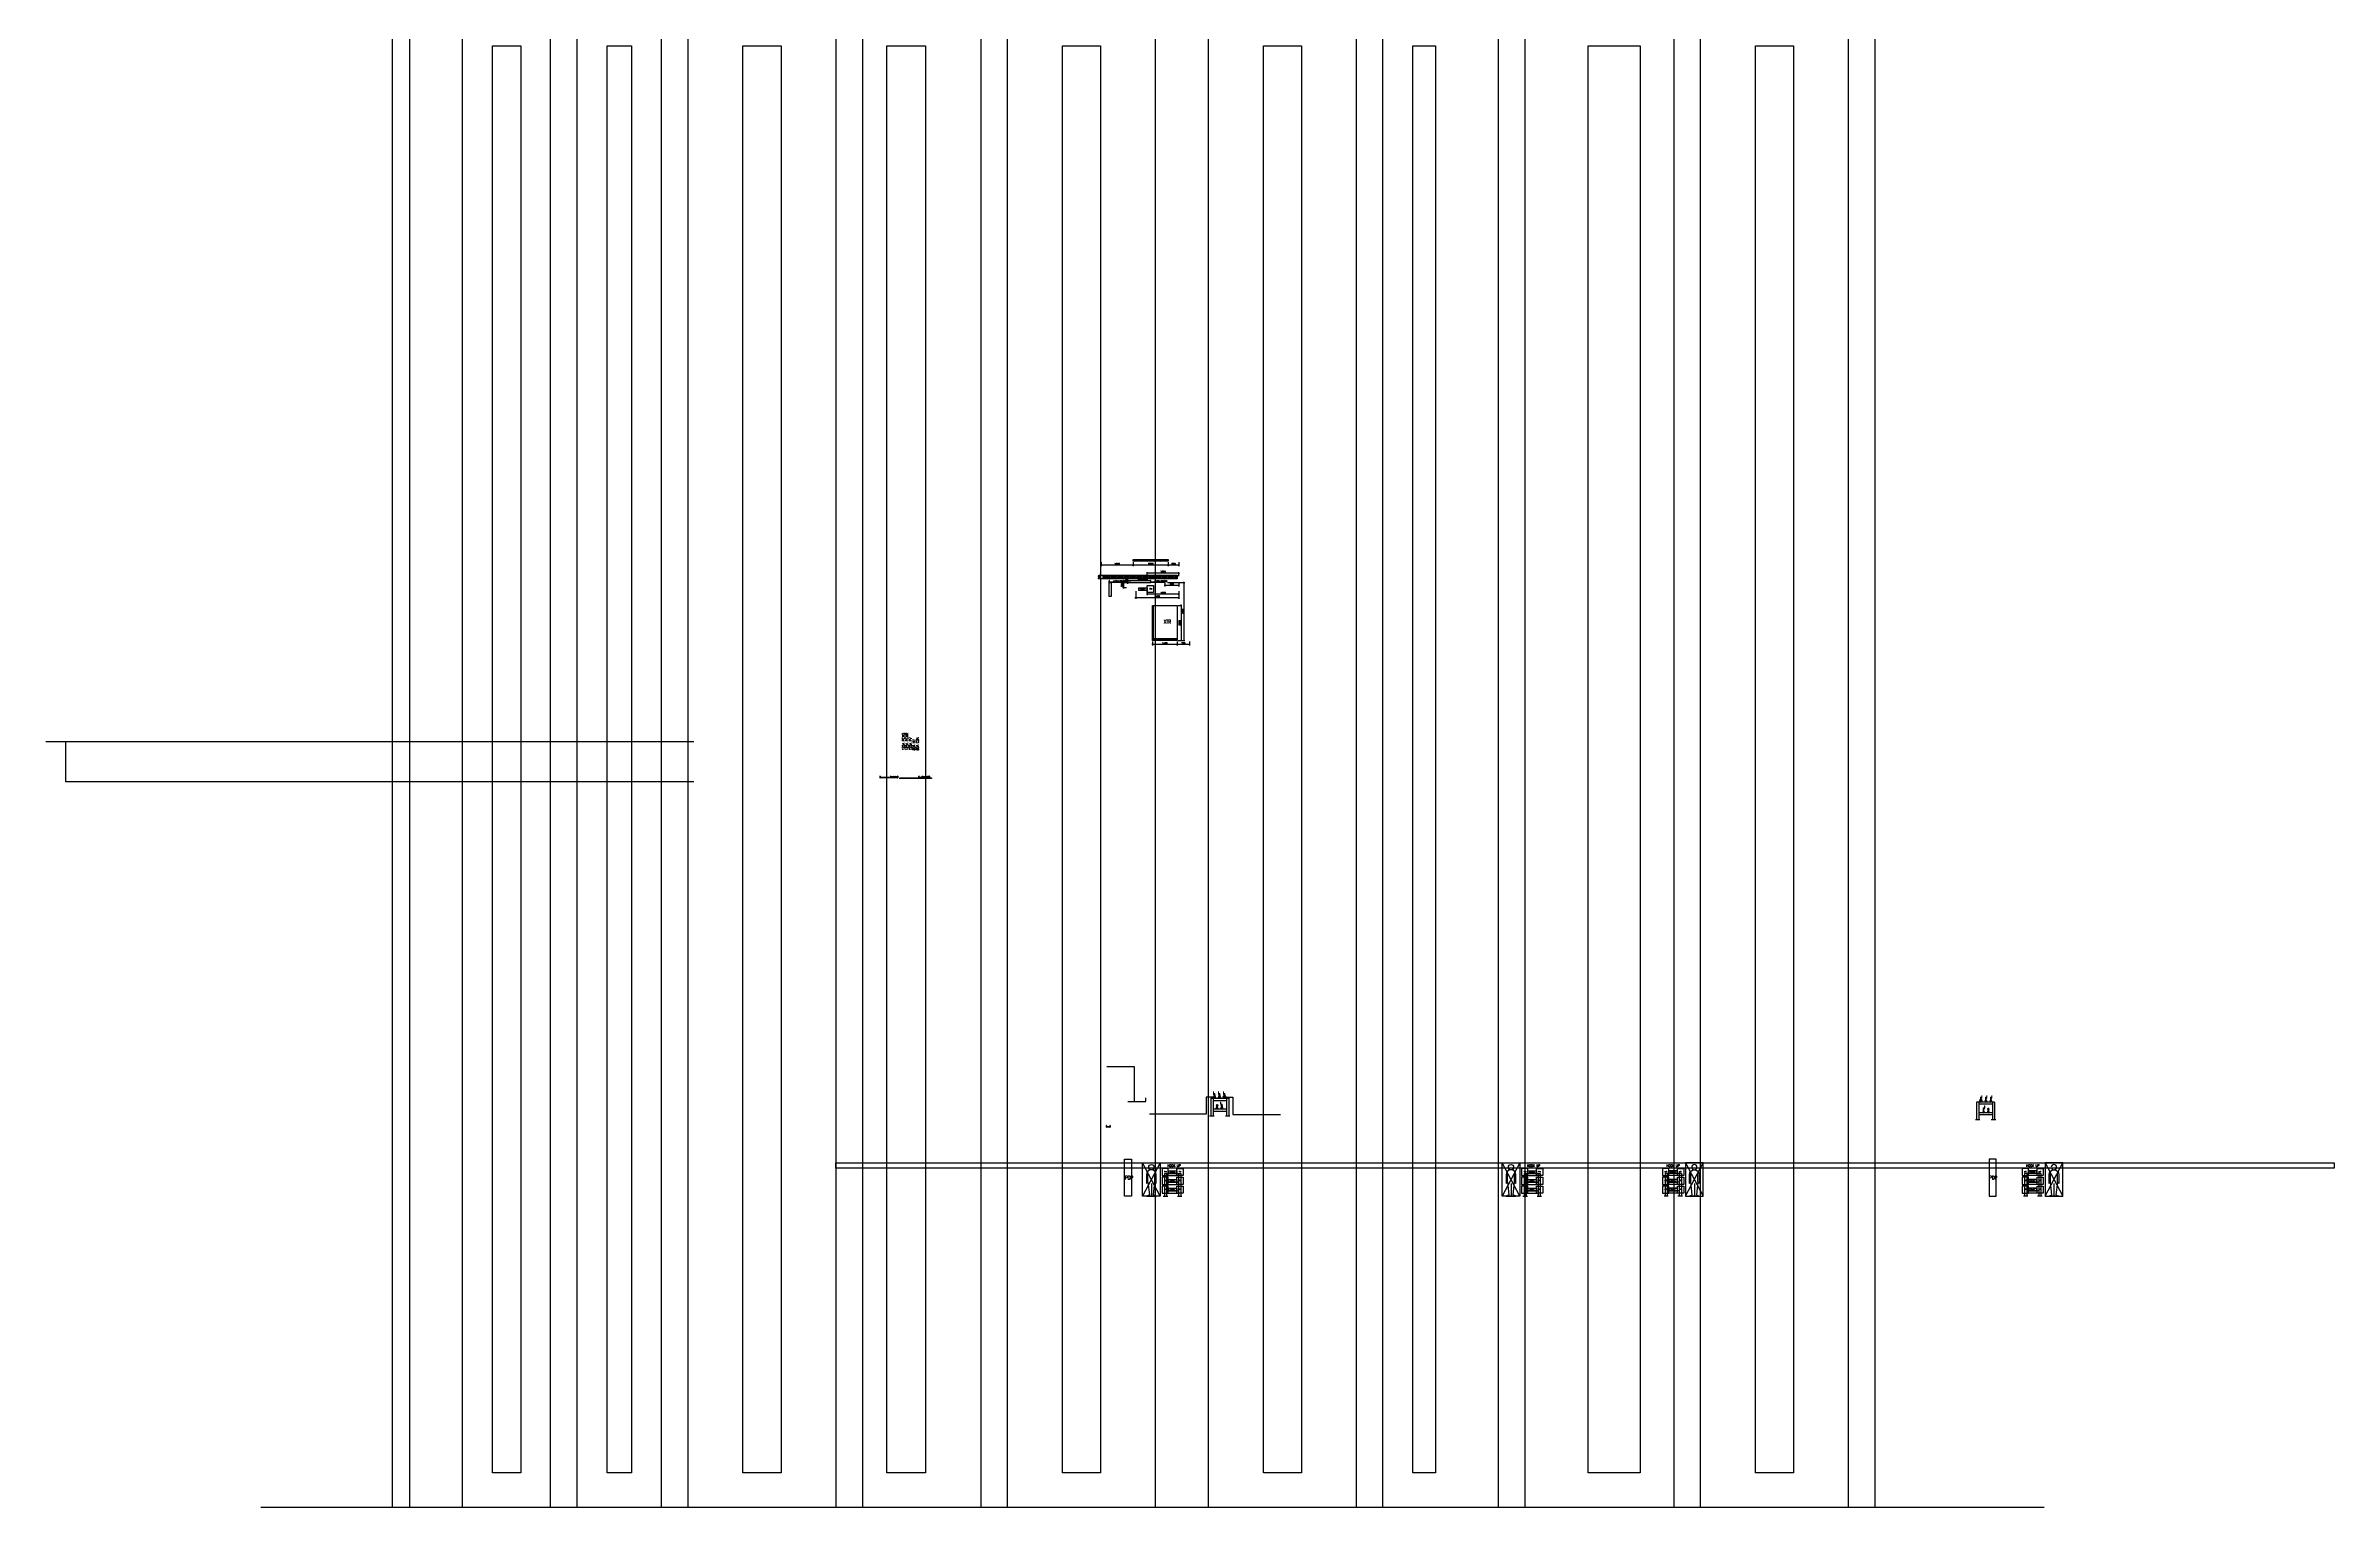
# Model space of a CAD drawing. Header units: millimetres. Extents: x -192235 to 515711, y 45168 to 947868.
# Drawn here: x 83204 to 213025, y 488080 to 570959 of the extents above; entities that cross this region are included whole.
import ezdxf
from ezdxf.enums import TextEntityAlignment as Align

# ---------------------------------------------------------------- set-up
doc = ezdxf.new("R2010")
doc.units = ezdxf.units.MM
doc.header["$LTSCALE"] = 1000
doc.header["$PDMODE"] = 1
for name, pattern in [('CENTER', [50.8, 31.75, -6.35, 6.35, -6.35]), ('CENTER2', [1.125, 0.75, -0.125, 0.125, -0.125]), ('HIDDEN', [0.375, 0.25, -0.125]), ('YFM1P-短$0$$0$CENTER2', [1.125, 0.75, -0.125, 0.125, -0.125]), ('YFM1P-短$0$BORDER2', [0.875, 0.25, -0.125, 0.25, -0.125, 0, -0.125]), ('YFM1P-短$0$CENTER', [2, 1.25, -0.25, 0.25, -0.25]), ('YFM1P-短$0$CENTER2', [1.125, 0.75, -0.125, 0.125, -0.125]), ('YFM1P-短$0$HIDDEN', [9.525, 6.35, -3.175])]:
    doc.linetypes.add(name, pattern=pattern)
for name, color, linetype in [('0-tool', 1, 'Continuous'), ('E-BWY-EQPM-N4', 40, 'Continuous'), ('E-XTR', 4, 'Continuous'), ('M-DIM', 1, 'Continuous'), ('P-UPW', 181, 'Continuous'), ('U-CDA', 4, 'Continuous'), ('U-CENTER', 1, 'CENTER2'), ('U-DIM', 2, 'Continuous'), ('U-ELE', 2, 'Continuous'), ('U-TXT', 3, 'Continuous'), ('u-vavlve', 3, 'HIDDEN'), ('YFM1P-短$0$$0$14P5-CSH-3-402-B$0$SH-TEXT', 4, 'Continuous'), ('YFM1P-短$0$$0$C-DCC', 1, 'Continuous'), ('YFM1P-短$0$$0$M-DCC-STEEL', 220, 'Continuous'), ('YFM1P-短$0$$0$M-DIM', 3, 'Continuous'), ('YFM1P-短$0$$0$M-FOUN', 252, 'Continuous'), ('YFM1P-短$0$$0$M-PIPE-CHWR20', 110, 'Continuous'), ('YFM1P-短$0$$0$M-PIPE-CHWS12', 130, 'Continuous'), ('YFM1P-短$0$$0$M-PIPE-CHWS12_CL', 132, 'YFM1P-短$0$$0$CENTER2'), ('YFM1P-短$0$$0$U-PCW-V', 2, 'Continuous'), ('YFM1P-短$0$14P5-CSH-3-402-B$0$SH-TEXT', 4, 'Continuous'), ('YFM1P-短$0$A-WALL-IN.200K', 7, 'Continuous'), ('YFM1P-短$0$C-DCC', 1, 'Continuous'), ('YFM1P-短$0$DIVIDER-垂直', 2, 'YFM1P-短$0$BORDER2'), ('YFM1P-短$0$Door', 7, 'Continuous'), ('YFM1P-短$0$E-BWY-EQPM-N4', 40, 'Continuous'), ('YFM1P-短$0$E-XTR', 4, 'Continuous'), ('YFM1P-短$0$FS-LINE', 10, 'Continuous'), ('YFM1P-短$0$L-ROAD', 7, 'Continuous'), ('YFM1P-短$0$M-CWTR-VAVE', 2, 'Continuous'), ('YFM1P-短$0$M-DCC-STEEL', 220, 'Continuous'), ('YFM1P-短$0$M-DIM', 3, 'Continuous'), ('YFM1P-短$0$M-FOUN', 252, 'Continuous'), ('YFM1P-短$0$M-HVAC-CMDUCT', 150, 'Continuous'), ('YFM1P-短$0$M-PIPE-CHWR20', 110, 'Continuous'), ('YFM1P-短$0$M-PIPE-CHWR20_CL', 111, 'YFM1P-短$0$CENTER'), ('YFM1P-短$0$M-PIPE-CHWS12', 130, 'Continuous'), ('YFM1P-短$0$M-PIPE-CHWS12_CL', 132, 'YFM1P-短$0$CENTER2'), ('YFM1P-短$0$M-PIPE-VAVE', 2, 'Continuous'), ('YFM1P-短$0$M-PIPE-VENT', 10, 'Continuous'), ('YFM1P-短$0$man', 7, 'Continuous'), ('YFM1P-短$0$MPPIPE', 100, 'Continuous'), ('YFM1P-短$0$S-BEAM', 7, 'Continuous'), ('YFM1P-短$0$S-BEAM-SHOW.200K', 7, 'Continuous'), ('YFM1P-短$0$S-BEAM.200K', 7, 'Continuous'), ('YFM1P-短$0$S-COL', 7, 'Continuous'), ('YFM1P-短$0$S-COL.200K', 7, 'Continuous'), ('YFM1P-短$0$S-FNDN', 7, 'Continuous'), ('YFM1P-短$0$S-SLAB-SHOW.200K', 7, 'Continuous'), ('YFM1P-短$0$S-SLAB.200K', 7, 'Continuous'), ('YFM1P-短$0$S-WALL', 7, 'Continuous'), ('YFM1P-短$0$SM-SEC-Cm$0$SUPPORT', 2, 'Continuous'), ('YFM1P-短$0$SUPPORT', 2, 'Continuous'), ('YFM1P-短$0$U-ELE', 2, 'Continuous'), ('YFM1P-短$0$U-PCW-V', 2, 'Continuous'), ('YFM1P-短$0$U-TXT', 3, 'Continuous')]:
    doc.layers.add(name, color=color, linetype=linetype)
doc.styles.add('aa-txt', font='simplex.shx', dxfattribs={"width": 0.7, "bigfont": 'chineset.shx'})
doc.styles.add('dim-txt', font='simplex.shx', dxfattribs={"width": 0.8})
doc.styles.add('YFM1P-短$0$$0$14P5-CSH-3-402-B$0$AA-TXT', font='simplex.shx', dxfattribs={"width": 0.8, "bigfont": 'CHINA.shx'})
doc.styles.add('YFM1P-短$0$$0$aa-txt', font='simplex.shx', dxfattribs={"width": 0.8, "bigfont": 'chineset.shx'})
doc.styles.add('YFM1P-短$0$14P5-CSH-3-402-B$0$AA-TXT', font='simplex.shx', dxfattribs={"width": 0.8, "bigfont": 'CHINA.shx'})
doc.styles.add('YFM1P-短$0$aa-txt', font='simplex.shx', dxfattribs={"width": 0.8, "bigfont": 'chineset.shx'})
doc.styles.add('YFM1P-短$0$dim-txt', font='isocp.shx', dxfattribs={"width": 0.7, "bigfont": 'chineset.shx'})
doc.styles.add('YFM1P-短$0$KANJI', font='MONOTXT', dxfattribs={"bigfont": 'BIGFONT'})
doc.dimstyles.new('50-DIM', dxfattribs={"dimscale": 50, "dimtxt": 2, "dimasz": 0.8, "dimexe": 1, "dimexo": 1, "dimgap": 0.5, "dimtad": 1, "dimdec": 0, "dimdsep": 46, "dimtxsty": 'aa-txt', "dimblk": 'DOT', "dimcen": 5, "dimclrd": 256, "dimclre": 256, "dimclrt": 256, "dimadec": 0, "dimazin": 0, "dimtfac": 1, "dimtdec": 0, "dimtix": 1, "dimtmove": 2, "dimatfit": 3, "dimldrblk": 'DOT', "dimfxl": 1, "dimtolj": 1, "dimtzin": 0, "dimarcsym": 0})
doc.dimstyles.new('YFM1P-短$0$$0$50-DIM', dxfattribs={"dimscale": 50, "dimtxt": 2, "dimasz": 0.8, "dimexe": 1, "dimexo": 1, "dimgap": 0.5, "dimtad": 1, "dimdec": 0, "dimdsep": 46, "dimtxsty": 'YFM1P-短$0$$0$aa-txt', "dimblk": 'YFM1P-短$0$$0$DOT', "dimcen": 5, "dimclrd": 256, "dimclre": 256, "dimclrt": 256, "dimadec": 0, "dimazin": 0, "dimtfac": 1, "dimtdec": 0, "dimtix": 1, "dimtmove": 2, "dimatfit": 3, "dimldrblk": 'YFM1P-短$0$$0$DOT', "dimfxl": 1, "dimtolj": 1, "dimtzin": 0, "dimarcsym": 0})
doc.dimstyles.new('YFM1P-短$0$100-DIM', dxfattribs={"dimscale": 1000, "dimtxt": 0.2, "dimasz": 0.1, "dimexe": 0.1, "dimexo": 0.1, "dimgap": 0.05, "dimtad": 1, "dimdec": 0, "dimzin": 3, "dimdsep": 46, "dimtxsty": 'YFM1P-短$0$aa-txt', "dimblk1": 'YFM1P-短$0$DOT', "dimblk2": 'YFM1P-短$0$DOT', "dimsah": 1, "dimcen": 0, "dimclrd": 256, "dimclre": 256, "dimclrt": 256, "dimadec": 0, "dimazin": 0, "dimtfac": 1, "dimtdec": 0, "dimtix": 1, "dimtmove": 2, "dimatfit": 3, "dimldrblk": 'YFM1P-短$0$DOT', "dimfxl": 1, "dimtvp": 1, "dimtolj": 1, "dimtzin": 0, "dimarcsym": 0})
doc.dimstyles.new('YFM1P-短$0$50-DIM', dxfattribs={"dimscale": 50, "dimtxt": 2, "dimasz": 0.8, "dimexe": 1, "dimexo": 1, "dimgap": 0.5, "dimtad": 1, "dimdec": 0, "dimdsep": 46, "dimtxsty": 'YFM1P-短$0$aa-txt', "dimblk": 'YFM1P-短$0$DOT', "dimcen": 5, "dimclrd": 256, "dimclre": 256, "dimclrt": 256, "dimadec": 0, "dimazin": 0, "dimtfac": 1, "dimtdec": 0, "dimtix": 1, "dimtmove": 2, "dimatfit": 3, "dimldrblk": 'YFM1P-短$0$DOT', "dimfxl": 1, "dimtolj": 1, "dimtzin": 0, "dimarcsym": 0})
pattern_1 = [(270, (-2113.02, 5055.3472), (3.75, 1e-15), [])]
pattern_2 = [(90, (2346.9847, -4890.3472), (-3.75, -1e-15), [])]
pattern_3 = [(0, (86092.45, -2), (0, 6.985), [5.08, -1.905]), (90, (86092.45, -2), (-6.985, 4e-16), [5.08, -1.905])]
pattern_4 = [(0, (-83347.067, -5.657), (0, 6.985), [5.08, -1.905]), (90, (-83347.067, -5.657), (-6.985, 4e-16), [5.08, -1.905])]
pattern_5 = [(0, (3366.5036, -7.657), (0, 6.985), [5.08, -1.905]), (90, (3366.5036, -7.657), (-6.985, 4e-16), [5.08, -1.905])]
pattern_6 = [(0, (47762.859, -5.657), (0, 6.985), [5.08, -1.905]), (90, (47762.859, -5.657), (-6.985, 4e-16), [5.08, -1.905])]

# ---------------------------------------------------------------- blocks, each defined once
blk = doc.blocks.new('*U2')
for p, q in [((-1, 9.66), (-1, 9.5)), ((-1, 9.5), (-0.76, 9.5)), ((-0.12, 0.3), (-1, 0.3)), ((-1, 0.3), (-1, 0)), ((-1, 0), (1, 0)), ((-0.76, 9.5), (-0.76, 9.66)), ((0.66, 10), (-0.66, 10)), ((-0.66, 9.76), (-0.12, 9.76)), ((-0.12, 9.76), (-0.12, 0.3)), ((0.12, 2.54), (0.12, 9.76)), ((0.12, 9.76), (0.66, 9.76)), ((0.12, 1.84), (79.88, 1.84)), ((0.12, 0.3), (0.12, 1.84)), ((1, 0.3), (0.12, 0.3)), ((79.38, 2.04), (0.62, 2.04)), ((0.76, 9.66), (0.76, 9.5)), ((0.76, 9.5), (1, 9.5)), ((1, 9.5), (1, 9.66)), ((1, 0), (1, 0.3)), ((79, 9.66), (79, 9.5)), ((79, 9.5), (79.24, 9.5)), ((79.88, 0.3), (79, 0.3)), ((79, 0.3), (79, 0)), ((79, 0), (81, 0)), ((79.24, 9.5), (79.24, 9.66)), ((80.66, 10), (79.34, 10)), ((79.34, 9.76), (79.88, 9.76)), ((79.88, 9.76), (79.88, 2.54)), ((79.88, 1.84), (79.88, 0.3)), ((80.12, 0.3), (80.12, 9.76)), ((80.12, 9.76), (80.66, 9.76)), ((81, 0.3), (80.12, 0.3)), ((80.76, 9.66), (80.76, 9.5)), ((80.76, 9.5), (81, 9.5)), ((81, 9.5), (81, 9.66)), ((81, 0), (81, 0.3))]:
    blk.add_line(p, q)
for centre, radius, start, end in [((-0.66, 9.66), 0.34, 90, 180), ((-0.66, 9.66), 0.1, 90, 180), ((0.62, 2.54), 0.5, 180, 270), ((0.66, 9.66), 0.34, 360, 90), ((0.66, 9.66), 0.1, 360, 90), ((79.34, 9.66), 0.34, 90, 180), ((79.34, 9.66), 0.1, 90, 180), ((79.38, 2.54), 0.5, 270, 360), ((80.66, 9.66), 0.34, 0, 90), ((80.66, 9.66), 0.1, 360, 90)]:
    blk.add_arc(centre, radius, start, end)
blk = doc.blocks.new('*U3')
for p, q in [((-1, 9.66), (-1, 9.5)), ((-1, 9.5), (-0.76, 9.5)), ((-0.12, 0.3), (-1, 0.3)), ((-1, 0.3), (-1, 0)), ((-1, 0), (1, 0)), ((-0.76, 9.5), (-0.76, 9.66)), ((0.66, 10), (-0.66, 10)), ((-0.66, 9.76), (-0.12, 9.76)), ((-0.12, 9.76), (-0.12, 0.3)), ((0.12, 2.54), (0.12, 9.76)), ((0.12, 9.76), (0.66, 9.76)), ((0.12, 1.84), (19.88, 1.84)), ((0.12, 0.3), (0.12, 1.84)), ((1, 0.3), (0.12, 0.3)), ((19.38, 2.04), (0.62, 2.04)), ((0.76, 9.66), (0.76, 9.5)), ((0.76, 9.5), (1, 9.5)), ((1, 9.5), (1, 9.66)), ((1, 0), (1, 0.3)), ((19, 9.66), (19, 9.5)), ((19, 9.5), (19.24, 9.5)), ((19.88, 0.3), (19, 0.3)), ((19, 0.3), (19, 0)), ((19, 0), (21, 0)), ((19.24, 9.5), (19.24, 9.66)), ((20.66, 10), (19.34, 10)), ((19.34, 9.76), (19.88, 9.76)), ((19.88, 9.76), (19.88, 2.54)), ((19.88, 1.84), (19.88, 0.3)), ((20.12, 0.3), (20.12, 9.76)), ((20.12, 9.76), (20.66, 9.76)), ((21, 0.3), (20.12, 0.3)), ((20.76, 9.66), (20.76, 9.5)), ((20.76, 9.5), (21, 9.5)), ((21, 9.5), (21, 9.66)), ((21, 0), (21, 0.3))]:
    blk.add_line(p, q)
for centre, radius, start, end in [((-0.66, 9.66), 0.34, 90, 180), ((-0.66, 9.66), 0.1, 90, 180), ((0.62, 2.54), 0.5, 180, 270), ((0.66, 9.66), 0.34, 360, 90), ((0.66, 9.66), 0.1, 360, 90), ((19.34, 9.66), 0.34, 90, 180), ((19.34, 9.66), 0.1, 90, 180), ((19.38, 2.54), 0.5, 270, 360), ((20.66, 9.66), 0.34, 0, 90), ((20.66, 9.66), 0.1, 360, 90)]:
    blk.add_arc(centre, radius, start, end)
blk = doc.blocks.new('DOT')
at = {"color": 0}
blk.add_line((-1, 0), (1, 0), dxfattribs=at)
at = {"color": 3, "const_width": 0.5}
blk.add_lwpolyline([(-0.25, 0, 1), (0.25, 0, 1)], format="xyb", close=True, dxfattribs=at)
blk = doc.blocks.new('*D6')
at = {"layer": 'DEFPOINTS', "color": 0, "transparency": 16777216}
for p in [(147384, 537226), (147384, 537001), (148084, 537226)]:
    blk.add_point(p, dxfattribs=at)
at = {"layer": 'M-DIM', "lineweight": -2, "transparency": 16777216}
for p, q in [((147384, 537176), (147384, 536951)), ((148044, 537001), (147424, 537001)), ((148084, 537176), (148084, 536951))]:
    blk.add_line(p, q, dxfattribs=at)
at = {"layer": 'M-DIM', "lineweight": -2, "transparency": 16777216, "xscale": 40, "yscale": 40, "zscale": 40, "rotation": 180}
blk.add_blockref('DOT', (147384, 537001), dxfattribs=at)
at = {"layer": 'M-DIM', "lineweight": -2, "transparency": 16777216, "xscale": 40, "yscale": 40, "zscale": 40}
blk.add_blockref('DOT', (148084, 537001), dxfattribs=at)
at = {"layer": 'M-DIM', "transparency": 16777216, "insert": (147734, 537076), "char_height": 100, "attachment_point": 5, "style": 'aa-txt'}
blk.add_mtext('\\A1;700', dxfattribs=at)
blk = doc.blocks.new('_Dot')
at = {"color": 0, "linetype": 'ByBlock', "lineweight": -2}
blk.add_line((-0.5, 0), (-1, 0), dxfattribs=at)
at = {"color": 0, "linetype": 'ByBlock', "const_width": 0.5}
blk.add_lwpolyline([(-0.25, 0, 1), (0.25, 0, 1)], format="xyb", close=True, dxfattribs=at)
blk = doc.blocks.new('*D7')
at = {"layer": 'DEFPOINTS', "color": 0, "transparency": 16777216}
for p in [(147384, 539226), (147384, 537226), (147609, 537226)]:
    blk.add_point(p, dxfattribs=at)
at = {"layer": 'M-DIM', "lineweight": -2, "transparency": 16777216}
for p, q in [((147434, 539226), (147659, 539226)), ((147609, 539186), (147609, 537266)), ((147434, 537226), (147659, 537226))]:
    blk.add_line(p, q, dxfattribs=at)
at = {"layer": 'M-DIM', "lineweight": -2, "transparency": 16777216, "xscale": 40, "yscale": 40, "zscale": 40}
for p, rotation in [((147609, 539226), 90), ((147609, 537226), 270)]:
    blk.add_blockref('DOT', p, dxfattribs=dict(at, rotation=rotation))
at = {"layer": 'M-DIM', "transparency": 16777216, "insert": (147534, 538226), "char_height": 100, "attachment_point": 5, "rotation": 90, "style": 'aa-txt'}
blk.add_mtext('\\A1;2000', dxfattribs=at)
blk = doc.blocks.new('*D8')
at = {"layer": 'DEFPOINTS', "color": 0, "transparency": 16777216}
for p in [(145984, 537226), (145984, 537001), (147384, 537226)]:
    blk.add_point(p, dxfattribs=at)
at = {"layer": 'M-DIM', "lineweight": -2, "transparency": 16777216}
for p, q in [((145984, 537176), (145984, 536951)), ((147344, 537001), (146024, 537001)), ((147384, 537176), (147384, 536951))]:
    blk.add_line(p, q, dxfattribs=at)
at = {"layer": 'M-DIM', "lineweight": -2, "transparency": 16777216, "xscale": 40, "yscale": 40, "zscale": 40, "rotation": 180}
blk.add_blockref('DOT', (145984, 537001), dxfattribs=at)
at = {"layer": 'M-DIM', "lineweight": -2, "transparency": 16777216, "xscale": 40, "yscale": 40, "zscale": 40}
blk.add_blockref('DOT', (147384, 537001), dxfattribs=at)
at = {"layer": 'M-DIM', "transparency": 16777216, "insert": (146684, 537076), "char_height": 100, "attachment_point": 5, "style": 'aa-txt'}
blk.add_mtext('\\A1;1400', dxfattribs=at)
blk = doc.blocks.new('*D9')
at = {"layer": 'DEFPOINTS', "color": 0, "transparency": 16777216}
for p in [(145684, 540076), (147484, 540076), (145684, 539851)]:
    blk.add_point(p, dxfattribs=at)
at = {"layer": 'M-DIM', "lineweight": -2, "transparency": 16777216}
for p, q in [((145684, 540026), (145684, 539801)), ((147444, 539851), (145724, 539851)), ((147484, 540026), (147484, 539801))]:
    blk.add_line(p, q, dxfattribs=at)
at = {"layer": 'M-DIM', "lineweight": -2, "transparency": 16777216, "xscale": 40, "yscale": 40, "zscale": 40, "rotation": 180}
blk.add_blockref('DOT', (145684, 539851), dxfattribs=at)
at = {"layer": 'M-DIM', "lineweight": -2, "transparency": 16777216, "xscale": 40, "yscale": 40, "zscale": 40}
blk.add_blockref('DOT', (147484, 539851), dxfattribs=at)
at = {"layer": 'M-DIM', "transparency": 16777216, "insert": (146584, 539926), "char_height": 100, "attachment_point": 5, "style": 'aa-txt'}
blk.add_mtext('\\A1;1800', dxfattribs=at)
blk = doc.blocks.new('*D10')
at = {"layer": 'DEFPOINTS', "color": 0, "transparency": 16777216}
for p in [(145034, 540076), (147484, 540076), (145034, 539651)]:
    blk.add_point(p, dxfattribs=at)
at = {"layer": 'M-DIM', "lineweight": -2, "transparency": 16777216}
for p, q in [((145034, 540026), (145034, 539601)), ((147444, 539651), (145074, 539651)), ((147484, 540026), (147484, 539601))]:
    blk.add_line(p, q, dxfattribs=at)
at = {"layer": 'M-DIM', "lineweight": -2, "transparency": 16777216, "xscale": 40, "yscale": 40, "zscale": 40, "rotation": 180}
blk.add_blockref('DOT', (145034, 539651), dxfattribs=at)
at = {"layer": 'M-DIM', "lineweight": -2, "transparency": 16777216, "xscale": 40, "yscale": 40, "zscale": 40}
blk.add_blockref('DOT', (147484, 539651), dxfattribs=at)
at = {"layer": 'M-DIM', "transparency": 16777216, "insert": (146259, 539726), "char_height": 100, "attachment_point": 5, "style": 'aa-txt'}
blk.add_mtext('\\A1;2450', dxfattribs=at)
blk = doc.blocks.new('*D11')
at = {"layer": 'DEFPOINTS', "color": 0, "transparency": 16777216}
for p in [(146684, 540526), (146684, 540351), (147484, 540576)]:
    blk.add_point(p, dxfattribs=at)
at = {"layer": 'M-DIM', "lineweight": -2, "transparency": 16777216}
for p, q in [((146684, 540476), (146684, 540301)), ((147444, 540351), (146724, 540351)), ((147484, 540526), (147484, 540301))]:
    blk.add_line(p, q, dxfattribs=at)
at = {"layer": 'M-DIM', "lineweight": -2, "transparency": 16777216, "xscale": 40, "yscale": 40, "zscale": 40, "rotation": 180}
blk.add_blockref('DOT', (146684, 540351), dxfattribs=at)
at = {"layer": 'M-DIM', "lineweight": -2, "transparency": 16777216, "xscale": 40, "yscale": 40, "zscale": 40}
blk.add_blockref('DOT', (147484, 540351), dxfattribs=at)
at = {"layer": 'M-DIM', "transparency": 16777216, "insert": (147084, 540426), "char_height": 100, "attachment_point": 5, "style": 'aa-txt'}
blk.add_mtext('\\A1;800', dxfattribs=at)
blk = doc.blocks.new('*D12')
at = {"layer": 'DEFPOINTS', "color": 0, "transparency": 16777216}
for p in [(144334, 540226), (144559, 540526), (144559, 540226)]:
    blk.add_point(p, dxfattribs=at)
at = {"layer": 'M-DIM', "lineweight": -2, "transparency": 16777216}
for p, q in [((144509, 540526), (144284, 540526)), ((144509, 540226), (144284, 540226)), ((144334, 540486), (144334, 540266))]:
    blk.add_line(p, q, dxfattribs=at)
at = {"layer": 'M-DIM', "lineweight": -2, "transparency": 16777216, "xscale": 40, "yscale": 40, "zscale": 40}
for p, rotation in [((144334, 540526), 90), ((144334, 540226), 270)]:
    blk.add_blockref('DOT', p, dxfattribs=dict(at, rotation=rotation))
at = {"layer": 'M-DIM', "transparency": 16777216, "insert": (144259, 540376), "char_height": 100, "attachment_point": 5, "rotation": 90, "style": 'aa-txt'}
blk.add_mtext('\\A1;300', dxfattribs=at)
blk = doc.blocks.new('*D13')
at = {"layer": 'DEFPOINTS', "color": 0, "transparency": 16777216}
for p in [(146779, 540526), (147541, 537226), (147766, 537226)]:
    blk.add_point(p, dxfattribs=at)
at = {"layer": 'M-DIM', "lineweight": -2, "transparency": 16777216}
for p, q in [((146829, 540526), (147816, 540526)), ((147766, 540486), (147766, 537266)), ((147591, 537226), (147816, 537226))]:
    blk.add_line(p, q, dxfattribs=at)
at = {"layer": 'M-DIM', "lineweight": -2, "transparency": 16777216, "xscale": 40, "yscale": 40, "zscale": 40}
for p, rotation in [((147766, 540526), 90), ((147766, 537226), 270)]:
    blk.add_blockref('DOT', p, dxfattribs=dict(at, rotation=rotation))
at = {"layer": 'M-DIM', "transparency": 16777216, "insert": (147691, 538876), "char_height": 100, "attachment_point": 5, "rotation": 90, "style": 'aa-txt'}
blk.add_mtext('\\A1;3300', dxfattribs=at)
blk = doc.blocks.new('*D14')
at = {"layer": 'DEFPOINTS', "color": 0, "transparency": 16777216}
for p in [(144576, 540525), (144797, 540730), (144801, 540525)]:
    blk.add_point(p, dxfattribs=at)
at = {"layer": 'M-DIM', "lineweight": -2, "transparency": 16777216}
for p, q in [((144747, 540730), (144526, 540730)), ((144751, 540525), (144526, 540525)), ((144576, 540770), (144576, 540810)), ((144576, 540730), (144576, 540525)), ((144576, 540485), (144576, 540445))]:
    blk.add_line(p, q, dxfattribs=at)
at = {"layer": 'M-DIM', "lineweight": -2, "transparency": 16777216, "xscale": 40, "yscale": 40, "zscale": 40}
for p, rotation in [((144576, 540730), 270), ((144576, 540525), 90)]:
    blk.add_blockref('DOT', p, dxfattribs=dict(at, rotation=rotation))
at = {"layer": 'M-DIM', "transparency": 16777216, "insert": (144501, 540628), "char_height": 100, "attachment_point": 5, "rotation": 90, "style": 'aa-txt'}
blk.add_mtext('\\A1;205', dxfattribs=at)
blk = doc.blocks.new('*D15')
at = {"layer": 'DEFPOINTS', "color": 0, "transparency": 16777216}
for p in [(145684, 541051), (145684, 540726), (147484, 540826)]:
    blk.add_point(p, dxfattribs=at)
at = {"layer": 'M-DIM', "lineweight": -2, "transparency": 16777216}
for p, q in [((145684, 540776), (145684, 541101)), ((147444, 541051), (145724, 541051)), ((147484, 540876), (147484, 541101))]:
    blk.add_line(p, q, dxfattribs=at)
at = {"layer": 'M-DIM', "lineweight": -2, "transparency": 16777216, "xscale": 40, "yscale": 40, "zscale": 40, "rotation": 180}
blk.add_blockref('DOT', (145684, 541051), dxfattribs=at)
at = {"layer": 'M-DIM', "lineweight": -2, "transparency": 16777216, "xscale": 40, "yscale": 40, "zscale": 40}
blk.add_blockref('DOT', (147484, 541051), dxfattribs=at)
at = {"layer": 'M-DIM', "transparency": 16777216, "insert": (146584, 541126), "char_height": 100, "attachment_point": 5, "style": 'aa-txt'}
blk.add_mtext('\\A1;1800', dxfattribs=at)
blk = doc.blocks.new('*D16')
at = {"layer": 'DEFPOINTS', "color": 0, "transparency": 16777216}
for p in [(144884, 541726), (144884, 541501), (146884, 541726)]:
    blk.add_point(p, dxfattribs=at)
at = {"layer": 'M-DIM', "lineweight": -2, "transparency": 16777216}
for p, q in [((144884, 541676), (144884, 541451)), ((146844, 541501), (144924, 541501)), ((146884, 541676), (146884, 541451))]:
    blk.add_line(p, q, dxfattribs=at)
at = {"layer": 'M-DIM', "lineweight": -2, "transparency": 16777216, "xscale": 40, "yscale": 40, "zscale": 40, "rotation": 180}
blk.add_blockref('DOT', (144884, 541501), dxfattribs=at)
at = {"layer": 'M-DIM', "lineweight": -2, "transparency": 16777216, "xscale": 40, "yscale": 40, "zscale": 40}
blk.add_blockref('DOT', (146884, 541501), dxfattribs=at)
at = {"layer": 'M-DIM', "transparency": 16777216, "insert": (145884, 541576), "char_height": 100, "attachment_point": 5, "style": 'aa-txt'}
blk.add_mtext('\\A1;2000', dxfattribs=at)
blk = doc.blocks.new('*D17')
at = {"layer": 'DEFPOINTS', "color": 0, "transparency": 16777216}
for p in [(146884, 541726), (146884, 541501), (147484, 541726)]:
    blk.add_point(p, dxfattribs=at)
at = {"layer": 'M-DIM', "lineweight": -2, "transparency": 16777216}
for p, q in [((146884, 541676), (146884, 541451)), ((147444, 541501), (146924, 541501)), ((147484, 541676), (147484, 541451))]:
    blk.add_line(p, q, dxfattribs=at)
at = {"layer": 'M-DIM', "lineweight": -2, "transparency": 16777216, "xscale": 40, "yscale": 40, "zscale": 40, "rotation": 180}
blk.add_blockref('DOT', (146884, 541501), dxfattribs=at)
at = {"layer": 'M-DIM', "lineweight": -2, "transparency": 16777216, "xscale": 40, "yscale": 40, "zscale": 40}
blk.add_blockref('DOT', (147484, 541501), dxfattribs=at)
at = {"layer": 'M-DIM', "transparency": 16777216, "insert": (147184, 541576), "char_height": 100, "attachment_point": 5, "style": 'aa-txt'}
blk.add_mtext('\\A1;600', dxfattribs=at)
blk = doc.blocks.new('*D18')
at = {"layer": 'DEFPOINTS', "color": 0, "transparency": 16777216}
for p in [(143084, 541726), (143084, 541501), (144884, 541726)]:
    blk.add_point(p, dxfattribs=at)
at = {"layer": 'M-DIM', "lineweight": -2, "transparency": 16777216}
for p, q in [((143084, 541676), (143084, 541451)), ((144844, 541501), (143124, 541501)), ((144884, 541676), (144884, 541451))]:
    blk.add_line(p, q, dxfattribs=at)
at = {"layer": 'M-DIM', "lineweight": -2, "transparency": 16777216, "xscale": 40, "yscale": 40, "zscale": 40, "rotation": 180}
blk.add_blockref('DOT', (143084, 541501), dxfattribs=at)
at = {"layer": 'M-DIM', "lineweight": -2, "transparency": 16777216, "xscale": 40, "yscale": 40, "zscale": 40}
blk.add_blockref('DOT', (144884, 541501), dxfattribs=at)
at = {"layer": 'M-DIM', "transparency": 16777216, "insert": (143984, 541576), "char_height": 100, "attachment_point": 5, "style": 'aa-txt'}
blk.add_mtext('\\A1;1800', dxfattribs=at)
blk = doc.blocks.new('*D19')
at = {"layer": 'DEFPOINTS', "color": 0, "transparency": 16777216}
for p in [(143036, 540726), (143261, 540926), (143261, 540726)]:
    blk.add_point(p, dxfattribs=at)
at = {"layer": 'M-DIM', "lineweight": -2, "transparency": 16777216}
for p, q in [((143211, 540926), (142986, 540926)), ((143211, 540726), (142986, 540726)), ((143036, 540966), (143036, 541006)), ((143036, 540926), (143036, 540726)), ((143036, 540686), (143036, 540646))]:
    blk.add_line(p, q, dxfattribs=at)
at = {"layer": 'M-DIM', "lineweight": -2, "transparency": 16777216, "xscale": 40, "yscale": 40, "zscale": 40}
for p, rotation in [((143036, 540926), 270), ((143036, 540726), 90)]:
    blk.add_blockref('DOT', p, dxfattribs=dict(at, rotation=rotation))
at = {"layer": 'M-DIM', "transparency": 16777216, "insert": (142961, 540826), "char_height": 100, "attachment_point": 5, "rotation": 90, "style": 'aa-txt'}
blk.add_mtext('\\A1;200', dxfattribs=at)
blk = doc.blocks.new('*U35')
for p, q in [((-1, 9.66), (-1, 9.5)), ((-1, 9.5), (-0.76, 9.5)), ((-0.12, 0.3), (-1, 0.3)), ((-1, 0.3), (-1, 0)), ((-1, 0), (1, 0)), ((-0.76, 9.5), (-0.76, 9.66)), ((0.66, 10), (-0.66, 10)), ((-0.66, 9.76), (-0.12, 9.76)), ((-0.12, 9.76), (-0.12, 0.3)), ((0.12, 2.54), (0.12, 9.76)), ((0.12, 9.76), (0.66, 9.76)), ((0.12, 1.84), (59.88, 1.84)), ((0.12, 0.3), (0.12, 1.84)), ((1, 0.3), (0.12, 0.3)), ((59.38, 2.04), (0.62, 2.04)), ((0.76, 9.66), (0.76, 9.5)), ((0.76, 9.5), (1, 9.5)), ((1, 9.5), (1, 9.66)), ((1, 0), (1, 0.3)), ((59, 9.66), (59, 9.5)), ((59, 9.5), (59.24, 9.5)), ((59.88, 0.3), (59, 0.3)), ((59, 0.3), (59, 0)), ((59, 0), (61, 0)), ((59.24, 9.5), (59.24, 9.66)), ((60.66, 10), (59.34, 10)), ((59.34, 9.76), (59.88, 9.76)), ((59.88, 9.76), (59.88, 2.54)), ((59.88, 1.84), (59.88, 0.3)), ((60.12, 0.3), (60.12, 9.76)), ((60.12, 9.76), (60.66, 9.76)), ((61, 0.3), (60.12, 0.3)), ((60.76, 9.66), (60.76, 9.5)), ((60.76, 9.5), (61, 9.5)), ((61, 9.5), (61, 9.66)), ((61, 0), (61, 0.3))]:
    blk.add_line(p, q)
for centre, radius, start, end in [((-0.66, 9.66), 0.34, 90, 180), ((-0.66, 9.66), 0.1, 90, 180), ((0.62, 2.54), 0.5, 180, 270), ((0.66, 9.66), 0.34, 360, 90), ((0.66, 9.66), 0.1, 360, 90), ((59.34, 9.66), 0.34, 90, 180), ((59.34, 9.66), 0.1, 90, 180), ((59.38, 2.54), 0.5, 270, 360), ((60.66, 9.66), 0.34, 0, 90), ((60.66, 9.66), 0.1, 360, 90)]:
    blk.add_arc(centre, radius, start, end)
blk = doc.blocks.new('*U36')
for p, q in [((-1, 9.66), (-1, 9.5)), ((-1, 9.5), (-0.76, 9.5)), ((-0.12, 0.3), (-1, 0.3)), ((-1, 0.3), (-1, 0)), ((-1, 0), (1, 0)), ((-0.76, 9.5), (-0.76, 9.66)), ((0.66, 10), (-0.66, 10)), ((-0.66, 9.76), (-0.12, 9.76)), ((-0.12, 9.76), (-0.12, 0.3)), ((0.12, 2.54), (0.12, 9.76)), ((0.12, 9.76), (0.66, 9.76)), ((0.12, 1.84), (99.88, 1.84)), ((0.12, 0.3), (0.12, 1.84)), ((1, 0.3), (0.12, 0.3)), ((99.38, 2.04), (0.62, 2.04)), ((0.76, 9.66), (0.76, 9.5)), ((0.76, 9.5), (1, 9.5)), ((1, 9.5), (1, 9.66)), ((1, 0), (1, 0.3)), ((99, 9.66), (99, 9.5)), ((99, 9.5), (99.24, 9.5)), ((99.88, 0.3), (99, 0.3)), ((99, 0.3), (99, 0)), ((99, 0), (101, 0)), ((99.24, 9.5), (99.24, 9.66)), ((100.66, 10), (99.34, 10)), ((99.34, 9.76), (99.88, 9.76)), ((99.88, 9.76), (99.88, 2.54)), ((99.88, 1.84), (99.88, 0.3)), ((100.12, 0.3), (100.12, 9.76)), ((100.12, 9.76), (100.66, 9.76)), ((101, 0.3), (100.12, 0.3)), ((100.76, 9.66), (100.76, 9.5)), ((100.76, 9.5), (101, 9.5)), ((101, 9.5), (101, 9.66)), ((101, 0), (101, 0.3))]:
    blk.add_line(p, q)
for centre, radius, start, end in [((-0.66, 9.66), 0.34, 90, 180), ((-0.66, 9.66), 0.1, 90, 180), ((0.62, 2.54), 0.5, 180, 270), ((0.66, 9.66), 0.34, 360, 90), ((0.66, 9.66), 0.1, 360, 90), ((99.34, 9.66), 0.34, 90, 180), ((99.34, 9.66), 0.1, 90, 180), ((99.38, 2.54), 0.5, 270, 360), ((100.66, 9.66), 0.34, 0, 90), ((100.66, 9.66), 0.1, 360, 90)]:
    blk.add_arc(centre, radius, start, end)
blk = doc.blocks.new('*U412')
h = blk.add_hatch()
h.set_pattern_fill('ANSI31', color=1, scale=8.89, style=0)
h.set_pattern_definition([(45, (0, 0), (-0.78577, 0.78577), [])])
h.paths.add_polyline_path([(0, 4.445, 0.4142135624), (-4.445, 0, 0.4142135624), (0, -4.445, 1), (0, 0, -1)])
blk.add_circle((0, 0), 4.445)
at = {"color": 1}
for centre, start, end in [((0, 2.2225), 90, 270), ((0, -2.2225), 270, 90)]:
    blk.add_arc(centre, 2.2225, start, end, dxfattribs=at)
at = {"layer": 'U-CENTER'}
for p, q in [((-0.889, 0), (-4.8895, 0)), ((-0.4445, 0), (0.4445, 0)), ((0, 0.889), (0, 4.8895)), ((0, -0.4445), (0, 0.4445)), ((0.889, 0), (4.8895, 0)), ((0, -0.889), (0, -4.8895))]:
    blk.add_line(p, q, dxfattribs=at)
blk = doc.blocks.new('*U414')
h = blk.add_hatch()
h.set_pattern_fill('ANSI31', color=1, scale=11.43, style=0)
h.set_pattern_definition([(45, (0, 0), (-1.01028, 1.01028), [])])
h.paths.add_polyline_path([(0, 5.715, 0.4142135624), (-5.715, 0, 0.4142135624), (0, -5.715, 1), (0, 0, -1)])
blk.add_circle((0, 0), 5.715)
at = {"color": 1}
for centre, start, end in [((0, 2.8575), 90, 270), ((0, -2.8575), 270, 90)]:
    blk.add_arc(centre, 2.8575, start, end, dxfattribs=at)
at = {"layer": 'U-CENTER'}
for p, q in [((-1.143, 0), (-6.2865, 0)), ((-0.5715, 0), (0.5715, 0)), ((0, 1.143), (0, 6.2865)), ((0, -0.5715), (0, 0.5715)), ((1.143, 0), (6.2865, 0)), ((0, -1.143), (0, -6.2865))]:
    blk.add_line(p, q, dxfattribs=at)
blk = doc.blocks.new('*U26')
h = blk.add_hatch()
h.set_pattern_fill('ANSI31', color=1, scale=14.13, style=0)
h.set_pattern_definition([(45, (0, 0), (-1.24893, 1.24893), [])])
h.paths.add_polyline_path([(0, 7.065, 0.4142135624), (-7.065, 0, 0.4142135624), (0, -7.065, 1), (0, 0, -1)])
blk.add_circle((0, 0), 7.065)
at = {"color": 1}
for centre, start, end in [((0, 3.5325), 90, 270), ((0, -3.5325), 270, 90)]:
    blk.add_arc(centre, 3.5325, start, end, dxfattribs=at)
at = {"layer": 'U-CENTER'}
for p, q in [((-1.413, 0), (-7.7715, 0)), ((-0.7065, 0), (0.7065, 0)), ((0, 1.413), (0, 7.7715)), ((0, -0.7065), (0, 0.7065)), ((1.413, 0), (7.7715, 0)), ((0, -1.413), (0, -7.7715))]:
    blk.add_line(p, q, dxfattribs=at)
blk = doc.blocks.new('*U34')
blk.add_lwpolyline([(2, 0), (-2, 0), (-2, 8), (2, 8)], close=True)
at = {"layer": 'U-CENTER', "linetype": 'CENTER'}
blk.add_line((0, 0), (0, 8), dxfattribs=at)
blk = doc.blocks.new('*U33')
blk.add_lwpolyline([(2, 0), (-2, 0), (-2, 8), (2, 8)], close=True)
at = {"layer": 'U-CENTER', "linetype": 'CENTER'}
blk.add_line((0, 0), (0, 8), dxfattribs=at)
blk = doc.blocks.new('*U27')
blk.add_lwpolyline([(2, 0), (-2, 0), (-2, 5), (2, 5)], close=True)
at = {"layer": 'U-CENTER', "linetype": 'CENTER'}
blk.add_line((0, 0), (0, 5), dxfattribs=at)
blk = doc.blocks.new('*U28')
blk.add_lwpolyline([(3, 0), (-3, 0), (-3, 3), (3, 3)], close=True)
at = {"layer": 'U-CENTER', "linetype": 'CENTER'}
blk.add_line((0, 0), (0, 3), dxfattribs=at)
blk = doc.blocks.new('*U24')
blk.add_lwpolyline([(2, 0), (-2, 0), (-2, 11), (2, 11)], close=True)
at = {"layer": 'U-CENTER', "linetype": 'CENTER'}
blk.add_line((0, 0), (0, 11), dxfattribs=at)
blk = doc.blocks.new('*U413')
at = {"linetype": 'Continuous', "lineweight": 0}
for p, q in [((0, 21), (2, 23)), ((0, 21), (0, 18)), ((0, 18), (0, 0)), ((2, 23), (12, 23)), ((2, 23), (2, 23)), ((15, 23), (2, 23)), ((2, 12), (2, 11)), ((2, 12), (12, 12)), ((2, 11), (12, 11)), ((12, 23), (12, 12)), ((12, 11), (12, -11)), ((15, 23), (15, -23)), ((15, 23), (15, -23)), ((25, 23), (15, 23)), ((15, 21), (15, 21)), ((23, 30), (23, 41)), ((23, 30), (25, 30)), ((25, 31), (25, 22)), ((35, 31), (25, 31)), ((25, 22), (28, 21)), ((30, 45), (27, 45)), ((27, 31), (27, 41)), ((30, 41), (27, 41)), ((28, 21), (35, 21)), ((53, 35), (29, 35)), ((29, 31), (29, 35)), ((30, 45), (30, 41)), ((57, 45), (30, 45)), ((30, 41), (58, 41)), ((31, 40), (30, 39)), ((30, 36), (30, 39)), ((30, 36), (33, 36)), ((31, 51), (31, 46)), ((32, 51), (31, 51)), ((32, 45), (31, 46)), ((33, 40), (31, 40)), ((31, 35), (31, 36)), ((34, 51), (32, 51)), ((41, 40), (33, 40)), ((33, 36), (36, 36)), ((41, 51), (34, 51)), ((37, 55), (35, 54)), ((35, 54), (37, 54)), ((35, 54), (35, 51)), ((35, 51), (35, 51)), ((35, 46), (35, 46)), ((35, 41), (35, 40)), ((35, 39), (35, 39)), ((35, 31), (35, 21)), ((36, 51), (36, 46)), ((36, 36), (36, 39)), ((36, 36), (41, 36)), ((46, 31), (36, 31)), ((36, 31), (36, 22)), ((46, 22), (36, 22)), ((36, 22), (36, 20)), ((36, 20), (38, 20)), ((37, 55), (38, 55)), ((37, 51), (37, 54)), ((38, 55), (44, 55)), ((48, 51), (41, 51)), ((49, 40), (41, 40)), ((41, 36), (47, 36)), ((44, 55), (45, 55)), ((44, 20), (46, 20)), ((45, 55), (47, 54)), ((45, 51), (45, 54)), ((45, 54), (47, 54)), ((46, 51), (46, 46)), ((46, 31), (46, 22)), ((46, 22), (46, 20)), ((47, 54), (47, 51)), ((47, 51), (47, 51)), ((47, 46), (47, 46)), ((47, 41), (47, 40)), ((47, 36), (47, 39)), ((47, 39), (47, 39)), ((47, 36), (49, 36)), ((50, 51), (48, 51)), ((51, 40), (49, 40)), ((49, 36), (52, 36)), ((50, 51), (51, 51)), ((50, 45), (51, 46)), ((51, 51), (51, 46)), ((51, 40), (52, 39)), ((51, 35), (51, 36)), ((52, 36), (52, 39)), ((57, 31), (52, 31)), ((52, 31), (52, 23)), ((52, 23), (57, 23)), ((53, 31), (53, 35)), ((88, 63), (57, 45)), ((57, 23), (57, 31)), ((58, 23), (57, 23)), ((58, 41), (89, 59)), ((58, 23), (58, 23)), ((58, 16), (58, 23)), ((58, 23), (68, 23)), ((58, 14), (68, 14)), ((60, 14), (60, 1)), ((60, 1), (80, 1)), ((68, 14), (68, 23)), ((68, 21), (80, 21)), ((68, 20), (80, 20)), ((80, 21), (80, 20)), ((80, 1), (80, -1)), ((82, 21), (82, 10)), ((82, 10), (82, -10)), ((178, 63), (88, 63)), ((89, 59), (178, 59)), ((178, 63), (187, 63)), ((178, 59), (178, 63)), ((178, 59), (187, 59)), ((187, 63), (187, 59)), ((0, 0), (0, -18)), ((0, -18), (0, -21)), ((0, -21), (2, -23)), ((2, -11), (2, -12)), ((2, -11), (12, -11)), ((2, -12), (12, -12)), ((2, -23), (2, -23)), ((2, -23), (12, -23)), ((15, -23), (2, -23)), ((12, -12), (12, -23)), ((15, -21), (15, -21)), ((60, -23), (15, -23)), ((60, -1), (60, -20)), ((60, -1), (80, -1)), ((60, -20), (80, -20)), ((60, -21), (60, -23)), ((60, -21), (80, -21)), ((80, -20), (80, -21)), ((82, -10), (82, -21))]:
    blk.add_line(p, q, dxfattribs=at)
blk.add_arc((27, 41), 4.17, 90, 180, dxfattribs=at)
blk.add_ellipse((41, 13), major_axis=(-12.1, 0), ratio=0.5773503, start_param=4.4889262, end_param=4.9358518, dxfattribs=at)
for points, knots in [([(0, 18), (0, 18), (0, 19), (0, 20), (0, 20), (1, 22), (1, 22), (2, 23)], [0.011266245, 0.011266245, 0.011266245, 0.011266245, 0.014067062, 0.014067062, 0.016867878, 0.016867878, 0.02246951, 0.02246951, 0.02246951, 0.02246951]), ([(2, 12), (1, 13), (1, 14), (0, 16), (0, 17), (0, 18)], [0.000000747, 0.000000747, 0.000000747, 0.000000747, 0.005633496, 0.005633496, 0.011266245, 0.011266245, 0.011266245, 0.011266245]), ([(0, 0), (0, 1), (0, 2), (0, 3), (0, 4), (0, 5), (0, 5), (1, 8), (1, 9), (2, 11)], [0.03317736, 0.03317736, 0.03317736, 0.03317736, 0.035993193, 0.035993193, 0.037401109, 0.037401109, 0.038809025, 0.038809025, 0.044440691, 0.044440691, 0.044440691, 0.044440691]), ([(30, 39), (30, 39), (31, 39), (32, 40), (32, 40), (33, 40)], [0.009849799, 0.009849799, 0.009849799, 0.009849799, 0.0126316389, 0.0126316389, 0.0154134789, 0.0154134789, 0.0154134789, 0.0154134789]), ([(31, 51), (32, 51), (32, 51), (33, 51), (33, 51), (34, 51)], [0.0088648191, 0.0088648191, 0.0088648191, 0.0088648191, 0.011368475, 0.011368475, 0.013872131, 0.013872131, 0.013872131, 0.013872131]), ([(31, 46), (32, 46), (32, 45), (33, 45), (33, 45), (34, 45)], [0.0088648191, 0.0088648191, 0.0088648191, 0.0088648191, 0.011368475, 0.011368475, 0.013872131, 0.013872131, 0.013872131, 0.013872131]), ([(33, 40), (33, 40), (34, 40), (35, 39), (35, 39), (36, 39)], [0.0154134789, 0.0154134789, 0.0154134789, 0.0154134789, 0.0181970141, 0.0181970141, 0.0209805493, 0.0209805493, 0.0209805493, 0.0209805493]), ([(34, 51), (34, 51), (34, 51), (35, 51), (36, 51), (36, 51)], [0.013872131, 0.013872131, 0.013872131, 0.013872131, 0.0163773127, 0.0163773127, 0.0188824944, 0.0188824944, 0.0188824944, 0.0188824944]), ([(34, 45), (34, 45), (34, 45), (35, 45), (36, 46), (36, 46)], [0.013872131, 0.013872131, 0.013872131, 0.013872131, 0.0163773127, 0.0163773127, 0.0188824944, 0.0188824944, 0.0188824944, 0.0188824944]), ([(36, 51), (37, 51), (38, 51), (39, 51), (40, 51), (41, 51)], [0.0000002381, 0.0000002381, 0.0000002381, 0.0000002381, 0.0025041965, 0.0025041965, 0.0050081549, 0.0050081549, 0.0050081549, 0.0050081549]), ([(41, 45), (41, 45), (40, 45), (39, 45), (39, 45), (38, 45), (37, 46), (36, 46)], [0.0050081549, 0.0050081549, 0.0050081549, 0.0050081549, 0.0062554532, 0.0062554532, 0.0075027515, 0.0075027515, 0.0099973482, 0.0099973482, 0.0099973482, 0.0099973482]), ([(41, 40), (41, 40), (40, 40), (39, 40), (39, 40), (37, 39), (36, 39), (36, 39)], [0.00556459, 0.00556459, 0.00556459, 0.00556459, 0.0069504768, 0.0069504768, 0.0083363636, 0.0083363636, 0.0111081373, 0.0111081373, 0.0111081373, 0.0111081373]), ([(38, 20), (39, 20), (40, 20), (41, 20), (42, 20), (43, 20), (43, 20), (44, 20)], [0.0357234582, 0.0357234582, 0.0357234582, 0.0357234582, 0.0384125241, 0.0384125241, 0.039757057, 0.039757057, 0.04110159, 0.04110159, 0.04110159, 0.04110159]), ([(41, 51), (41, 51), (42, 51), (43, 51), (43, 51), (44, 51), (45, 51), (46, 51)], [0.0050081549, 0.0050081549, 0.0050081549, 0.0050081549, 0.0062554532, 0.0062554532, 0.0075027515, 0.0075027515, 0.0099973482, 0.0099973482, 0.0099973482, 0.0099973482]), ([(46, 46), (45, 46), (44, 45), (43, 45), (42, 45), (41, 45)], [0.0000002381, 0.0000002381, 0.0000002381, 0.0000002381, 0.0025041965, 0.0025041965, 0.0050081549, 0.0050081549, 0.0050081549, 0.0050081549]), ([(47, 39), (46, 39), (45, 39), (43, 40), (42, 40), (41, 40)], [0.0000002381, 0.0000002381, 0.0000002381, 0.0000002381, 0.002782414, 0.002782414, 0.00556459, 0.00556459, 0.00556459, 0.00556459]), ([(46, 51), (46, 51), (47, 51), (48, 51), (48, 51), (48, 51)], [0.0000002381, 0.0000002381, 0.0000002381, 0.0000002381, 0.0025041965, 0.0025041965, 0.0050081549, 0.0050081549, 0.0050081549, 0.0050081549]), ([(48, 45), (48, 45), (48, 45), (48, 45), (47, 45), (47, 45), (46, 46), (46, 46)], [0.0050081549, 0.0050081549, 0.0050081549, 0.0050081549, 0.0062554532, 0.0062554532, 0.0075027515, 0.0075027515, 0.0099973482, 0.0099973482, 0.0099973482, 0.0099973482]), ([(46, 21), (47, 21), (48, 21), (48, 21), (49, 21), (49, 22), (49, 22), (50, 22), (50, 22), (51, 22), (52, 23), (52, 23)], [0.0439547723, 0.0439547723, 0.0439547723, 0.0439547723, 0.0459805917, 0.0459805917, 0.0469935014, 0.0469935014, 0.0480064111, 0.0480064111, 0.0500322305, 0.0500322305, 0.0520580499, 0.0520580499, 0.0520580499, 0.0520580499]), ([(49, 40), (49, 40), (49, 40), (48, 40), (48, 40), (47, 39), (47, 39), (47, 39)], [0.00556459, 0.00556459, 0.00556459, 0.00556459, 0.0069504768, 0.0069504768, 0.0083363636, 0.0083363636, 0.0111081373, 0.0111081373, 0.0111081373, 0.0111081373]), ([(48, 51), (49, 51), (49, 51), (49, 51), (49, 51), (50, 51), (51, 51), (51, 51)], [0.0050081549, 0.0050081549, 0.0050081549, 0.0050081549, 0.0062554532, 0.0062554532, 0.0075027515, 0.0075027515, 0.0099973482, 0.0099973482, 0.0099973482, 0.0099973482]), ([(51, 46), (51, 46), (50, 45), (49, 45), (49, 45), (48, 45)], [0.0000002381, 0.0000002381, 0.0000002381, 0.0000002381, 0.0025041965, 0.0025041965, 0.0050081549, 0.0050081549, 0.0050081549, 0.0050081549]), ([(52, 39), (52, 39), (51, 39), (50, 40), (50, 40), (49, 40)], [0.0000002381, 0.0000002381, 0.0000002381, 0.0000002381, 0.002782414, 0.002782414, 0.00556459, 0.00556459, 0.00556459, 0.00556459]), ([(82, 21), (82, 21), (82, 21), (82, 21), (82, 21), (82, 21), (82, 21), (81, 21), (81, 21), (80, 21)], [0.03317736, 0.03317736, 0.03317736, 0.03317736, 0.035993193, 0.035993193, 0.037401109, 0.037401109, 0.038809025, 0.038809025, 0.044440691, 0.044440691, 0.044440691, 0.044440691]), ([(82, 10), (82, 11), (82, 12), (82, 14), (82, 14), (81, 17), (81, 18), (80, 20)], [0.011266245, 0.011266245, 0.011266245, 0.011266245, 0.014067062, 0.014067062, 0.016867878, 0.016867878, 0.02246951, 0.02246951, 0.02246951, 0.02246951]), ([(80, 1), (81, 2), (81, 4), (82, 7), (82, 9), (82, 10)], [0.000000747, 0.000000747, 0.000000747, 0.000000747, 0.005633496, 0.005633496, 0.011266245, 0.011266245, 0.011266245, 0.011266245]), ([(2, -11), (1, -10), (1, -9), (1, -7), (1, -7), (0, -4), (0, -2), (0, 0)], [0.021915763, 0.021915763, 0.021915763, 0.021915763, 0.024731162, 0.024731162, 0.027546562, 0.027546562, 0.03317736, 0.03317736, 0.03317736, 0.03317736]), ([(0, -18), (0, -17), (0, -17), (0, -16), (0, -15), (1, -14), (1, -13), (2, -12)], [0.011266245, 0.011266245, 0.011266245, 0.011266245, 0.014067062, 0.014067062, 0.016867878, 0.016867878, 0.02246951, 0.02246951, 0.02246951, 0.02246951]), ([(2, -23), (1, -22), (1, -22), (0, -20), (0, -19), (0, -18)], [0.000000747, 0.000000747, 0.000000747, 0.000000747, 0.005633496, 0.005633496, 0.011266245, 0.011266245, 0.011266245, 0.011266245]), ([(82, -10), (82, -9), (82, -9), (82, -7), (82, -6), (81, -4), (81, -2), (80, -1)], [0.011266245, 0.011266245, 0.011266245, 0.011266245, 0.014067062, 0.014067062, 0.016867878, 0.016867878, 0.02246951, 0.02246951, 0.02246951, 0.02246951]), ([(80, -20), (81, -18), (81, -17), (82, -14), (82, -12), (82, -10)], [0.000000747, 0.000000747, 0.000000747, 0.000000747, 0.005633496, 0.005633496, 0.011266245, 0.011266245, 0.011266245, 0.011266245]), ([(82, -21), (82, -21), (82, -21), (82, -21), (82, -21), (82, -21), (82, -21), (81, -21), (81, -21), (80, -21)], [0.03317736, 0.03317736, 0.03317736, 0.03317736, 0.035993193, 0.035993193, 0.037401109, 0.037401109, 0.038809025, 0.038809025, 0.044440691, 0.044440691, 0.044440691, 0.044440691])]:
    blk.add_open_spline(points, degree=3, knots=knots, dxfattribs=at)
for points in [[(35, 21), (35, 21), (35, 21), (36, 21), (36, 21)], [(37, 54), (37, 54), (38, 55), (38, 55)], [(44, 55), (44, 55), (45, 54), (45, 54)], [(58, 14), (58, 15), (58, 15), (58, 16)]]:
    blk.add_open_spline(points, degree=3, dxfattribs=at)
blk = doc.blocks.new('*U30')
for p, q in [((-4, -4), (-4, 0)), ((-4, 0), (4, 0)), ((4, -4), (4, 0))]:
    blk.add_line(p, q)
at = {"extrusion": (0, 0, -1)}
blk.add_ellipse((0, -4), major_axis=(-3.89, 0), ratio=0.516227, start_param=3.141593, end_param=6.283185, dxfattribs=at)
blk = doc.blocks.new('*U32')
at = {"linetype": 'Continuous', "lineweight": 0}
for p, q in [((-3, -4), (-3, -8)), ((-3, -8), (0, -8)), ((-3, -8), (-3, -10)), ((0, -10), (-3, -10)), ((0, -8), (3, -8)), ((3, -10), (0, -10)), ((3, -8), (3, -4)), ((3, -8), (3, -10))]:
    blk.add_line(p, q, dxfattribs=at)
blk.add_circle((0, 0), 4.74, dxfattribs=at)
blk = doc.blocks.new('A$C14259ef0')
at = {"layer": 'U-DIM', "color": 1}
for p, q in [((128890, 8000), (129156, 8000)), ((128962, 9000), (128962, 8000)), ((128962, 9000), (129987, 9000)), ((129087, 9000), (129087, 8000)), ((129087, 8875), (129862, 8875)), ((129087, 8400), (129862, 8400)), ((129087, 8275), (129862, 8275)), ((129801, 8000), (130046, 8000)), ((129862, 9000), (129862, 8000)), ((129987, 9000), (129987, 8000))]:
    blk.add_line(p, q, dxfattribs=at)
at = {"layer": 'U-CDA', "xscale": 10, "yscale": 10, "zscale": 10}
for name, p in [('*U414', (129175, 9057)), ('*U34', (129175, 9114)), ('*U414', (129455, 9057)), ('*U33', (129455, 9114)), ('*U26', (129740, 9071)), ('*U27', (129740, 9141)), ('*U412', (129320, 8444)), ('*U28', (129320, 8549)), ('*U412', (129585, 8444)), ('*U24', (129585, 8489))]:
    blk.add_blockref(name, p, dxfattribs=at)
for name, p, rotation in [('*U32', (129320, 8444), 180), ('*U30', (129320, 8584), 179.9999999999999)]:
    blk.add_blockref(name, p, dxfattribs=dict(at, rotation=rotation))
at = {"layer": 'u-vavlve', "color": 7, "rotation": 90}
for p in [(129174, 9194), (129454, 9194), (129739, 9194), (129584, 8594)]:
    blk.add_blockref('*U413', p, dxfattribs=at)
blk = doc.blocks.new('A$Cb28d9bb4')
for p, q in [((75, 805), (75, 1262.725809)), ((275, 730), (275, 0)), ((275, 730), (275, 0)), ((475, 805), (475, 1262.725809))]:
    blk.add_line(p, q)
blk.add_lwpolyline([(75, 805), (160, 80), (0, 0), (550, 0), (390, 80), (475, 805), (550, 730), (550, 1225, 1), (0, 1225), (0, 730)], format="xyb", close=True)
blk.add_circle((275, 1650), 150)
blk = doc.blocks.new('A$Ce3cf2b89')
at = {"layer": 'E-BWY-EQPM-N4'}
for p, q in [((360, 275), (835, 125)), ((835, 275), (360, 125))]:
    blk.add_line(p, q, dxfattribs=at)
blk.add_lwpolyline([(360, 125), (360, 275), (835, 275), (835, 125)], close=True, dxfattribs=at)
at = {"layer": 'E-XTR'}
for points in [[(350, 400), (0, 400), (0, 0), (350, 0)], [(845, 400), (1195, 400), (1195, 0), (845, 0)]]:
    blk.add_lwpolyline(points, close=True, dxfattribs=at)
at = {"layer": 'U-TXT', "style": 'dim-txt', "width": 0.7}
for p in [(139, 182), (956, 182)]:
    blk.add_text('PIU', height=70, dxfattribs=at).set_placement(p)
blk = doc.blocks.new('A$C62b5ef0d')
at = {"layer": 'U-DIM', "color": 1}
for p, q in [((127077, 9114), (127077, 7814)), ((127077, 9114), (128002, 9114)), ((127202, 9114), (127202, 7814)), ((127877, 9114), (127877, 7814)), ((128002, 9114), (128002, 7814)), ((127005, 7814), (127271, 7814)), ((127202, 8989), (127877, 8989)), ((127202, 8614), (127877, 8614)), ((127202, 8489), (127877, 8489)), ((127202, 8114), (127877, 8114)), ((127202, 7989), (127877, 7989)), ((127816, 7814), (128061, 7814))]:
    blk.add_line(p, q, dxfattribs=at)
blk = doc.blocks.new('YFM1P-短$0$18P4-DCC-3850-1295-V')
for p, q in [((0, 155), (0, 158)), ((0, 158), (18, 158)), ((0, 155), (18, 155)), ((0, -13), (0, 155)), ((5, -10), (5, 155)), ((13, 153), (13, 155)), ((13, -8), (13, 153)), ((18, 158), (18, 153)), ((18, 153), (18, 0)), ((0, -10), (18, -10)), ((18, -13), (0, -13)), ((13, -10), (13, -8)), ((18, -8), (18, -13))]:
    blk.add_line(p, q)
for centre in [(9, 149), (9, -4)]:
    blk.add_circle(centre, 8.75)
for centre, start, end in [((9, 149), 90, 270), ((9, 149), 270, 90), ((9, -4), 90, 270), ((9, -4), 270, 90)]:
    blk.add_arc(centre, 3.65, start, end)
blk = doc.blocks.new('YFM1P-短$0$DOT')
at = {"color": 0}
blk.add_line((-1, 0), (1, 0), dxfattribs=at)
at = {"color": 2, "const_width": 0.5}
blk.add_lwpolyline([(-0.25, 0, 1), (0.25, 0, 1)], format="xyb", close=True, dxfattribs=at)
blk = doc.blocks.new('*D1556')
at = {"layer": 'DEFPOINTS', "color": 0, "transparency": 16777216}
for p in [(159634, 465755), (159634, 464045), (159939, 464045)]:
    blk.add_point(p, dxfattribs=at)
at = {"layer": 'YFM1P-短$0$M-FOUN', "lineweight": -2, "transparency": 16777216}
for p, q in [((159734, 465755), (160039, 465755)), ((159939, 465655), (159939, 464145)), ((159734, 464045), (160039, 464045))]:
    blk.add_line(p, q, dxfattribs=at)
at = {"layer": 'YFM1P-短$0$M-FOUN', "lineweight": -2, "transparency": 16777216, "xscale": 100, "yscale": 100, "zscale": 100}
for p, rotation in [((159939, 465755), 90), ((159939, 464045), 270)]:
    blk.add_blockref('YFM1P-短$0$DOT', p, dxfattribs=dict(at, rotation=rotation))
at = {"layer": 'YFM1P-短$0$M-FOUN', "transparency": 16777216, "insert": (159789, 464900), "char_height": 200, "attachment_point": 5, "rotation": 90, "style": 'YFM1P-短$0$aa-txt'}
blk.add_mtext('\\A1;1710', dxfattribs=at)
blk = doc.blocks.new('*D1557')
at = {"layer": 'DEFPOINTS', "color": 0, "transparency": 16777216}
for p in [(145131, 476091), (145657, 476091), (145131, 471200)]:
    blk.add_point(p, dxfattribs=at)
at = {"layer": 'YFM1P-短$0$M-FOUN', "lineweight": -2, "transparency": 16777216}
for p, q in [((145231, 476091), (145757, 476091)), ((145657, 471300), (145657, 475991)), ((145231, 471200), (145757, 471200))]:
    blk.add_line(p, q, dxfattribs=at)
at = {"layer": 'YFM1P-短$0$M-FOUN', "lineweight": -2, "transparency": 16777216, "xscale": 100, "yscale": 100, "zscale": 100}
for p, rotation in [((145657, 476091), 89.99999999999999), ((145657, 471200), 270)]:
    blk.add_blockref('YFM1P-短$0$DOT', p, dxfattribs=dict(at, rotation=rotation))
at = {"layer": 'YFM1P-短$0$M-FOUN', "transparency": 16777216, "insert": (145507, 473645), "char_height": 200, "attachment_point": 5, "rotation": 90, "style": 'YFM1P-短$0$aa-txt'}
blk.add_mtext('\\A1;4891', dxfattribs=at)
blk = doc.blocks.new('*D1558')
at = {"layer": 'DEFPOINTS', "color": 0, "transparency": 16777216}
for p in [(159530, 465850), (160470, 465989), (160470, 465850)]:
    blk.add_point(p, dxfattribs=at)
at = {"layer": 'YFM1P-短$0$M-FOUN', "lineweight": -2, "transparency": 16777216}
for p, q in [((159530, 465950), (159530, 466089)), ((160470, 465950), (160470, 466089)), ((159630, 465989), (160370, 465989))]:
    blk.add_line(p, q, dxfattribs=at)
at = {"layer": 'YFM1P-短$0$M-FOUN', "lineweight": -2, "transparency": 16777216, "xscale": 100, "yscale": 100, "zscale": 100, "rotation": 180}
blk.add_blockref('YFM1P-短$0$DOT', (159530, 465989), dxfattribs=at)
at = {"layer": 'YFM1P-短$0$M-FOUN', "lineweight": -2, "transparency": 16777216, "xscale": 100, "yscale": 100, "zscale": 100}
blk.add_blockref('YFM1P-短$0$DOT', (160470, 465989), dxfattribs=at)
at = {"layer": 'YFM1P-短$0$M-FOUN', "transparency": 16777216, "insert": (160000, 466139), "char_height": 200, "attachment_point": 5, "style": 'YFM1P-短$0$aa-txt'}
blk.add_mtext('\\A1;940', dxfattribs=at)
blk = doc.blocks.new('*D1559')
at = {"layer": 'DEFPOINTS', "color": 0, "transparency": 16777216}
for p in [(159118, 465850), (159030, 463950), (159118, 463950)]:
    blk.add_point(p, dxfattribs=at)
at = {"layer": 'YFM1P-短$0$M-FOUN', "lineweight": -2, "transparency": 16777216}
for p, q in [((159018, 465850), (158930, 465850)), ((159030, 465750), (159030, 464050)), ((159018, 463950), (158930, 463950))]:
    blk.add_line(p, q, dxfattribs=at)
at = {"layer": 'YFM1P-短$0$M-FOUN', "lineweight": -2, "transparency": 16777216, "xscale": 100, "yscale": 100, "zscale": 100}
for p, rotation in [((159030, 465850), 90), ((159030, 463950), 270)]:
    blk.add_blockref('YFM1P-短$0$DOT', p, dxfattribs=dict(at, rotation=rotation))
at = {"layer": 'YFM1P-短$0$M-FOUN', "transparency": 16777216, "insert": (158880, 464900), "char_height": 200, "attachment_point": 5, "rotation": 90, "style": 'YFM1P-短$0$aa-txt'}
blk.add_mtext('\\A1;1900', dxfattribs=at)
blk = doc.blocks.new('YFM1P-短$0$球閥-65-T')
at = {"color": 1}
for p, q in [((-50, 0), (-112, 0)), ((-25, 0), (25, 0)), ((0, 50), (0, 177)), ((0, -25), (0, 25)), ((50, 0), (112, 0)), ((0, -50), (0, -112))]:
    blk.add_line(p, q, dxfattribs=at)
at = {"color": 0}
for p, q in [((-53, 97), (-53, 89)), ((-51, 99), (51, 99)), ((-30, 88), (-51, 88)), ((24, 109), (-42, 109)), ((-42, 109), (-42, 105)), ((24, 105), (-42, 105)), ((-20, 101), (-20, 105)), ((20, 103), (-20, 103)), ((-20, 101), (20, 101)), ((-17, 111), (-17, 141)), ((-5, 110), (-14, 110)), ((-10, 110), (-14, 110)), ((-14, 109), (-14, 110)), ((13, 142), (-13, 142)), ((9, 142), (-9, 142)), ((-8, 111), (-8, 141)), ((10, 110), (5, 110)), ((8, 111), (8, 141)), ((14, 110), (10, 110)), ((14, 109), (14, 110)), ((17, 111), (17, 141)), ((20, 101), (20, 105)), ((24, 113), (41, 113)), ((24, 113), (24, 103)), ((24, 103), (41, 103)), ((27, 103), (27, 99)), ((29, 88), (51, 88)), ((34, 88), (34, 86)), ((34, 86), (47, 86)), ((34, 86), (35, 85)), ((35, 85), (46, 85)), ((38, 103), (38, 99)), ((41, 113), (41, 103)), ((46, 85), (47, 86)), ((47, 88), (47, 86)), ((53, 97), (53, 89)), ((200, 140), (200, 156))]:
    blk.add_line(p, q, dxfattribs=at)
at = {"color": 0, "linetype": 'Continuous'}
for p, q in [((-18, 139), (-18, 160)), ((-18, 143), (-18, 139)), ((-18, 140), (-17, 141)), ((-18, 139), (-18, 140)), ((-18, 140), (-18, 140)), ((-18, 139), (-18, 139)), ((-18, 138), (-18, 139)), ((-18, 139), (-18, 139)), ((-18, 139), (-18, 139)), ((-18, 139), (-18, 139)), ((-18, 139), (-18, 139)), ((-18, 139), (-18, 139)), ((-18, 139), (-18, 139)), ((-17, 138), (-18, 138)), ((-17, 141), (-16, 142)), ((-17, 141), (-17, 141)), ((-17, 141), (-17, 141)), ((-17, 138), (-17, 138)), ((-17, 138), (-17, 138)), ((-16, 138), (-17, 138)), ((-17, 138), (-17, 138)), ((-16, 162), (-16, 142)), ((-3, 162), (-16, 162)), ((-16, 142), (-15, 142)), ((-15, 139), (-16, 138)), ((-16, 138), (-16, 138)), ((-15, 142), (-14, 142)), ((-14, 139), (-15, 139)), ((-15, 139), (-15, 139)), ((-15, 139), (-15, 139)), ((-14, 139), (-14, 143)), ((-14, 143), (14, 143)), ((14, 142), (-14, 142)), ((-14, 142), (14, 142)), ((-14, 142), (-14, 142)), ((14, 139), (-14, 139)), ((-14, 139), (-14, 139)), ((-14, 139), (-14, 139)), ((-2, 162), (-3, 162)), ((-3, 162), (-3, 162)), ((-3, 162), (-3, 162)), ((-3, 162), (-3, 162)), ((-3, 162), (-3, 162)), ((-2, 162), (-2, 162)), ((-2, 162), (-2, 162)), ((-1, 162), (-2, 162)), ((-1, 162), (-1, 162)), ((0, 162), (-1, 162)), ((1, 162), (0, 162)), ((0, 162), (0, 162)), ((1, 162), (1, 162)), ((2, 162), (1, 162)), ((3, 162), (2, 162)), ((2, 162), (2, 162)), ((16, 162), (3, 162)), ((3, 162), (3, 162)), ((3, 162), (3, 162)), ((3, 162), (3, 162)), ((3, 162), (3, 162)), ((14, 143), (14, 139)), ((14, 142), (15, 142)), ((15, 139), (14, 139)), ((14, 139), (14, 139)), ((14, 139), (14, 139)), ((15, 142), (16, 142)), ((15, 139), (15, 139)), ((16, 138), (15, 139)), ((16, 142), (16, 162)), ((16, 142), (17, 141)), ((16, 138), (16, 138)), ((17, 138), (16, 138)), ((17, 141), (17, 141)), ((17, 141), (18, 140)), ((17, 141), (17, 141)), ((17, 138), (17, 138)), ((17, 138), (17, 138)), ((17, 138), (17, 138)), ((18, 138), (17, 138)), ((18, 160), (18, 139)), ((200, 156), (18, 156)), ((18, 139), (18, 143)), ((200, 140), (18, 140)), ((18, 140), (18, 139)), ((18, 140), (18, 140)), ((18, 139), (18, 139)), ((18, 139), (18, 138)), ((18, 139), (18, 139)), ((18, 139), (18, 139)), ((18, 139), (18, 139)), ((18, 139), (18, 139)), ((18, 139), (18, 139)), ((18, 139), (18, 139))]:
    blk.add_line(p, q, dxfattribs=at)
for centre, radius in [((0, 0), 87.5), ((0, 135), 2.93), ((0, 135), 2.39)]:
    blk.add_circle(centre, radius, dxfattribs=at)
at = {"color": 0}
blk.add_circle((0, 0), 36.5, dxfattribs=at)
for centre, radius, start, end in [((-51, 97), 1.8, 90, 180), ((-51, 89), 1.8, 180, 270), ((-30, 84), 3.38, 69.02295, 90), ((-13, 132), 10.1, 65.5673, 114.4327), ((-13, 120), 10.1, 245.5673, 294.4327), ((0, 103), 39, 77.64322, 102.35678), ((0, 149), 39, 257.64322, 263.34849), ((0, 149), 39, 276.65151, 282.35678), ((13, 132), 10.1, 65.5673, 114.4327), ((13, 120), 10.1, 245.5673, 294.4327), ((29, 83), 4.51, 90, 94.22616), ((51, 97), 1.8, 0, 90), ((51, 89), 1.8, 270, 0)]:
    blk.add_arc(centre, radius, start, end, dxfattribs=at)
at = {"color": 0, "linetype": 'Continuous'}
for centre, radius, start, end in [((-16, 160), 1.8, 90, 180), ((-17, 143), 0.902, 180, 270), ((16, 160), 1.8, 0, 90), ((17, 143), 0.902, 270, 0)]:
    blk.add_arc(centre, radius, start, end, dxfattribs=at)
at = {"color": 0, "linetype": 'Continuous', "extrusion": (1e-16, 1, 0)}
for centre, start, end in [((14, 0, 143), 0, 90), ((-14, 0, 143), 90, 180)]:
    blk.add_arc(centre, 4.51, start, end, dxfattribs=at)
at = {"color": 0, "linetype": 'Continuous', "extrusion": (-1e-16, -1, 0)}
for centre, start, end in [((-14, 0, -142), 90, 180), ((14, 0, -142), 0, 90)]:
    blk.add_arc(centre, 3.61, start, end, dxfattribs=at)
at = {"color": 0, "linetype": 'Continuous', "extrusion": (-0.892945, -0.351839, -0.280818)}
blk.add_arc((-135, -10, -34), 2.81, 213.29204, 282.52795, dxfattribs=at)
at = {"color": 0, "linetype": 'Continuous', "extrusion": (1, -1e-16, 0)}
for centre in [(143, 0, -14), (143, 0, 14)]:
    blk.add_arc(centre, 0.902, 90, 180, dxfattribs=at)
at = {"color": 0, "linetype": 'Continuous', "extrusion": (-1, -3e-16, -3e-16)}
for centre in [(-139, 0, 14), (-139, 0, -14)]:
    blk.add_arc(centre, 2.71, 180, 90, dxfattribs=at)
at = {"color": 0, "linetype": 'Continuous', "extrusion": (-0.892945, 0.351839, 0.280818)}
blk.add_arc((-135, -10, 34), 2.81, 213.29204, 282.52795, dxfattribs=at)
blk = doc.blocks.new('YFM1P-短$0$DCC-2400-1850-扇60')
at = {"linetype": 'ByBlock', "lineweight": -2, "ltscale": 0.5}
h = blk.add_hatch(dxfattribs=at)
h.set_pattern_fill('LINE', color=0, scale=300, angle=450, style=0)
h.set_pattern_definition(pattern_2)
edge = h.paths.add_edge_path()
edge.add_line((6, 124), (6, 165))
edge.add_line((6, 165), (87, 165))
edge.add_ellipse((86, 66), major_axis=(69.9, 69.9), ratio=1, start_angle=44.5434, end_angle=99.1887)
h = blk.add_hatch(dxfattribs=at)
h.set_pattern_fill('LINE', color=0, scale=300, angle=450, style=0)
h.set_pattern_definition(pattern_1)
edge = h.paths.add_edge_path()
edge.add_line((228, 41), (228, 0))
edge.add_line((228, 0), (147, 0))
edge.add_ellipse((148, 99), major_axis=(-69.9, 69.9), ratio=1, start_angle=134.5434, end_angle=189.1887)
at = {"color": 0, "linetype": 'ByBlock', "lineweight": -2, "ltscale": 0.5}
for p, q in [((-2, 168), (235, 168)), ((-2, 168), (-2, -3)), ((3, 168), (3, -3)), ((3, 165), (231, 165)), ((231, 168), (231, -3)), ((235, -3), (235, 168)), ((244, -3), (244, 168)), ((247, 168), (247, -3)), ((231, 0), (3, 0)), ((-2, -3), (235, -3))]:
    blk.add_line(p, q, dxfattribs=at)
for p, q in [((235, 168), (256, 168)), ((256, 168), (256, 168)), ((256, 15), (256, 150)), ((235, -3), (256, -3)), ((256, -3), (256, -3))]:
    blk.add_line(p, q)
at = {"linetype": 'Continuous'}
for centre, radius in [((256, 159), 8.75), ((256, 159), 3.65), ((256, 6), 8.75), ((256, 6), 3.65)]:
    blk.add_circle(centre, radius, dxfattribs=at)
blk = doc.blocks.new('YFM1P-短$0$Man-170-C')
for points in [[(18, 67), (18, 66), (18, 60), (18, 54), (18, 46), (20, 43), (20, 36), (20, 27), (20, 21), (22, 18), (22, 12), (20, 10), (16, 10), (11, 8), (6, 10), (4, 16), (1, 23), (2, 38), (1, 52), (-2, 70), (-2, 78), (-2, 74), (-1, 67), (0, 54), (-1, 52), (-2, 50), (-6, 42), (-7, 35), (-8, 25), (-9, 21), (-6, 14), (-8, 10), (-11, 9), (-16, 9), (-22, 9), (-25, 11), (-23, 16), (-22, 21), (-22, 28), (-20, 36), (-20, 44), (-19, 54), (-19, 57), (-17, 65), (-17, 71), (-17, 72), (-14, 85), (-13, 89), (-14, 93), (-16, 98), (-16, 102), (-16, 109), (-16, 115), (-14, 121), (-17, 110), (-17, 108), (-16, 103), (-18, 103), (-25, 103), (-28, 102), (-31, 102), (-34, 102), (-36, 101), (-39, 102), (-41, 103), (-42, 104), (-44, 106), (-44, 108), (-43, 112), (-41, 114), (-39, 114), (-36, 114), (-34, 113), (-23, 114), (-23, 116), (-23, 118), (-20, 119), (-20, 122), (-19, 124), (-17, 129), (-17, 131), (-15, 136), (-10, 138), (-9, 143), (-10, 150), (-12, 159), (-12, 163), (-9, 167), (0, 170), (10, 166), (11, 162), (12, 151), (12, 143), (14, 140), (20, 136), (24, 131), (30, 110), (30, 103), (28, 90), (24, 78), (22, 72), (22, 68), (17, 67), (14, 71), (15, 76), (13, 74), (12, 76), (17, 81), (19, 89), (20, 96), (22, 97), (21, 104), (18, 110), (17, 117), (17, 122), (17, 124)], [(-10, 138), (1, 137), (4, 137), (8, 137), (11, 138), (14, 140)], [(-8, 158), (-1, 159), (2, 159), (6, 159), (8, 160), (4, 163), (2, 163), (-5, 162), (-8, 159), (-8, 155), (-7, 151), (-6, 148), (-6, 146), (1, 145), (5, 146), (9, 147), (9, 153), (8, 160)], [(-5, 137), (-1, 135), (0, 132), (2, 128), (2, 120), (2, 115), (2, 107), (1, 102), (2, 99), (2, 95), (2, 94), (1, 91)], [(6, 137), (4, 134), (3, 131), (2, 127)], [(-43, 112), (-46, 113), (-49, 112), (-52, 112), (-54, 111), (-54, 108), (-52, 106), (-50, 104), (-48, 102), (-44, 103), (-41, 103)], [(-20, 9), (-21, 6), (-22, 2), (-21, 1), (-20, 1), (-18, 0), (-15, 0), (-11, 0), (-8, 0), (-8, 4), (-9, 9)], [(-13, 89), (-5, 88), (1, 89), (6, 89), (9, 89), (15, 89), (19, 89), (19, 89)], [(19, 88), (17, 88), (10, 88), (6, 88), (0, 87), (-5, 87), (-10, 87), (-13, 88)], [(8, 10), (7, 6), (7, 3), (9, 1), (12, 0), (15, 0), (18, 1), (21, 2), (22, 7), (20, 10)], [(21, 97), (22, 97)]]:
    blk.add_lwpolyline(points)
blk = doc.blocks.new('YFM1P-短$0$Man-R-170-C')
at = {"xscale": -1}
blk.add_blockref('YFM1P-短$0$Man-170-C', (0, 0), dxfattribs=at)
at = {"style": 'YFM1P-短$0$aa-txt', "width": 0.7}
blk.add_text('UIS-170', height=4, dxfattribs=at).set_placement((0, 110), align=Align.CENTER)
blk = doc.blocks.new('YFM1P-短$0$$0$DCC-2400-1850-扇60')
at = {"linetype": 'ByBlock', "lineweight": -2, "ltscale": 0.5}
h = blk.add_hatch(dxfattribs=at)
h.set_pattern_fill('LINE', color=0, scale=300, angle=450, style=0)
h.set_pattern_definition(pattern_2)
edge = h.paths.add_edge_path()
edge.add_line((6, 124), (6, 165))
edge.add_line((6, 165), (87, 165))
edge.add_ellipse((86, 66), major_axis=(69.9, 69.9), ratio=1, start_angle=44.5434, end_angle=99.1887)
h = blk.add_hatch(dxfattribs=at)
h.set_pattern_fill('LINE', color=0, scale=300, angle=450, style=0)
h.set_pattern_definition(pattern_1)
edge = h.paths.add_edge_path()
edge.add_line((228, 41), (228, 0))
edge.add_line((228, 0), (147, 0))
edge.add_ellipse((148, 99), major_axis=(-69.9, 69.9), ratio=1, start_angle=134.5434, end_angle=189.1887)
at = {"color": 0, "linetype": 'ByBlock', "lineweight": -2, "ltscale": 0.5}
for p, q in [((-2, 168), (235, 168)), ((-2, 168), (-2, -3)), ((3, 168), (3, -3)), ((3, 165), (231, 165)), ((231, 168), (231, -3)), ((235, -3), (235, 168)), ((244, -3), (244, 168)), ((247, 168), (247, -3)), ((231, 0), (3, 0)), ((-2, -3), (235, -3))]:
    blk.add_line(p, q, dxfattribs=at)
for p, q in [((235, 168), (256, 168)), ((256, 168), (256, 168)), ((256, 15), (256, 150)), ((235, -3), (256, -3)), ((256, -3), (256, -3))]:
    blk.add_line(p, q)
at = {"linetype": 'Continuous'}
for centre, radius in [((256, 159), 8.75), ((256, 159), 3.65), ((256, 6), 8.75), ((256, 6), 3.65)]:
    blk.add_circle(centre, radius, dxfattribs=at)
blk = doc.blocks.new('YFM1P-短$0$$0$BV-03-S')
at = {"layer": 'YFM1P-短$0$$0$U-PCW-V'}
for p, q in [((-4, 18), (15, 18)), ((-4, 17), (15, 17)), ((8, 4), (3, 4)), ((5, 16), (5, 17)), ((5, 16), (6, 16)), ((5, 4), (5, 16)), ((5, 0), (5, 0)), ((6, 0), (5, 0)), ((5, 0), (5, 0)), ((5, 0), (5, 0)), ((6, 16), (6, 17)), ((6, 4), (6, 16)), ((6, 0), (6, 0)), ((8, -4), (3, -4)), ((6, 0), (5, 0)), ((5, 0), (5, 0)), ((5, 0), (5, 0))]:
    blk.add_line(p, q, dxfattribs=at)
for points in [[(1, 5), (0, 5), (0, -5), (1, -5)], [(3, -9), (3, 9), (1, 9), (1, -9), (3, -9)], [(8, -9), (8, 9), (10, 9), (10, -9), (8, -9)], [(10, 5), (11, 5), (11, -5), (10, -5)]]:
    blk.add_lwpolyline(points, dxfattribs=at)
blk.add_circle((5, 0), 0.272, dxfattribs=at)
for centre, start, end in [((-4, 17), 126.8699, 233.1301), ((14, 17), 306.8699, 53.1301)]:
    blk.add_arc(centre, 0.937, start, end, dxfattribs=at)
blk = doc.blocks.new('YFM1P-短$0$$0$DOT')
at = {"color": 0}
blk.add_line((-1, 0), (1, 0), dxfattribs=at)
at = {"color": 2, "const_width": 0.5}
blk.add_lwpolyline([(-0.25, 0, 1), (0.25, 0, 1)], format="xyb", close=True, dxfattribs=at)
blk = doc.blocks.new('*D1552')
at = {"layer": 'DEFPOINTS', "color": 0, "transparency": 16777216}
for p in [(191880, 465302), (191880, 465152), (192110, 465302)]:
    blk.add_point(p, dxfattribs=at)
at = {"layer": 'YFM1P-短$0$$0$M-DIM', "lineweight": -2, "transparency": 16777216}
for p, q in [((191930, 465302), (192160, 465302)), ((191930, 465152), (192160, 465152)), ((192110, 465342), (192110, 465382)), ((192110, 465152), (192110, 465302)), ((192110, 465112), (192110, 465072))]:
    blk.add_line(p, q, dxfattribs=at)
at = {"layer": 'YFM1P-短$0$$0$M-DIM', "lineweight": -2, "transparency": 16777216, "xscale": 40, "yscale": 40, "zscale": 40}
for p, rotation in [((192110, 465302), 270), ((192110, 465152), 90)]:
    blk.add_blockref('YFM1P-短$0$$0$DOT', p, dxfattribs=dict(at, rotation=rotation))
at = {"layer": 'YFM1P-短$0$$0$M-DIM', "transparency": 16777216, "insert": (192035, 465227), "char_height": 100, "attachment_point": 5, "rotation": 90, "style": 'YFM1P-短$0$$0$aa-txt'}
blk.add_mtext('\\A1;150', dxfattribs=at)
blk = doc.blocks.new('*D1553')
at = {"layer": 'DEFPOINTS', "color": 0, "transparency": 16777216}
for p in [(191880, 465557), (191880, 465408), (192110, 465557)]:
    blk.add_point(p, dxfattribs=at)
at = {"layer": 'YFM1P-短$0$$0$M-DIM', "lineweight": -2, "transparency": 16777216}
for p, q in [((191930, 465557), (192160, 465557)), ((191930, 465408), (192160, 465408)), ((192110, 465597), (192110, 465637)), ((192110, 465408), (192110, 465557)), ((192110, 465368), (192110, 465328))]:
    blk.add_line(p, q, dxfattribs=at)
at = {"layer": 'YFM1P-短$0$$0$M-DIM', "lineweight": -2, "transparency": 16777216, "xscale": 40, "yscale": 40, "zscale": 40}
for p, rotation in [((192110, 465557), 270), ((192110, 465408), 90)]:
    blk.add_blockref('YFM1P-短$0$$0$DOT', p, dxfattribs=dict(at, rotation=rotation))
at = {"layer": 'YFM1P-短$0$$0$M-DIM', "transparency": 16777216, "insert": (192035, 465483), "char_height": 100, "attachment_point": 5, "rotation": 90, "style": 'YFM1P-短$0$$0$aa-txt'}
blk.add_mtext('\\A1;149', dxfattribs=at)
blk = doc.blocks.new('*D1554')
at = {"layer": 'DEFPOINTS', "color": 0, "transparency": 16777216}
for p in [(191880, 464652), (191880, 464502), (192110, 464652)]:
    blk.add_point(p, dxfattribs=at)
at = {"layer": 'YFM1P-短$0$$0$M-DIM', "lineweight": -2, "transparency": 16777216}
for p, q in [((191930, 464652), (192160, 464652)), ((191930, 464502), (192160, 464502)), ((192110, 464692), (192110, 464732)), ((192110, 464502), (192110, 464652)), ((192110, 464462), (192110, 464422))]:
    blk.add_line(p, q, dxfattribs=at)
at = {"layer": 'YFM1P-短$0$$0$M-DIM', "lineweight": -2, "transparency": 16777216, "xscale": 40, "yscale": 40, "zscale": 40}
for p, rotation in [((192110, 464652), 270), ((192110, 464502), 90)]:
    blk.add_blockref('YFM1P-短$0$$0$DOT', p, dxfattribs=dict(at, rotation=rotation))
at = {"layer": 'YFM1P-短$0$$0$M-DIM', "transparency": 16777216, "insert": (192035, 464577), "char_height": 100, "attachment_point": 5, "rotation": 90, "style": 'YFM1P-短$0$$0$aa-txt'}
blk.add_mtext('\\A1;150', dxfattribs=at)
blk = doc.blocks.new('*D1555')
at = {"layer": 'DEFPOINTS', "color": 0, "transparency": 16777216}
for p in [(191880, 464396), (191880, 464247), (192110, 464247)]:
    blk.add_point(p, dxfattribs=at)
at = {"layer": 'YFM1P-短$0$$0$M-DIM', "lineweight": -2, "transparency": 16777216}
for p, q in [((191930, 464396), (192160, 464396)), ((191930, 464247), (192160, 464247)), ((192110, 464436), (192110, 464476)), ((192110, 464396), (192110, 464247)), ((192110, 464207), (192110, 464167))]:
    blk.add_line(p, q, dxfattribs=at)
at = {"layer": 'YFM1P-短$0$$0$M-DIM', "lineweight": -2, "transparency": 16777216, "xscale": 40, "yscale": 40, "zscale": 40}
for p, rotation in [((192110, 464396), 270), ((192110, 464247), 89.99999999999999)]:
    blk.add_blockref('YFM1P-短$0$$0$DOT', p, dxfattribs=dict(at, rotation=rotation))
at = {"layer": 'YFM1P-短$0$$0$M-DIM', "transparency": 16777216, "insert": (192035, 464321), "char_height": 100, "attachment_point": 5, "rotation": 90, "style": 'YFM1P-短$0$$0$aa-txt'}
blk.add_mtext('\\A1;149', dxfattribs=at)
blk = doc.blocks.new('YFM1P-短$0$BV-03-S')
at = {"layer": 'YFM1P-短$0$U-PCW-V'}
for p, q in [((-4, 18), (15, 18)), ((-4, 17), (15, 17)), ((8, 4), (3, 4)), ((5, 16), (5, 17)), ((5, 16), (6, 16)), ((5, 4), (5, 16)), ((5, 0), (5, 0)), ((6, 0), (5, 0)), ((5, 0), (5, 0)), ((5, 0), (5, 0)), ((6, 16), (6, 17)), ((6, 4), (6, 16)), ((6, 0), (6, 0)), ((8, -4), (3, -4)), ((6, 0), (5, 0)), ((5, 0), (5, 0)), ((5, 0), (5, 0))]:
    blk.add_line(p, q, dxfattribs=at)
for points in [[(1, 5), (0, 5), (0, -5), (1, -5)], [(3, -9), (3, 9), (1, 9), (1, -9), (3, -9)], [(8, -9), (8, 9), (10, 9), (10, -9), (8, -9)], [(10, 5), (11, 5), (11, -5), (10, -5)]]:
    blk.add_lwpolyline(points, dxfattribs=at)
blk.add_circle((5, 0), 0.272, dxfattribs=at)
for centre, start, end in [((-4, 17), 126.8699, 233.1301), ((14, 17), 306.8699, 53.1301)]:
    blk.add_arc(centre, 0.937, start, end, dxfattribs=at)
blk = doc.blocks.new('*D1548')
at = {"layer": 'DEFPOINTS', "color": 0, "transparency": 16777216}
for p in [(105040, 465298), (105270, 465298), (105270, 465148)]:
    blk.add_point(p, dxfattribs=at)
at = {"layer": 'YFM1P-短$0$M-DIM', "lineweight": -2, "transparency": 16777216}
for p, q in [((105220, 465298), (104990, 465298)), ((105220, 465148), (104990, 465148)), ((105040, 465338), (105040, 465378)), ((105040, 465148), (105040, 465298)), ((105040, 465108), (105040, 465068))]:
    blk.add_line(p, q, dxfattribs=at)
at = {"layer": 'YFM1P-短$0$M-DIM', "lineweight": -2, "transparency": 16777216, "xscale": 40, "yscale": 40, "zscale": 40}
for p, rotation in [((105040, 465298), 270), ((105040, 465148), 90)]:
    blk.add_blockref('YFM1P-短$0$DOT', p, dxfattribs=dict(at, rotation=rotation))
at = {"layer": 'YFM1P-短$0$M-DIM', "transparency": 16777216, "insert": (104965, 465223), "char_height": 100, "attachment_point": 5, "rotation": 90, "style": 'YFM1P-短$0$aa-txt'}
blk.add_mtext('\\A1;150', dxfattribs=at)
blk = doc.blocks.new('*D1549')
at = {"layer": 'DEFPOINTS', "color": 0, "transparency": 16777216}
for p in [(105040, 465554), (105270, 465554), (105270, 465404)]:
    blk.add_point(p, dxfattribs=at)
at = {"layer": 'YFM1P-短$0$M-DIM', "lineweight": -2, "transparency": 16777216}
for p, q in [((105220, 465554), (104990, 465554)), ((105220, 465404), (104990, 465404)), ((105040, 465594), (105040, 465634)), ((105040, 465404), (105040, 465554)), ((105040, 465364), (105040, 465324))]:
    blk.add_line(p, q, dxfattribs=at)
at = {"layer": 'YFM1P-短$0$M-DIM', "lineweight": -2, "transparency": 16777216, "xscale": 40, "yscale": 40, "zscale": 40}
for p, rotation in [((105040, 465554), 270), ((105040, 465404), 90)]:
    blk.add_blockref('YFM1P-短$0$DOT', p, dxfattribs=dict(at, rotation=rotation))
at = {"layer": 'YFM1P-短$0$M-DIM', "transparency": 16777216, "insert": (104965, 465479), "char_height": 100, "attachment_point": 5, "rotation": 90, "style": 'YFM1P-短$0$aa-txt'}
blk.add_mtext('\\A1;149', dxfattribs=at)
blk = doc.blocks.new('*D1550')
at = {"layer": 'DEFPOINTS', "color": 0, "transparency": 16777216}
for p in [(105040, 464648), (105270, 464648), (105270, 464498)]:
    blk.add_point(p, dxfattribs=at)
at = {"layer": 'YFM1P-短$0$M-DIM', "lineweight": -2, "transparency": 16777216}
for p, q in [((105220, 464648), (104990, 464648)), ((105220, 464498), (104990, 464498)), ((105040, 464688), (105040, 464728)), ((105040, 464498), (105040, 464648)), ((105040, 464458), (105040, 464418))]:
    blk.add_line(p, q, dxfattribs=at)
at = {"layer": 'YFM1P-短$0$M-DIM', "lineweight": -2, "transparency": 16777216, "xscale": 40, "yscale": 40, "zscale": 40}
for p, rotation in [((105040, 464648), 270), ((105040, 464498), 90)]:
    blk.add_blockref('YFM1P-短$0$DOT', p, dxfattribs=dict(at, rotation=rotation))
at = {"layer": 'YFM1P-短$0$M-DIM', "transparency": 16777216, "insert": (104965, 464573), "char_height": 100, "attachment_point": 5, "rotation": 90, "style": 'YFM1P-短$0$aa-txt'}
blk.add_mtext('\\A1;150', dxfattribs=at)
blk = doc.blocks.new('*D1551')
at = {"layer": 'DEFPOINTS', "color": 0, "transparency": 16777216}
for p in [(105040, 464243), (105270, 464392), (105270, 464243)]:
    blk.add_point(p, dxfattribs=at)
at = {"layer": 'YFM1P-短$0$M-DIM', "lineweight": -2, "transparency": 16777216}
for p, q in [((105220, 464392), (104990, 464392)), ((105220, 464243), (104990, 464243)), ((105040, 464432), (105040, 464472)), ((105040, 464392), (105040, 464243)), ((105040, 464203), (105040, 464163))]:
    blk.add_line(p, q, dxfattribs=at)
at = {"layer": 'YFM1P-短$0$M-DIM', "lineweight": -2, "transparency": 16777216, "xscale": 40, "yscale": 40, "zscale": 40}
for p, rotation in [((105040, 464392), 270), ((105040, 464243), 89.99999999999999)]:
    blk.add_blockref('YFM1P-短$0$DOT', p, dxfattribs=dict(at, rotation=rotation))
at = {"layer": 'YFM1P-短$0$M-DIM', "transparency": 16777216, "insert": (104965, 464318), "char_height": 100, "attachment_point": 5, "rotation": 90, "style": 'YFM1P-短$0$aa-txt'}
blk.add_mtext('\\A1;149', dxfattribs=at)
blk = doc.blocks.new('YFM1P-短$0$DRAIN 20')
for p, q in [((16, -64), (-16, -64)), ((-3, -66), (-16, -66)), ((-16, -66), (-16, -87)), ((-13, -75), (-12, -75)), ((-13, -84), (-13, -75)), ((-12, -68), (-12, -77)), ((-12, -68), (11, -68)), ((-12, -77), (-11, -77)), ((-11, -70), (-11, -77)), ((-11, -70), (12, -70)), ((-11, -75), (-10, -75)), ((-10, -73), (10, -73)), ((-10, -81), (-10, -73)), ((-8, -72), (10, -72)), ((-8, -73), (-8, -72)), ((-3, -65), (-3, -68)), ((-3, -65), (-3, -68)), ((-2, -65), (-2, -68)), ((0, -65), (-2, -65)), ((-2, -65), (-2, -68)), ((0, -65), (-2, -65)), ((0, -68), (-2, -68)), ((0, -68), (-2, -68)), ((-2, -72), (-2, -70)), ((2, -65), (0, -65)), ((2, -65), (0, -65)), ((2, -68), (0, -68)), ((2, -68), (0, -68)), ((2, -68), (2, -65)), ((2, -68), (2, -65)), ((2, -72), (2, -70)), ((3, -68), (3, -65)), ((3, -68), (3, -65)), ((13, -66), (3, -66)), ((10, -81), (10, -72)), ((11, -68), (17, -63)), ((12, -70), (18, -64)), ((16, -67), (16, -87)), ((17, -62), (19, -60)), ((18, -64), (17, -63)), ((19, -64), (21, -62)), ((21, -59), (60, -59)), ((21, -62), (60, -62)), ((22, -62), (22, -60)), ((61, -62), (61, -60))]:
    blk.add_line(p, q)
blk.add_lwpolyline([(14, -64), (14, 0), (-14, 0), (-14, -64)])
blk.add_lwpolyline([(-17, -92), (-17, -106), (-7, -116), (7, -116), (17, -106), (17, -92), (7, -82), (-7, -82)], close=True)
for radius in [19.8, 14]:
    blk.add_circle((0, -99), radius)
for centre, radius, start, end in [((-16, -65), 1.24, 90, 270), ((-13, -81), 2.52, 305.09672, 0), ((-2, -66), 0.824, 15.88168, 164.11832), ((-2, -66), 0.824, 15.88168, 164.11832), ((-2, -68), 0.824, 195.88168, 344.11832), ((-2, -68), 0.824, 195.88168, 344.11832), ((0, -67), 2.4, 48.62822, 131.37178), ((0, -66), 2.4, 228.62822, 311.37178), ((2, -66), 0.824, 15.88168, 164.11832), ((2, -66), 0.824, 15.88168, 164.11832), ((2, -68), 0.824, 195.88168, 344.11832), ((2, -68), 0.824, 195.88168, 344.11832), ((13, -81), 2.52, 180, 234.90328), ((16, -65), 1.24, 77.68313, 90), ((16, -65), 1.24, 284.31742, 345.68258), ((17, -63), 0.576, 135, 225), ((18, -64), 0.576, 225, 315), ((21, -62), 3.17, 90, 135), ((21, -62), 0.288, 90, 135), ((22, -60), 0.576, 0, 90), ((22, -62), 0.576, 270, 0), ((60, -60), 0.576, 0, 90), ((60, -62), 0.576, 270, 0)]:
    blk.add_arc(centre, radius, start, end)
blk = doc.blocks.new('YFM1P-短$0$BV-150V-B')
at = {"color": 0, "linetype": 'ByBlock'}
for p, q in [((-7, -10), (-7, 10)), ((-5, 10), (-7, 10)), ((-5, 20), (-5, 19)), ((5, 19), (-5, 19)), ((-5, 18), (5, 18)), ((-5, 17), (-5, 18)), ((-5, -14), (-5, 14)), ((-3, 14), (-5, 14)), ((-4, 20), (-4, 20)), ((-4, 20), (-4, 19)), ((-4, 20), (-4, 19)), ((-4, 17), (-4, 18)), ((-4, 17), (-4, 18)), ((-4, 17), (-4, 17)), ((-3, 21), (-3, 21)), ((-2, 21), (-3, 21)), ((-2, 21), (-3, 21)), ((-3, 20), (-3, 19)), ((-3, 17), (-3, 18)), ((-3, 8), (3, 8)), ((2, 24), (-2, 24)), ((-2, 23), (-2, 24)), ((-2, 19), (-2, 23)), ((-2, 23), (2, 23)), ((2, 23), (2, 24)), ((2, 19), (2, 23)), ((2, 21), (3, 21)), ((2, 21), (3, 21)), ((3, 21), (3, 21)), ((3, 20), (3, 19)), ((3, 17), (3, 18)), ((3, 14), (5, 14)), ((4, 20), (4, 19)), ((4, 20), (4, 19)), ((4, 20), (4, 20)), ((4, 17), (4, 18)), ((4, 17), (4, 18)), ((4, 17), (4, 17)), ((5, 20), (5, 19)), ((5, 17), (5, 18)), ((5, 14), (5, -14)), ((5, 10), (7, 10)), ((7, 10), (7, -10)), ((-5, -10), (-7, -10)), ((-3, -14), (-5, -14)), ((3, -8), (-3, -8)), ((-1, -10), (-1, -9)), ((-1, -10), (-1, -9)), ((1, -10), (-1, -10)), ((1, -10), (1, -9)), ((1, -10), (1, -9)), ((3, -14), (5, -14)), ((5, -10), (7, -10))]:
    blk.add_line(p, q, dxfattribs=at)
for points in [[(-5, 19), (-5, 18), (-4, 18, -0.414214), (-3, 17), (-3, -14)], [(5, 19), (5, 18), (4, 18, 0.414214), (3, 17), (3, -14)]]:
    blk.add_lwpolyline(points, format="xyb", dxfattribs=at)
for centre, radius, start, end in [((-4, 20), 0.143, 12.6804, 167.3196), ((-4, 19), 0.143, 192.6804, 347.3196), ((-5, 19), 0.143, 270, 347.3196), ((-5, 18), 0.143, 12.6804, 90), ((-4, 18), 0.143, 12.6804, 167.3196), ((-4, 17), 0.143, 192.6804, 347.3196), ((-4, 19), 0.406, 46.3972, 133.6028), ((-4, 20), 0.143, 12.6804, 167.3196), ((-4, 20), 0.406, 226.3972, 313.6028), ((-4, 19), 0.143, 192.6804, 347.3196), ((-4, 17), 0.406, 46.3972, 133.6028), ((-4, 18), 0.143, 99.4947, 167.3196), ((-4, 17), 0.143, 192.6804, 347.3196), ((-4, 17), 0.406, 226.3972, 313.6028), ((-3, 19), 0.143, 192.6804, 270), ((4, 20), 0.143, 12.6804, 167.3196), ((4, 19), 0.143, 192.6804, 347.3196), ((3, 19), 0.143, 270, 347.3196), ((4, 17), 0.143, 192.6804, 347.3196), ((4, 20), 0.143, 12.6804, 167.3196), ((4, 19), 0.406, 46.3972, 133.6028), ((4, 19), 0.143, 192.6804, 347.3196), ((4, 20), 0.406, 226.3972, 313.6028), ((4, 18), 0.143, 12.6804, 80.5053), ((4, 17), 0.406, 46.3972, 133.6028), ((4, 18), 0.143, 12.6804, 167.3196), ((4, 17), 0.406, 226.3972, 313.6028), ((4, 17), 0.143, 192.6804, 347.3196), ((5, 19), 0.143, 192.6804, 270), ((5, 18), 0.143, 90, 167.3196), ((-2, -9), 0.342, 12.6804, 90), ((0, -9), 0.967, 46.3972, 133.6028), ((-1, -9), 0.342, 12.6804, 167.3196), ((0, -9), 0.967, 226.3972, 313.6028), ((-1, -10), 0.342, 192.6804, 347.3196), ((2, -9), 0.342, 90, 167.3196), ((1, -9), 0.342, 12.6804, 167.3196), ((1, -10), 0.342, 192.6804, 347.3196)]:
    blk.add_arc(centre, radius, start, end, dxfattribs=at)
blk = doc.blocks.new('YFM1P-短$0$tg')
at = {"color": 3}
for p, q in [((-43, 14), (-33, 11)), ((-36, 26), (-28, 20)), ((-26, 36), (-20, 28)), ((-14, 43), (-11, 33)), ((14, 36), (-4, 2)), ((-4, -11), (14, 36)), ((-4, 2), (4, -2)), ((-4, 2), (-4, -11)), ((0, 45), (0, 35)), ((14, 36), (4, -2)), ((14, 43), (11, 33)), ((26, 36), (20, 28)), ((36, 26), (28, 20)), ((43, 14), (33, 11)), ((-45, 0), (-35, 0)), ((-43, -14), (-33, -11)), ((-36, -26), (-28, -20)), ((4, -2), (-4, -11)), ((36, -26), (28, -20)), ((43, -14), (33, -11)), ((45, 0), (35, 0))]:
    blk.add_line(p, q, dxfattribs=at)
for radius in [49.5, 45]:
    blk.add_circle((0, 0), radius, dxfattribs=at)
for p in [(-43, 14), (-36, 26), (-26, 36), (24, 43), (26, 36), (-45, 0), (-43, -14), (-36, -26), (-26, -36)]:
    blk.add_point(p, dxfattribs=at)
for p in [(-14, -43), (0, -45), (14, -43)]:
    blk.add_point(p)
blk = doc.blocks.new('*D1544')
at = {"layer": 'DEFPOINTS', "color": 0, "transparency": 16777216}
for p in [(97890, 465296), (98120, 465296), (98120, 465146)]:
    blk.add_point(p, dxfattribs=at)
at = {"layer": 'YFM1P-短$0$$0$M-DIM', "lineweight": -2, "transparency": 16777216}
for p, q in [((98070, 465296), (97840, 465296)), ((98070, 465146), (97840, 465146)), ((97890, 465336), (97890, 465376)), ((97890, 465146), (97890, 465296)), ((97890, 465106), (97890, 465066))]:
    blk.add_line(p, q, dxfattribs=at)
at = {"layer": 'YFM1P-短$0$$0$M-DIM', "lineweight": -2, "transparency": 16777216, "xscale": 40, "yscale": 40, "zscale": 40}
for p, rotation in [((97890, 465296), 270), ((97890, 465146), 90)]:
    blk.add_blockref('YFM1P-短$0$$0$DOT', p, dxfattribs=dict(at, rotation=rotation))
at = {"layer": 'YFM1P-短$0$$0$M-DIM', "transparency": 16777216, "insert": (97815, 465221), "char_height": 100, "attachment_point": 5, "rotation": 90, "style": 'YFM1P-短$0$$0$aa-txt'}
blk.add_mtext('\\A1;150', dxfattribs=at)
blk = doc.blocks.new('*D1545')
at = {"layer": 'DEFPOINTS', "color": 0, "transparency": 16777216}
for p in [(97890, 465552), (98120, 465552), (98120, 465402)]:
    blk.add_point(p, dxfattribs=at)
at = {"layer": 'YFM1P-短$0$$0$M-DIM', "lineweight": -2, "transparency": 16777216}
for p, q in [((98070, 465552), (97840, 465552)), ((98070, 465402), (97840, 465402)), ((97890, 465592), (97890, 465632)), ((97890, 465402), (97890, 465552)), ((97890, 465362), (97890, 465322))]:
    blk.add_line(p, q, dxfattribs=at)
at = {"layer": 'YFM1P-短$0$$0$M-DIM', "lineweight": -2, "transparency": 16777216, "xscale": 40, "yscale": 40, "zscale": 40}
for p, rotation in [((97890, 465552), 270), ((97890, 465402), 90)]:
    blk.add_blockref('YFM1P-短$0$$0$DOT', p, dxfattribs=dict(at, rotation=rotation))
at = {"layer": 'YFM1P-短$0$$0$M-DIM', "transparency": 16777216, "insert": (97815, 465477), "char_height": 100, "attachment_point": 5, "rotation": 90, "style": 'YFM1P-短$0$$0$aa-txt'}
blk.add_mtext('\\A1;149', dxfattribs=at)
blk = doc.blocks.new('*D1546')
at = {"layer": 'DEFPOINTS', "color": 0, "transparency": 16777216}
for p in [(97890, 464646), (98120, 464646), (98120, 464496)]:
    blk.add_point(p, dxfattribs=at)
at = {"layer": 'YFM1P-短$0$$0$M-DIM', "lineweight": -2, "transparency": 16777216}
for p, q in [((98070, 464646), (97840, 464646)), ((98070, 464496), (97840, 464496)), ((97890, 464686), (97890, 464726)), ((97890, 464496), (97890, 464646)), ((97890, 464456), (97890, 464416))]:
    blk.add_line(p, q, dxfattribs=at)
at = {"layer": 'YFM1P-短$0$$0$M-DIM', "lineweight": -2, "transparency": 16777216, "xscale": 40, "yscale": 40, "zscale": 40}
for p, rotation in [((97890, 464646), 270), ((97890, 464496), 90)]:
    blk.add_blockref('YFM1P-短$0$$0$DOT', p, dxfattribs=dict(at, rotation=rotation))
at = {"layer": 'YFM1P-短$0$$0$M-DIM', "transparency": 16777216, "insert": (97815, 464571), "char_height": 100, "attachment_point": 5, "rotation": 90, "style": 'YFM1P-短$0$$0$aa-txt'}
blk.add_mtext('\\A1;150', dxfattribs=at)
blk = doc.blocks.new('*D1547')
at = {"layer": 'DEFPOINTS', "color": 0, "transparency": 16777216}
for p in [(97890, 464241), (98120, 464390), (98120, 464241)]:
    blk.add_point(p, dxfattribs=at)
at = {"layer": 'YFM1P-短$0$$0$M-DIM', "lineweight": -2, "transparency": 16777216}
for p, q in [((98070, 464390), (97840, 464390)), ((98070, 464241), (97840, 464241)), ((97890, 464430), (97890, 464470)), ((97890, 464390), (97890, 464241)), ((97890, 464201), (97890, 464161))]:
    blk.add_line(p, q, dxfattribs=at)
at = {"layer": 'YFM1P-短$0$$0$M-DIM', "lineweight": -2, "transparency": 16777216, "xscale": 40, "yscale": 40, "zscale": 40}
for p, rotation in [((97890, 464390), 270), ((97890, 464241), 89.99999999999999)]:
    blk.add_blockref('YFM1P-短$0$$0$DOT', p, dxfattribs=dict(at, rotation=rotation))
at = {"layer": 'YFM1P-短$0$$0$M-DIM', "transparency": 16777216, "insert": (97815, 464316), "char_height": 100, "attachment_point": 5, "rotation": 90, "style": 'YFM1P-短$0$$0$aa-txt'}
blk.add_mtext('\\A1;149', dxfattribs=at)
blk = doc.blocks.new('YFM1P-短$0$R6-4')
for p, q in [((-6, 0), (6, 0)), ((-6, 0), (-6, -1)), ((-6, -4), (-8, -9)), ((-8, -14), (-8, -12)), ((8, -14), (-8, -14)), ((6, 0), (6, -1)), ((6, -4), (8, -9)), ((8, -14), (8, -12))]:
    blk.add_line(p, q)
for centre, start, end in [((2, -12), 161.7321, 180), ((-16, -1), 341.7321, 0), ((16, -1), 180, 198.2679), ((-2, -12), 0, 18.2679)]:
    blk.add_arc(centre, 10, start, end)
blk = doc.blocks.new('YFM1P-短$0$0V100')
at = {"layer": 'YFM1P-短$0$M-CWTR-VAVE'}
for p, q in [((-160, 358), (-160, 354)), ((-160, 358), (-80, 358)), ((-160, 354), (-80, 354)), ((-160, 329), (-160, 320)), ((-160, 320), (-159, 320)), ((-160, 319), (-159, 319)), ((-160, 319), (-160, 315)), ((-160, 315), (-157, 315)), ((-159, 359), (-159, 358)), ((-159, 359), (-158, 359)), ((-159, 358), (-146, 358)), ((-159, 354), (-159, 353)), ((-159, 320), (-159, 319)), ((-159, 320), (-97, 320)), ((-159, 319), (-97, 319)), ((-146, 315), (-159, 315)), ((-159, 314), (-159, 315)), ((-158, 314), (-159, 314)), ((-158, 359), (-148, 359)), ((-146, 314), (-158, 314)), ((-157, 315), (-148, 315)), ((-154, 363), (-153, 360)), ((-153, 313), (-154, 310)), ((-153, 360), (-152, 363)), ((-150, 344), (-153, 343)), ((-153, 343), (-153, 339)), ((-153, 339), (-150, 338)), ((-152, 310), (-153, 313)), ((-147, 343), (-150, 344)), ((-150, 338), (-147, 339)), ((-149, 466), (-149, 476)), ((-149, 476), (-91, 476)), ((-130, 466), (-149, 466)), ((-148, 359), (-146, 359)), ((-148, 315), (-80, 315)), ((-147, 314), (-148, 314)), ((-147, 339), (-147, 343)), ((-147, 314), (-140, 298)), ((-146, 359), (-146, 358)), ((-146, 314), (-146, 315)), ((-145, 466), (-145, 476)), ((-143, 358), (-141, 416)), ((-143, 315), (-140, 315)), ((-143, 314), (-143, 315)), ((-130, 315), (-143, 315)), ((-141, 314), (-143, 314)), ((-142, 350), (-142, 328)), ((-141, 466), (-141, 476)), ((-141, 416), (-120, 416)), ((-141, 416), (-120, 416)), ((-133, 351), (-141, 346)), ((-141, 346), (-141, 336)), ((-141, 336), (-133, 331)), ((-131, 314), (-141, 314)), ((-140, 417), (-140, 416)), ((-134, 417), (-140, 417)), ((-140, 315), (-131, 315)), ((-140, 298), (-120, 298)), ((-139, 352), (-69, 352)), ((-139, 325), (-100, 325)), ((-136, 313), (-138, 310)), ((-137, 466), (-137, 476)), ((-136, 416), (-136, 413)), ((-133, 413), (-136, 413)), ((-135, 310), (-136, 313)), ((-134, 417), (-134, 416)), ((-133, 466), (-133, 476)), ((-133, 416), (-133, 413)), ((-124, 346), (-133, 351)), ((-133, 331), (-124, 336)), ((-133, 287), (-130, 284)), ((-130, 314), (-131, 314)), ((-130, 457), (-130, 466)), ((-109, 466), (-130, 466)), ((-109, 457), (-130, 457)), ((-130, 314), (-130, 315)), ((-129, 466), (-129, 476)), ((-128, 418), (-128, 416)), ((-124, 418), (-128, 418)), ((-124, 418), (-128, 418)), ((-125, 290), (-128, 284)), ((-127, 425), (-127, 419)), ((-127, 416), (-120, 416)), ((-127, 416), (-120, 416)), ((-127, 298), (-120, 298)), ((-127, 298), (-127, 297)), ((-127, 298), (-120, 298)), ((-127, 298), (-127, 297)), ((-127, 297), (-121, 297)), ((-127, 297), (-126, 297)), ((-126, 466), (-126, 476)), ((-126, 359), (-126, 358)), ((-126, 359), (-125, 359)), ((-126, 358), (-113, 358)), ((-125, 290), (-126, 297)), ((-126, 297), (-121, 297)), ((-114, 426), (-125, 426)), ((-122, 418), (-125, 418)), ((-125, 359), (-115, 359)), ((-125, 290), (-120, 290)), ((-124, 457), (-124, 426)), ((-124, 425), (-124, 419)), ((-122, 418), (-124, 418)), ((-124, 336), (-124, 346)), ((-123, 457), (-123, 426)), ((-123, 417), (-123, 416)), ((-123, 417), (-117, 417)), ((-123, 290), (-123, 289)), ((-123, 289), (-120, 289)), ((-122, 466), (-122, 476)), ((-121, 363), (-120, 360)), ((-121, 297), (-120, 297)), ((-121, 297), (-120, 297)), ((-120, 416), (-112, 416)), ((-120, 416), (-112, 416)), ((-120, 360), (-119, 363)), ((-120, 298), (-100, 298)), ((-120, 298), (-112, 298)), ((-120, 298), (-112, 298)), ((-120, 297), (-118, 297)), ((-120, 297), (-118, 297)), ((-120, 290), (-115, 290)), ((-120, 289), (-116, 289)), ((-118, 466), (-118, 476)), ((-114, 418), (-118, 418)), ((-115, 418), (-118, 418)), ((-118, 297), (-112, 297)), ((-118, 297), (-114, 297)), ((-117, 417), (-117, 416)), ((-116, 457), (-116, 426)), ((-116, 457), (-116, 426)), ((-116, 425), (-116, 419)), ((-116, 290), (-116, 289)), ((-115, 418), (-111, 418)), ((-111, 418), (-115, 418)), ((-115, 359), (-113, 359)), ((-115, 290), (-114, 297)), ((-115, 290), (-111, 284)), ((-114, 466), (-114, 476)), ((-114, 297), (-112, 297)), ((-113, 359), (-113, 358)), ((-112, 425), (-112, 419)), ((-112, 416), (-99, 416)), ((-112, 297), (-112, 298)), ((-112, 297), (-112, 298)), ((-111, 416), (-111, 418)), ((-110, 466), (-110, 476)), ((-110, 314), (-110, 315)), ((-108, 314), (-110, 314)), ((-107, 287), (-110, 284)), ((-91, 466), (-109, 466)), ((-109, 466), (-109, 457)), ((-108, 352), (-108, 325)), ((-98, 314), (-108, 314)), ((-107, 416), (-107, 413)), ((-107, 413), (-103, 413)), ((-106, 466), (-106, 476)), ((-105, 417), (-99, 417)), ((-105, 417), (-105, 416)), ((-105, 352), (-105, 353)), ((-105, 352), (-105, 325)), ((-103, 313), (-105, 310)), ((-103, 416), (-103, 413)), ((-102, 310), (-103, 313)), ((-102, 466), (-102, 476)), ((-100, 298), (-92, 314)), ((-99, 466), (-99, 476)), ((-99, 417), (-99, 416)), ((-99, 416), (-97, 358)), ((-97, 314), (-98, 314)), ((-97, 322), (-97, 319)), ((-97, 319), (-59, 319)), ((-97, 314), (-97, 315)), ((-95, 466), (-95, 476)), ((-93, 359), (-93, 358)), ((-93, 359), (-92, 359)), ((-93, 358), (-80, 358)), ((-93, 314), (-93, 315)), ((-92, 314), (-93, 314)), ((-92, 359), (-82, 359)), ((-82, 314), (-92, 314)), ((-91, 476), (-91, 466)), ((-88, 363), (-87, 360)), ((-87, 313), (-88, 310)), ((-87, 360), (-86, 363)), ((-86, 310), (-87, 313)), ((-82, 359), (-80, 359)), ((-80, 314), (-82, 314)), ((-81, 354), (-81, 353)), ((-80, 359), (-80, 358)), ((-80, 354), (-80, 358)), ((-80, 352), (-80, 353)), ((-80, 315), (-80, 319)), ((-80, 314), (-80, 315)), ((-54, 352), (-68, 352)), ((-59, 319), (-68, 319)), ((-68, 319), (-68, 318)), ((-59, 318), (-68, 318)), ((-68, 318), (-68, 317)), ((-68, 317), (-57, 317)), ((-68, 316), (-68, 317)), ((-67, 389), (-66, 389)), ((-67, 376), (-66, 376)), ((-65, 396), (-66, 394)), ((-66, 389), (-66, 394)), ((-66, 389), (-66, 376)), ((-66, 371), (-66, 376)), ((-65, 369), (-66, 371)), ((-66, 350), (-66, 319)), ((-66, 322), (-62, 322)), ((-65, 396), (-65, 369)), ((-62, 396), (-64, 396)), ((-62, 368), (-64, 368)), ((-62, 368), (-64, 368)), ((-62, 398), (-62, 367)), ((-62, 396), (-62, 368)), ((-60, 400), (-36, 400)), ((-60, 365), (-36, 365)), ((-57, 316), (-57, 317)), ((-53, 421), (-44, 431)), ((-43, 430), (-53, 421)), ((-53, 421), (-53, 421)), ((-53, 323), (-44, 333)), ((-43, 332), (-53, 323)), ((-53, 323), (-53, 323)), ((-51, 411), (-51, 400)), ((-51, 365), (-51, 354)), ((-31, 454), (-49, 454)), ((-42, 433), (-38, 438)), ((-42, 335), (-38, 340)), ((-36, 436), (-41, 432)), ((-36, 338), (-41, 334)), ((-38, 438), (-38, 436)), ((-38, 436), (-36, 436)), ((-38, 340), (-38, 338)), ((-38, 338), (-36, 338)), ((-35, 392), (-34, 392)), ((-34, 390), (-35, 390)), ((-35, 380), (-35, 380)), ((-35, 380), (-33, 380)), ((-33, 378), (-35, 378)), ((-35, 378), (-35, 378)), ((-34, 392), (-32, 392)), ((-32, 390), (-34, 390)), ((-29, 401), (-31, 402)), ((-31, 402), (-31, 402)), ((-31, 376), (-26, 380)), ((-30, 404), (-30, 403)), ((-30, 403), (-28, 403)), ((-29, 452), (-29, 449)), ((-29, 359), (-27, 360)), ((-29, 359), (-29, 359)), ((-26, 358), (-28, 357)), ((-28, 357), (-28, 357)), ((-21, 362), (-27, 362)), ((-24, 412), (-25, 412)), ((-24, 414), (-23, 413)), ((-23, 411), (-24, 412)), ((-23, 413), (-22, 412)), ((-22, 349), (-21, 349)), ((12, 432), (-21, 432)), ((-21, 349), (-20, 351)), ((-18, 350), (-20, 348)), ((-20, 348), (-20, 348)), ((-20, 314), (-20, 344)), ((-18, 407), (-19, 412)), ((-18, 312), (13, 312)), ((-12, 342), (-11, 344)), ((-12, 342), (-12, 342)), ((-9, 343), (-10, 341)), ((-10, 341), (-10, 341)), ((-7, 425), (-7, 426)), ((-6, 423), (-7, 425)), ((-7, 421), (-3, 418)), ((-6, 426), (-5, 426)), ((-5, 426), (-5, 424)), ((0, 338), (0, 339)), ((0, 337), (0, 338)), ((0, 76), (0, 0)), ((2, 76), (0, 76)), ((0, -76), (0, 0)), ((1, 614), (1, 609)), ((176, 614), (1, 614)), ((176, 609), (1, 609)), ((176, 609), (1, 609)), ((1, 609), (1, 606)), ((176, 606), (1, 606)), ((1, 606), (1, 601)), ((176, 601), (1, 601)), ((4, 340), (2, 346)), ((2, 339), (2, 337)), ((2, 337), (2, 337)), ((2, 105), (2, 0)), ((2, 105), (17, 105)), ((2, -105), (2, 0)), ((3, 614), (5, 626)), ((19, 614), (3, 614)), ((11, 614), (3, 614)), ((4, 601), (3, 600)), ((3, 595), (3, 600)), ((4, 594), (3, 595)), ((4, 601), (17, 601)), ((4, 594), (17, 594)), ((4, 428), (4, 429)), ((5, 426), (4, 428)), ((8, 628), (5, 626)), ((11, 626), (5, 626)), ((6, 429), (6, 429)), ((6, 429), (7, 427)), ((7, 595), (7, 600)), ((7, 594), (7, 575)), ((7, 575), (8, 574)), ((15, 575), (7, 575)), ((14, 628), (8, 628)), ((8, 594), (8, 574)), ((8, 574), (14, 574)), ((11, 626), (17, 626)), ((11, 614), (19, 614)), ((14, 628), (17, 626)), ((14, 594), (14, 574)), ((14, 574), (15, 575)), ((15, 595), (15, 600)), ((15, 594), (15, 575)), ((15, 314), (15, 332)), ((16, 427), (17, 429)), ((19, 614), (17, 626)), ((17, 601), (18, 600)), ((17, 594), (18, 595)), ((17, 429), (17, 429)), ((17, 105), (17, 0)), ((18, 104), (17, 105)), ((17, -105), (17, 0)), ((18, 595), (18, 600)), ((19, 428), (18, 426)), ((18, 0), (18, 104)), ((18, 0), (18, -104)), ((19, 429), (19, 428)), ((21, 346), (19, 340)), ((28, 70), (20, 70)), ((21, 337), (21, 339)), ((21, 337), (21, 337)), ((23, 339), (23, 338)), ((23, 338), (23, 337)), ((27, 620), (26, 619)), ((26, 614), (26, 619)), ((41, 614), (26, 614)), ((27, 601), (26, 600)), ((26, 595), (26, 600)), ((27, 594), (26, 595)), ((26, 418), (30, 421)), ((30, 655), (27, 620)), ((27, 620), (40, 620)), ((27, 601), (40, 601)), ((27, 594), (30, 561)), ((27, 594), (40, 594)), ((28, 424), (28, 426)), ((28, 426), (29, 426)), ((28, 70), (28, -70)), ((29, 614), (29, 619)), ((29, 595), (29, 600)), ((29, 594), (29, 590)), ((37, 590), (29, 590)), ((30, 589), (29, 590)), ((30, 425), (29, 423)), ((30, 594), (30, 589)), ((36, 589), (30, 589)), ((30, 426), (30, 425)), ((30, 62), (42, 44)), ((33, 341), (32, 343)), ((33, 341), (33, 341)), ((34, 344), (35, 342)), ((35, 342), (35, 342)), ((36, 594), (36, 589)), ((37, 590), (36, 589)), ((84, 433), (36, 433)), ((36, 332), (84, 332)), ((37, 614), (37, 619)), ((37, 595), (37, 600)), ((37, 594), (37, 590)), ((38, 60), (64, 60)), ((40, 620), (41, 619)), ((40, 601), (41, 600)), ((40, 594), (41, 595)), ((41, 614), (41, 619)), ((41, 595), (41, 600)), ((42, 412), (41, 407)), ((43, 348), (41, 350)), ((43, 351), (44, 349)), ((43, 348), (43, 348)), ((50, 362), (44, 362)), ((44, 349), (45, 349)), ((45, 412), (46, 413)), ((46, 413), (47, 414)), ((47, 412), (46, 411)), ((48, 412), (47, 412)), ((55, 34), (47, 40)), ((49, 380), (54, 376)), ((51, 357), (49, 358)), ((50, 360), (52, 359)), ((51, 403), (53, 403)), ((51, 357), (51, 357)), ((54, 402), (52, 401)), ((52, 359), (52, 359)), ((53, 403), (53, 404)), ((53, 382), (57, 383)), ((54, 402), (54, 402)), ((176, 677), (55, 677)), ((176, 538), (55, 538)), ((55, 392), (57, 392)), ((57, 390), (55, 390)), ((55, 385), (55, 380)), ((56, 380), (58, 380)), ((58, 378), (56, 378)), ((57, 392), (58, 392)), ((58, 390), (57, 390)), ((58, 380), (58, 380)), ((58, 378), (58, 378)), ((70, 486), (70, 433)), ((70, 332), (70, 304)), ((73, 394), (71, 393)), ((73, 395), (76, 378)), ((73, 377), (76, 378)), ((74, 486), (74, 433)), ((81, 422), (74, 419)), ((74, 419), (74, 411)), ((74, 411), (81, 407)), ((81, 358), (74, 354)), ((74, 354), (74, 346)), ((74, 346), (81, 342)), ((74, 332), (74, 304)), ((75, 138), (74, 137)), ((74, 137), (176, 137)), ((74, 105), (74, 137)), ((74, 105), (176, 105)), ((176, 100), (74, 100)), ((74, 100), (74, 81)), ((74, 81), (74, 40)), ((75, 397), (140, 407)), ((176, 138), (75, 138)), ((75, 76), (84, 60)), ((76, 409), (76, 407)), ((76, 358), (76, 356)), ((79, 391), (77, 390)), ((77, 390), (77, 387)), ((77, 387), (80, 387)), ((78, 376), (143, 387)), ((78, 78), (274, 78)), ((81, 390), (79, 391)), ((80, 387), (81, 388)), ((88, 419), (81, 422)), ((81, 407), (88, 411)), ((81, 388), (81, 390)), ((88, 354), (81, 358)), ((81, 342), (88, 346)), ((85, 154), (83, 153)), ((83, 153), (83, 139)), ((85, 138), (83, 139)), ((84, 492), (84, 433)), ((84, 332), (84, 294)), ((109, 154), (85, 154)), ((109, 138), (85, 138)), ((87, 620), (86, 619)), ((86, 614), (86, 619)), ((101, 614), (86, 614)), ((87, 601), (86, 600)), ((86, 595), (86, 600)), ((87, 594), (86, 595)), ((86, 409), (86, 407)), ((86, 358), (86, 356)), ((87, 620), (100, 620)), ((87, 601), (100, 601)), ((87, 594), (100, 594)), ((88, 411), (88, 419)), ((88, 346), (88, 354)), ((90, 160), (89, 159)), ((89, 159), (97, 159)), ((89, 159), (89, 154)), ((89, 105), (89, 100)), ((89, 102), (90, 100)), ((90, 614), (90, 619)), ((90, 595), (90, 600)), ((90, 594), (90, 589)), ((90, 594), (90, 590)), ((98, 590), (90, 590)), ((90, 589), (90, 590)), ((96, 589), (90, 589)), ((97, 160), (90, 160)), ((90, 160), (90, 154)), ((90, 153), (90, 139)), ((92, 400), (92, 425)), ((92, 340), (92, 378)), ((176, 536), (93, 536)), ((96, 594), (96, 589)), ((98, 590), (96, 589)), ((97, 614), (97, 619)), ((97, 595), (97, 600)), ((98, 389), (97, 388)), ((97, 388), (97, 386)), ((97, 386), (99, 385)), ((97, 160), (104, 160)), ((105, 159), (97, 159)), ((98, 594), (98, 590)), ((101, 388), (98, 389)), ((99, 407), (99, 401)), ((99, 385), (101, 386)), ((264, 55), (99, 55)), ((100, 620), (101, 619)), ((100, 601), (101, 600)), ((100, 594), (101, 595)), ((101, 614), (101, 619)), ((101, 595), (101, 600)), ((101, 409), (134, 410)), ((101, 386), (101, 388)), ((103, 153), (103, 139)), ((104, 160), (105, 159)), ((104, 160), (104, 154)), ((104, 105), (104, 100)), ((104, 102), (104, 100)), ((105, 159), (105, 154)), ((106, 477), (106, 409)), ((106, 381), (106, 262)), ((176, 517), (109, 517)), ((109, 154), (110, 153)), ((109, 138), (110, 139)), ((110, 153), (110, 139)), ((115, 538), (176, 538)), ((176, 251), (116, 251)), ((176, 225), (119, 225)), ((121, 265), (121, 257)), ((121, 257), (127, 253)), ((121, 140), (176, 140)), ((121, 140), (121, 138)), ((176, 267), (123, 267)), ((125, 534), (125, 518)), ((125, 223), (227, 223)), ((131, 497), (126, 497)), ((126, 223), (126, 140)), ((126, 223), (176, 223)), ((128, 265), (128, 253)), ((128, 253), (224, 253)), ((176, 253), (129, 253)), ((135, 407), (135, 406)), ((137, 268), (136, 267)), ((154, 24), (136, 24)), ((136, 24), (136, 16)), ((136, 16), (154, 16)), ((176, 268), (137, 268)), ((140, 309), (138, 308)), ((138, 308), (138, 298)), ((140, 297), (138, 298)), ((176, 297), (138, 297)), ((138, 297), (138, 285)), ((176, 285), (138, 285)), ((138, 267), (138, 268)), ((140, 407), (143, 408)), ((158, 309), (140, 309)), ((158, 297), (140, 297)), ((142, 406), (145, 389)), ((153, 415), (143, 415)), ((143, 409), (145, 394)), ((227, 400), (143, 387)), ((144, 314), (143, 313)), ((143, 313), (143, 309)), ((149, 313), (143, 313)), ((143, 285), (143, 268)), ((149, 282), (143, 282)), ((143, 280), (144, 282)), ((144, 268), (143, 270)), ((143, 264), (143, 256)), ((144, 408), (224, 421)), ((144, 409), (147, 394)), ((144, 309), (144, 314)), ((149, 314), (144, 314)), ((144, 308), (144, 298)), ((144, 282), (144, 285)), ((153, 387), (148, 387)), ((176, 483), (149, 483)), ((149, 393), (223, 405)), ((223, 403), (149, 391)), ((149, 314), (154, 314)), ((149, 313), (155, 313)), ((149, 282), (155, 282)), ((155, 397), (154, 400)), ((154, 309), (154, 314)), ((154, 314), (155, 313)), ((154, 308), (154, 298)), ((154, 282), (154, 285)), ((155, 280), (154, 282)), ((154, 268), (155, 270)), ((154, 264), (154, 256)), ((154, 16), (154, 24)), ((155, 313), (155, 309)), ((155, 285), (155, 268)), ((156, 444), (196, 444)), ((156, 444), (156, 410)), ((156, 402), (210, 410)), ((156, 402), (156, 395)), ((156, 384), (156, 380)), ((218, 405), (157, 395)), ((157, 284), (157, 283)), ((176, 283), (157, 283)), ((158, 483), (158, 475)), ((158, 475), (176, 475)), ((158, 475), (161, 468)), ((158, 381), (194, 381)), ((158, 309), (160, 308)), ((158, 297), (160, 298)), ((159, 382), (159, 389)), ((193, 377), (159, 377)), ((160, 308), (160, 298)), ((176, 468), (161, 468)), ((161, 468), (161, 444)), ((161, 466), (162, 464)), ((176, 464), (161, 464)), ((161, 438), (161, 422)), ((167, 425), (161, 425)), ((162, 464), (162, 444)), ((164, 419), (162, 418)), ((162, 418), (162, 416)), ((162, 416), (164, 414)), ((162, 283), (162, 281)), ((162, 283), (162, 283)), ((162, 283), (190, 283)), ((162, 281), (162, 278)), ((176, 281), (162, 281)), ((162, 278), (162, 268)), ((176, 278), (162, 278)), ((179, 40), (163, 17)), ((163, 17), (163, 9)), ((181, 9), (163, 9)), ((166, 418), (164, 419)), ((164, 414), (166, 416)), ((166, 416), (166, 418)), ((167, 438), (167, 422)), ((170, 620), (168, 619)), ((168, 614), (168, 619)), ((168, 614), (184, 614)), ((168, 356), (168, 377)), ((168, 356), (168, 351)), ((176, 356), (168, 356)), ((170, 356), (168, 354)), ((168, 351), (176, 351)), ((168, 351), (168, 297)), ((170, 601), (169, 600)), ((169, 595), (169, 600)), ((170, 594), (169, 595)), ((182, 620), (170, 620)), ((183, 601), (170, 601)), ((183, 594), (170, 594)), ((170, 356), (170, 377)), ((181, 31), (170, 16)), ((181, 16), (170, 16)), ((172, 614), (172, 619)), ((172, 595), (172, 600)), ((172, 594), (172, 590)), ((172, 590), (173, 589)), ((172, 590), (180, 590)), ((173, 594), (173, 589)), ((173, 589), (179, 589)), ((194, 391), (173, 391)), ((174, 392), (196, 392)), ((176, 677), (297, 677)), ((176, 614), (351, 614)), ((176, 609), (351, 609)), ((176, 609), (351, 609)), ((176, 606), (351, 606)), ((176, 601), (351, 601)), ((176, 538), (297, 538)), ((237, 538), (176, 538)), ((176, 536), (259, 536)), ((176, 517), (243, 517)), ((176, 483), (203, 483)), ((194, 475), (176, 475)), ((176, 468), (191, 468)), ((176, 464), (191, 464)), ((176, 356), (184, 356)), ((184, 351), (176, 351)), ((176, 297), (214, 297)), ((176, 285), (214, 285)), ((176, 283), (195, 283)), ((176, 281), (190, 281)), ((176, 278), (190, 278)), ((176, 268), (215, 268)), ((176, 267), (229, 267)), ((176, 253), (223, 253)), ((176, 251), (236, 251)), ((176, 225), (233, 225)), ((226, 223), (176, 223)), ((231, 140), (176, 140)), ((176, 138), (277, 138)), ((278, 137), (176, 137)), ((278, 105), (176, 105)), ((176, 100), (278, 100)), ((179, 594), (179, 589)), ((179, 589), (180, 590)), ((179, 40), (188, 40)), ((180, 614), (180, 619)), ((180, 595), (180, 600)), ((180, 594), (180, 590)), ((181, 31), (181, 16)), ((181, 9), (181, 0)), ((181, 0), (188, 0)), ((182, 620), (184, 619)), ((182, 356), (182, 377)), ((182, 356), (184, 354)), ((183, 601), (184, 600)), ((183, 594), (184, 595)), ((184, 614), (184, 619)), ((184, 595), (184, 600)), ((184, 356), (184, 377)), ((184, 356), (184, 351)), ((184, 351), (184, 297)), ((185, 438), (185, 422)), ((191, 425), (185, 425)), ((186, 418), (188, 419)), ((186, 416), (186, 418)), ((187, 415), (186, 416)), ((188, 419), (190, 418)), ((188, 40), (188, 16)), ((192, 16), (188, 16)), ((192, 9), (188, 9)), ((188, 9), (188, 0)), ((189, 415), (190, 416)), ((191, 466), (190, 464)), ((190, 464), (190, 444)), ((190, 418), (190, 416)), ((190, 283), (190, 283)), ((190, 283), (190, 281)), ((190, 281), (190, 278)), ((190, 278), (190, 268)), ((194, 475), (191, 468)), ((191, 468), (191, 444)), ((191, 438), (191, 422)), ((194, 309), (192, 308)), ((192, 308), (192, 298)), ((194, 297), (192, 298)), ((192, 16), (192, 9)), ((193, 382), (193, 390)), ((194, 483), (194, 475)), ((194, 309), (212, 309)), ((194, 297), (212, 297)), ((195, 390), (195, 389)), ((195, 284), (195, 283)), ((196, 444), (196, 416)), ((196, 408), (196, 401)), ((196, 395), (196, 392)), ((196, 384), (196, 380)), ((198, 314), (197, 313)), ((197, 313), (197, 309)), ((203, 313), (197, 313)), ((197, 285), (197, 268)), ((203, 282), (197, 282)), ((197, 280), (198, 282)), ((198, 268), (197, 270)), ((209, 24), (197, 24)), ((197, 24), (197, 16)), ((197, 16), (209, 16)), ((198, 309), (198, 314)), ((203, 314), (198, 314)), ((198, 308), (198, 298)), ((198, 282), (198, 285)), ((198, 264), (198, 256)), ((209, 387), (199, 387)), ((203, 314), (208, 314)), ((203, 313), (209, 313)), ((203, 282), (209, 282)), ((208, 309), (208, 314)), ((208, 314), (209, 313)), ((208, 308), (208, 298)), ((208, 282), (208, 285)), ((209, 280), (208, 282)), ((208, 268), (209, 270)), ((209, 313), (209, 309)), ((209, 285), (209, 268)), ((209, 264), (209, 256)), ((221, 22), (209, 29)), ((209, 29), (209, 24)), ((221, 18), (209, 11)), ((209, 16), (209, 11)), ((212, 309), (214, 308)), ((212, 297), (214, 298)), ((214, 308), (214, 298)), ((214, 297), (214, 285)), ((214, 267), (214, 268)), ((215, 268), (216, 267)), ((217, 407), (217, 405)), ((217, 398), (217, 395)), ((219, 399), (218, 398)), ((219, 406), (220, 406)), ((219, 397), (236, 399)), ((220, 399), (220, 398)), ((221, 497), (226, 497)), ((221, 22), (221, 18)), ((223, 416), (225, 407)), ((223, 416), (223, 415)), ((224, 265), (224, 253)), ((225, 416), (226, 407)), ((231, 257), (225, 253)), ((226, 223), (226, 140)), ((227, 534), (227, 518)), ((228, 417), (230, 405)), ((236, 402), (229, 402)), ((236, 401), (229, 401)), ((230, 404), (236, 403)), ((231, 265), (231, 257)), ((231, 140), (231, 138)), ((236, 402), (236, 401)), ((239, 410), (239, 354)), ((240, 401), (240, 363)), ((246, 401), (240, 401)), ((244, 397), (240, 397)), ((244, 394), (240, 394)), ((241, 392), (240, 392)), ((244, 390), (240, 390)), ((244, 386), (240, 386)), ((245, 382), (240, 382)), ((244, 378), (240, 378)), ((244, 375), (240, 375)), ((241, 373), (240, 373)), ((244, 371), (240, 371)), ((244, 367), (240, 367)), ((246, 363), (240, 363)), ((254, 413), (242, 413)), ((242, 351), (254, 351)), ((243, 154), (242, 153)), ((242, 153), (242, 139)), ((243, 138), (242, 139)), ((243, 154), (267, 154)), ((243, 138), (267, 138)), ((246, 477), (246, 413)), ((246, 351), (246, 262)), ((248, 160), (247, 159)), ((247, 159), (247, 154)), ((247, 159), (255, 159)), ((255, 160), (248, 160)), ((248, 160), (248, 154)), ((248, 105), (248, 100)), ((248, 102), (248, 100)), ((249, 153), (249, 139)), ((252, 620), (251, 619)), ((251, 614), (251, 619)), ((251, 614), (266, 614)), ((252, 601), (251, 600)), ((251, 595), (251, 600)), ((252, 594), (251, 595)), ((251, 401), (251, 406)), ((251, 400), (252, 400)), ((251, 400), (252, 399)), ((251, 397), (252, 398)), ((252, 397), (251, 397)), ((251, 369), (251, 396)), ((251, 368), (252, 368)), ((251, 368), (252, 367)), ((251, 365), (252, 366)), ((252, 365), (251, 365)), ((251, 358), (251, 364)), ((265, 620), (252, 620)), ((265, 601), (252, 601)), ((265, 594), (252, 594)), ((252, 400), (253, 400)), ((252, 397), (253, 397)), ((252, 368), (253, 368)), ((252, 365), (253, 365)), ((254, 400), (253, 400)), ((254, 397), (253, 397)), ((254, 368), (253, 368)), ((254, 365), (253, 365)), ((254, 594), (254, 590)), ((254, 590), (256, 589)), ((254, 590), (262, 590)), ((254, 400), (255, 400)), ((255, 400), (254, 399)), ((255, 397), (254, 398)), ((255, 397), (254, 397)), ((254, 368), (255, 368)), ((255, 368), (254, 367)), ((255, 365), (254, 366)), ((255, 365), (254, 365)), ((255, 614), (255, 619)), ((255, 595), (255, 600)), ((255, 401), (255, 406)), ((255, 369), (255, 396)), ((255, 358), (255, 364)), ((255, 160), (262, 160)), ((263, 159), (255, 159)), ((256, 594), (256, 589)), ((256, 589), (262, 589)), ((257, 354), (257, 410)), ((262, 614), (262, 619)), ((262, 595), (262, 600)), ((262, 594), (262, 590)), ((262, 594), (262, 589)), ((262, 589), (262, 590)), ((262, 160), (263, 159)), ((262, 160), (262, 154)), ((262, 153), (262, 139)), ((263, 102), (262, 100)), ((263, 159), (263, 154)), ((263, 105), (263, 100)), ((265, 620), (266, 619)), ((265, 601), (266, 600)), ((265, 594), (266, 595)), ((266, 614), (266, 619)), ((266, 595), (266, 600)), ((267, 154), (269, 153)), ((267, 138), (269, 139)), ((268, 492), (268, 427)), ((268, 403), (268, 362)), ((268, 338), (268, 294)), ((269, 153), (269, 139)), ((277, 138), (278, 137)), ((278, 486), (278, 422)), ((278, 408), (278, 357)), ((278, 343), (278, 304)), ((278, 105), (278, 137)), ((278, 79), (278, 100)), ((282, 486), (282, 304)), ((282, 472), (282, 456)), ((282, 472), (282, 472)), ((282, 456), (282, 456)), ((282, 454), (282, 454)), ((282, 454), (282, 324)), ((282, 324), (282, 324)), ((307, 62), (291, 65)), ((312, 620), (311, 619)), ((311, 614), (311, 619)), ((311, 614), (326, 614)), ((312, 601), (311, 600)), ((311, 595), (311, 600)), ((312, 594), (311, 595)), ((325, 620), (312, 620)), ((325, 601), (312, 601)), ((325, 594), (312, 594)), ((315, 614), (315, 619)), ((315, 595), (315, 600)), ((315, 594), (315, 590)), ((315, 590), (316, 589)), ((315, 590), (323, 590)), ((316, 594), (316, 589)), ((316, 589), (322, 589)), ((322, 655), (325, 620)), ((325, 594), (322, 561)), ((322, 594), (322, 589)), ((322, 589), (323, 590)), ((322, 70), (322, 0)), ((322, 70), (332, 70)), ((322, -64), (322, 0)), ((323, 614), (323, 619)), ((323, 595), (323, 600)), ((323, 594), (323, 590)), ((325, 620), (326, 619)), ((325, 601), (326, 600)), ((325, 594), (326, 595)), ((326, 614), (326, 619)), ((326, 595), (326, 600)), ((333, 614), (335, 626)), ((341, 614), (333, 614)), ((333, 614), (349, 614)), ((335, 601), (334, 600)), ((334, 595), (334, 600)), ((335, 594), (334, 595)), ((334, 104), (335, 105)), ((334, 0), (334, 104)), ((334, 0), (334, -104)), ((338, 628), (335, 626)), ((341, 626), (335, 626)), ((348, 601), (335, 601)), ((348, 594), (335, 594)), ((335, 105), (335, 0)), ((350, 105), (335, 105)), ((335, -105), (335, 0)), ((337, 595), (337, 600)), ((337, 594), (337, 575)), ((338, 574), (337, 575)), ((337, 575), (345, 575)), ((338, 628), (344, 628)), ((338, 594), (338, 574)), ((344, 574), (338, 574)), ((341, 626), (347, 626)), ((341, 614), (349, 614)), ((344, 628), (347, 626)), ((344, 594), (344, 574)), ((345, 575), (344, 574)), ((345, 595), (345, 600)), ((345, 594), (345, 575)), ((349, 614), (347, 626)), ((348, 601), (349, 600)), ((348, 594), (349, 595)), ((349, 595), (349, 600)), ((350, 105), (350, 0)), ((350, 76), (352, 76)), ((350, -105), (350, 0)), ((351, 614), (351, 609)), ((351, 609), (351, 606)), ((351, 606), (351, 601)), ((352, 76), (352, 0)), ((352, -76), (352, 0)), ((2, -76), (0, -76)), ((2, -105), (17, -105)), ((18, -104), (17, -105)), ((33, -70), (20, -70)), ((48, -67), (87, -82)), ((76, -9), (69, -12)), ((73, -8), (76, -9)), ((80, -16), (74, -14)), ((74, -16), (80, -18)), ((80, -18), (80, -16)), ((82, -15), (82, -14)), ((85, -16), (82, -15)), ((82, -24), (85, -16)), ((83, -25), (82, -24)), ((87, -13), (83, -25)), ((86, -13), (87, -13)), ((87, -22), (89, -23)), ((88, -20), (91, -15)), ((90, -21), (88, -20)), ((92, -17), (90, -19)), ((91, -15), (97, -17)), ((96, -18), (92, -17)), ((97, -17), (96, -18)), ((145, -102), (181, -102)), ((171, -30), (153, -10)), ((153, -10), (171, -10)), ((158, -50), (173, -30)), ((175, -50), (158, -50)), ((171, -10), (171, -30)), ((173, -30), (179, -30)), ((205, -10), (175, -50)), ((186, -10), (205, -10)), ((186, -23), (186, -10)), ((306, -57), (241, -75)), ((290, -35), (297, -39)), ((320, -61), (301, -42)), ((324, -70), (332, -70)), ((334, -104), (335, -105)), ((350, -105), (335, -105)), ((350, -76), (352, -76))]:
    blk.add_line(p, q, dxfattribs=at)
for points in [[(87, -22), (87, -23), (87, -25), (88, -26), (90, -27), (91, -27), (93, -27), (94, -26), (95, -25), (95, -23), (95, -21), (94, -20), (92, -19), (91, -19), (90, -19)], [(89, -23), (89, -23), (89, -24), (89, -25), (90, -25), (91, -25), (92, -25), (93, -25), (93, -24), (93, -23), (93, -22), (92, -21), (92, -21), (91, -21), (90, -21), (90, -21)]]:
    blk.add_lwpolyline(points, dxfattribs=at)
for points in [[(103, -19), (101, -19), (100, -20), (98, -21), (97, -23), (96, -25), (97, -28), (97, -29), (99, -30), (101, -30), (102, -30), (104, -28), (105, -26), (105, -24), (105, -22), (104, -20)], [(102, -21), (101, -21), (100, -21), (99, -22), (99, -24), (98, -25), (98, -27), (99, -28), (99, -29), (101, -29), (102, -28), (103, -27), (103, -25), (104, -24), (104, -22), (103, -21)]]:
    blk.add_lwpolyline(points, close=True, dxfattribs=at)
for centre, radius in [((-150, 341), 6.58), ((-150, 341), 5.72), ((-133, 341), 8.5), ((-42, 432), 22), ((-42, 333), 22), ((-42, 432), 19.4), ((-42, 333), 19.4), ((-42, 432), 2), ((-42, 333), 2), ((12, 382), 49), ((12, 382), 48.5), ((12, 382), 36), ((12, 382), 29), ((12, 382), 24), ((12, 382), 13), ((12, 337), 1.5), ((12, 337), 1.2), ((66, 422), 4.5), ((66, 342), 4.5), ((81, 415), 7.7), ((81, 350), 7.7), ((81, 415), 6.5), ((81, 350), 6.5), ((79, 389), 4.25), ((99, 387), 4.25), ((119, 395), 2.5), ((119, 395), 1.5), ((138, 393), 2.5), ((138, 393), 1.5), ((164, 417), 5.5), ((164, 417), 4.25), ((164, 417), 3.41), ((164, 386), 2.5), ((164, 386), 1.5), ((176, 402), 3), ((176, 402), 2), ((188, 386), 2.5), ((188, 386), 1.5), ((253, 398), 3), ((253, 366), 3), ((271, 415), 9), ((271, 350), 9), ((271, 415), 4), ((271, 350), 4), ((271, 415), 3), ((271, 350), 3)]:
    blk.add_circle(centre, radius, dxfattribs=at)
for centre, radius, start, end in [((-153, 358), 5.12, 103.7551, 167.3196), ((-153, 315), 5.12, 192.6804, 283.7551), ((-153, 358), 5.12, 12.68038, 103.7551), ((-153, 315), 5.12, 283.7551, 347.31961), ((-139, 350), 3, 90, 180), ((-133, 341), 9.2, 157.505, 202.495), ((-139, 328), 3, 180, 270), ((-136, 315), 5.12, 192.6804, 283.7551), ((-137, 417), 2.5, 0, 180), ((-133, 341), 9.2, 97.50484, 142.4951), ((-133, 341), 9.2, 217.505, 262.49481), ((-136, 315), 5.12, 283.7551, 347.31961), ((-120, 283), 15.1, 114.996, 154.8895), ((-131, 289), 2, 154.73061, 221.9998), ((-133, 341), 9.2, 37.50491, 82.49516), ((-133, 341), 9.2, 277.50519, 322.495), ((-129, 285), 1, 222, 328.6442), ((-125, 423), 2.45, 40, 140), ((-125, 420), 2.45, 220, 320), ((-120, 358), 5.12, 103.7551, 167.3196), ((-120, 417), 8.49, 63.75146, 116.2485), ((-120, 426), 8.49, 243.7515, 255.7003), ((-133, 341), 9.2, 337.505, 22.49498), ((-120, 417), 2.5, 0, 180), ((-120, 358), 5.12, 12.68038, 103.7551), ((-120, 426), 8.49, 284.29971, 296.2485), ((-114, 423), 2.45, 40, 140), ((-114, 420), 2.45, 220, 320), ((-120, 283), 15.1, 25.11046, 65.004), ((-110, 285), 1, 211.3558, 318), ((-103, 315), 5.12, 192.6804, 283.7551), ((-108, 289), 2, 318.00021, 25.26938), ((-102, 417), 2.5, 0, 180), ((-103, 315), 5.12, 283.7551, 347.31961), ((-100, 322), 3, 0, 90), ((-87, 358), 5.12, 103.7551, 167.3196), ((-87, 315), 5.12, 192.6804, 347.31961), ((-87, 358), 5.12, 12.68038, 103.7551), ((-69, 350), 3, 0, 90), ((-40, 382), 27.7, 170.39169, 189.60831), ((-40, 382), 27.7, 170.39169, 189.60831), ((-66, 316), 2, 180, 228.8828), ((-67, 389), 0.5, 90, 166.15981), ((-40, 382), 27.7, 166.15981, 170.39169), ((-40, 382), 27.7, 189.60831, 193.84019), ((-67, 376), 0.5, 193.84019, 270), ((-62, 320), 6.94, 228.8828, 311.11719), ((-64, 396), 0.5, 90, 156.0533), ((-64, 369), 0.5, 203.9467, 270), ((-60, 398), 2, 90, 180), ((-60, 367), 2, 180, 270), ((-60, 322), 2.2, 270, 272.56229), ((-59, 316), 2, 311.11719, 0), ((-49, 452), 2, 90, 180), ((-36, 402), 2, 270, 337.52051), ((-35, 379), 0.5, 94.5, 183.8905), ((12, 382), 47.5, 183.8905, 185.1095), ((-35, 378), 0.5, 185.1095, 274.5), ((-36, 363), 2, 22.47951, 90), ((-35, 392), 0.5, 79.5, 168.8905), ((12, 382), 47.5, 168.8905, 170.1095), ((-35, 391), 0.5, 170.1095, 259.5), ((-35, 380), 0.5, 274.5, 2.65143), ((-35, 377), 0.5, 6.34857, 94.5), ((-35, 377), 0.5, 16.11896, 94.5), ((-34, 392), 0.5, 259.5, 347.6514), ((-34, 389), 0.5, 351.3486, 79.5), ((12, 382), 46, 171.3486, 182.6514), ((12, 382), 46, 186.3486, 209.6514), ((-32, 378), 2, 196.119, 306), ((12, 382), 46, 156.3486, 167.6514), ((12, 382), 47.5, 153.8905, 155.1095), ((-31, 402), 0.5, 155.1095, 244.5), ((-31, 452), 2, 0, 90), ((-31, 403), 0.5, 64.5, 153.8905), ((-31, 401), 0.5, 336.3486, 64.5), ((-30, 404), 0.5, 244.5, 332.6514), ((12, 382), 46, 141.3486, 152.6514), ((12, 382), 40.6, 137.7355, 186.2645), ((-27, 360), 2, 90, 199.881), ((-29, 359), 0.5, 301.5, 29.65143), ((-29, 360), 0.5, 301.5, 19.88104), ((-29, 358), 0.5, 121.5, 210.8905), ((12, 382), 47.5, 210.8905, 212.1095), ((-28, 358), 0.5, 212.1095, 301.5), ((-27, 357), 0.5, 33.34857, 121.5), ((12, 382), 46, 213.3486, 224.6514), ((-27, 381), 1, 306, 2.70532), ((12, 382), 47.5, 138.8905, 140.1095), ((-25, 413), 0.5, 140.1095, 229.5), ((-24, 413), 0.5, 49.5, 138.8905), ((-25, 412), 0.5, 321.3486, 49.5), ((12, 382), 40.6, 209.7355, 258.2645), ((-21, 412), 2, 18, 127.881), ((-23, 414), 0.5, 229.5, 317.6514), ((-23, 414), 0.5, 229.5, 307.88101), ((12, 382), 46, 114.3486, 137.6514), ((-21, 349), 0.5, 136.5, 225.8905), ((12, 382), 47.5, 225.8905, 227.1095), ((-21, 361), 1, 33.29468, 90), ((-22, 350), 0.5, 316.5, 44.65143), ((-20, 348), 0.5, 227.1095, 316.5), ((-22, 344), 2, 0, 48.93896), ((-19, 348), 0.5, 48.34857, 136.5), ((-18, 314), 2, 180, 270), ((12, 382), 46, 228.3486, 239.6514), ((-19, 407), 1, 321.29471, 18), ((-12, 342), 0.5, 331.5, 59.65143), ((-11, 341), 0.5, 151.5, 240.8905), ((12, 382), 47.5, 240.8905, 242.1095), ((-10, 341), 0.5, 242.1095, 331.5), ((-9, 341), 0.5, 63.34857, 151.5), ((12, 382), 46, 243.3486, 254.6514), ((-6, 423), 2, 124.119, 234), ((12, 382), 47.5, 111.8905, 113.1095), ((-7, 426), 0.5, 113.1095, 202.5), ((-8, 425), 0.5, 304.11899, 22.5), ((-8, 425), 0.5, 294.3486, 22.5), ((-6, 426), 0.5, 22.5, 111.8905), ((11, 637), 16.3, 309.27991, 230.72009), ((12, 382), 46, 99.34857, 110.6514), ((-5, 426), 0.5, 202.5, 290.6514), ((12, 382), 40.6, 65.73553, 114.2645), ((-2, 419), 1, 234, 290.70529), ((-1, 338), 0.5, 346.5, 74.65143), ((0, 337), 0.5, 166.5, 255.8905), ((12, 382), 47.5, 255.8905, 257.1095), ((11, 637), 10, 288.36081, 251.63921), ((-4, 618), 8, 350.00009, 50.72009), ((1, 337), 0.5, 257.1095, 346.5), ((1, 345), 1, 18, 74.70532), ((2, 339), 2, 268.11899, 18), ((2, 337), 0.5, 78.34857, 166.5), ((2, 337), 0.5, 88.11897, 166.5), ((12, 382), 46, 258.3486, 263.9556), ((4, 595), 6.18, 63.619, 90), ((4, 601), 6.18, 270, 296.38101), ((5, 429), 0.5, 98.10954, 187.5), ((4, 428), 0.5, 279.3486, 7.5), ((12, 382), 47.5, 96.89046, 98.10954), ((6, 429), 0.5, 7.5, 96.89046), ((7, 429), 0.5, 187.5, 275.6514), ((11, 590), 11.3, 70.5288, 109.4712), ((11, 606), 11.3, 250.52879, 289.47119), ((12, 382), 46, 84.34857, 95.65143), ((6, 335), 2, 32.60591, 83.95557), ((12, 338), 4, 212.6059, 327.3941), ((12, 382), 49.5, 61.23285, 90), ((13, 314), 2, 270, 0), ((17, 595), 6.18, 90, 116.381), ((17, 601), 6.18, 243.619, 270), ((17, 335), 2, 96.04443, 147.3941), ((17, 332), 2, 96.19099, 180), ((16, 429), 0.5, 264.3486, 352.5), ((12, 382), 46, 276.0444, 281.6514), ((12, 382), 47.5, 81.89046, 83.10954), ((17, 429), 0.5, 83.10954, 172.5), ((26, 618), 8, 129.27991, 189.99989), ((18, 429), 0.5, 352.5, 81.89046), ((20, 72), 2, 180, 270), ((12, 382), 46, 69.34857, 80.65143), ((19, 428), 0.5, 172.5, 260.6514), ((21, 339), 2, 162, 271.88101), ((20, 621), 7, 270, 328.05951), ((20, 594), 7, 38.40059, 90), ((12, 382), 40.6, 281.7355, 330.2645), ((22, 345), 1, 105.2947, 162), ((22, 337), 0.5, 193.5, 282.8905), ((21, 337), 0.5, 13.5, 101.6514), ((21, 337), 0.5, 13.5, 91.88103), ((12, 382), 47.5, 282.8905, 284.1095), ((24, 338), 0.5, 105.3486, 193.5), ((23, 337), 0.5, 284.1095, 13.5), ((12, 382), 37.4, 70.02605, 70.03142), ((12, 382), 46, 285.3486, 296.6514), ((25, 419), 1, 249.29469, 306), ((20, 621), 7, 347.02359, 354.0939), ((27, 613), 6.18, 63.619, 90), ((27, 595), 6.18, 63.619, 90), ((27, 601), 6.18, 270, 296.38101), ((28, 426), 0.5, 249.3486, 337.5), ((36, 340), 8, 206.1317, 270), ((38, 70), 10, 180, 270), ((38, 68), 10, 180, 214.99989), ((33, 608), 11.3, 70.5288, 109.4712), ((33, 590), 11.3, 70.5288, 109.4712), ((33, 606), 11.3, 250.52879, 289.47119), ((36, 425), 8, 90, 150.2529), ((12, 382), 47.5, 66.89046, 68.10954), ((29, 426), 0.5, 68.10954, 157.5), ((55, 652), 25, 90, 174.0939), ((55, 563), 25, 185.44031, 270), ((30, 426), 0.5, 337.5, 66.89046), ((31, 425), 0.5, 157.5, 235.881), ((31, 425), 0.5, 157.5, 245.6514), ((12, 382), 46, 42.34857, 65.65143), ((29, 423), 2, 306, 55.88103), ((32, 341), 0.5, 28.5, 116.6514), ((33, 341), 0.5, 208.5, 297.8905), ((35, 342), 0.5, 120.3486, 208.5), ((12, 382), 47.5, 297.8905, 299.1095), ((39, 433), 8, 241.2328, 285.69421), ((12, 382), 46, 300.3486, 311.6514), ((34, 341), 0.5, 299.1095, 28.5), ((39, 332), 8, 71.79404, 118.2749), ((40, 613), 6.18, 90, 116.381), ((40, 595), 6.18, 90, 116.381), ((40, 601), 6.18, 243.619, 270), ((44, 418), 8, 359.59781, 105.6942), ((42, 407), 1, 162, 218.70531), ((44, 348), 8, 251.79401, 0.4022), ((44, 412), 2, 52.11897, 162), ((12, 382), 40.6, 353.7355, 42.26447), ((42, 348), 0.5, 43.5, 131.6514), ((59, 56), 20, 215, 234.4623), ((44, 361), 1, 90, 146.70531), ((43, 348), 0.5, 223.5, 312.8905), ((12, 382), 46, 315.3486, 326.6514), ((45, 350), 0.5, 135.3486, 223.5), ((12, 382), 47.5, 312.8905, 314.1095), ((46, 414), 0.5, 222.3486, 310.5), ((44, 349), 0.5, 314.1095, 43.5), ((46, 414), 0.5, 232.119, 310.5), ((12, 382), 47.5, 39.89046, 41.10954), ((47, 413), 0.5, 41.10954, 130.5), ((48, 412), 0.5, 130.5, 218.6514), ((12, 382), 46, 27.34857, 38.65143), ((48, 413), 0.5, 310.5, 39.89046), ((50, 381), 1, 177.29469, 234), ((50, 360), 2, 340.11899, 90), ((50, 357), 0.5, 58.5, 146.6514), ((12, 382), 46, 330.3486, 353.6514), ((52, 360), 0.5, 160.119, 238.5), ((52, 359), 0.5, 150.3486, 238.5), ((51, 358), 0.5, 238.5, 327.8905), ((60, 417), 8, 179.59779, 244.0571), ((53, 404), 0.5, 207.3486, 295.5), ((52, 358), 0.5, 329.1095, 58.5), ((12, 382), 47.5, 327.8905, 329.1095), ((60, 348), 8, 115.9429, 180.40221), ((54, 403), 0.5, 26.10954, 115.5), ((12, 382), 47.5, 24.89046, 26.10954), ((54, 402), 0.5, 295.5, 24.89046), ((54, 401), 0.5, 115.5, 203.6514), ((12, 382), 46, 12.34857, 23.65143), ((55, 378), 2, 234, 343.88101), ((67, 50), 20, 234.4623, 30), ((52, 403), 8, 10.98779, 66.03235), ((60, 406), 5, 205.9472, 239.6243), ((57, 392), 0.5, 192.3486, 280.5), ((60, 359), 5, 120.3757, 154.0528), ((52, 362), 8, 293.96771, 349.01221), ((62, 402), 5, 201.62781, 251.3996), ((57, 389), 0.5, 100.5, 188.6514), ((12, 382), 46, 357.3486, 8.65143), ((58, 380), 0.5, 177.3486, 265.5), ((58, 377), 0.5, 85.5, 163.881), ((58, 377), 0.5, 85.5, 173.6514), ((62, 363), 5, 108.6004, 158.37219), ((55, 398), 5, 22.74725, 59.62426), ((12, 382), 47.5, 9.89046, 11.10954), ((58, 392), 0.5, 11.10954, 100.5), ((58, 391), 0.5, 280.5, 9.89046), ((58, 379), 0.5, 356.1095, 85.5), ((58, 378), 0.5, 265.5, 354.8905), ((55, 368), 5, 300.3757, 337.25269), ((12, 382), 47.5, 354.8905, 356.1095), ((68, 406), 8, 190.98779, 240.7162), ((64, 401), 5, 202.7473, 243.9502), ((55, 382), 16, 288.6004, 71.39963), ((64, 364), 5, 116.0498, 157.2527), ((68, 359), 8, 119.2838, 169.01221), ((64, 40), 10, 251.94769, 0), ((55, 382), 19, 0, 60.71616), ((55, 382), 19, 299.28381, 0), ((64, 70), 10, 270, 0), ((174, 486), 104, 156.5791, 180), ((174, 304), 104, 180, 221.53931), ((75, 395), 2, 99.12, 189.12), ((174, 486), 100, 155.5531, 180), ((174, 304), 100, 180, 225.9456), ((84, 81), 10, 180, 210), ((81, 407), 4.5, 180, 0), ((78, 378), 2, 189.12, 279.12), ((81, 358), 4.5, 0, 180), ((81, 415), 9, 240.0739, 299.92679), ((81, 350), 9, 60.07323, 119.9261), ((93, 521), 15, 90, 156.5791), ((97, 521), 15, 90, 155.5531), ((109, 492), 25, 90, 180), ((84, 425), 8, 0, 90), ((84, 340), 8, 270, 0), ((129, 294), 45, 179.9528, 253.2086), ((85, 143), 11.4, 63.619, 90), ((85, 149), 11.4, 270, 296.38101), ((87, 613), 6.18, 63.619, 90), ((87, 595), 6.18, 63.619, 90), ((87, 601), 6.18, 270, 296.38101), ((94, 608), 11.3, 70.5288, 109.4712), ((93, 590), 11.3, 70.5288, 109.4712), ((93, 606), 11.3, 250.52879, 289.47119), ((97, 133), 20.8, 70.5294, 109.4712), ((97, 159), 20.8, 250.52879, 289.47061), ((100, 613), 6.18, 90, 116.381), ((100, 595), 6.18, 90, 116.381), ((100, 601), 6.18, 243.619, 270), ((119, 255), 30, 221.53931, 270), ((101, 407), 2, 91.59114, 180), ((109, 143), 11.4, 90, 116.381), ((109, 149), 11.4, 243.619, 270), ((125, 253), 30, 225.9456, 249.86681), ((126, 477), 20, 90, 180), ((116, 262), 10, 180, 248.1962), ((113, 538), 2, 270, 0), ((123, 265), 2, 90, 180), ((121, 220), 5, 36.8699, 90), ((124, 256), 5, 270, 323.1301), ((129, 256), 3, 240, 270), ((130, 265), 2, 90, 180), ((131, 482), 15, 12.83959, 90), ((134, 413), 3, 271.59109, 327.15109), ((143, 407), 8, 90, 180), ((140, 405), 2, 9.12, 99.12), ((140, 300), 9.04, 63.61902, 90), ((140, 306), 9.04, 270, 296.38101), ((144, 409), 0.7, 9.11938, 189.1194), ((143, 389), 2, 279.12, 9.12), ((146, 264), 3, 90, 180), ((146, 256), 3, 180, 270), ((149, 293), 16.5, 70.52881, 109.4712), ((149, 314), 16.5, 250.52879, 289.47119), ((149, 395), 3.4, 189.1194, 279.1192), ((149, 486), 3, 192.8396, 270), ((149, 395), 2, 189.1194, 279.1192), ((153, 418), 3, 270, 326.44269), ((153, 384), 3, 0, 90), ((155, 400), 1.5, 62.24951, 189.1194), ((158, 300), 9.04, 90, 116.381), ((158, 306), 9.04, 243.619, 270), ((157, 264), 3, 90, 180), ((157, 256), 3, 180, 270), ((156, 397), 2, 189.1194, 279.11951), ((155, 389), 1.5, 270, 0), ((158, 383), 1.5, 180, 270), ((159, 380), 3, 180, 270), ((156, 284), 1, 0, 90), ((160, 382), 1, 180, 270), ((164, 438), 2.55, 0, 180), ((164, 412), 2.55, 182.80099, 208.60741), ((164, 412), 2.55, 349.63281, 357.19901), ((170, 613), 6.18, 63.61902, 90), ((170, 595), 6.18, 63.61902, 90), ((170, 601), 6.18, 270, 296.38101), ((176, 402), 6, 154.38921, 223.4312), ((176, 608), 11.3, 70.52881, 109.4712), ((176, 590), 11.3, 70.52881, 109.4712), ((176, 606), 11.3, 250.52879, 289.47119), ((182, 613), 6.18, 90, 116.381), ((183, 595), 6.18, 90, 116.381), ((183, 601), 6.18, 243.619, 270), ((176, 402), 6, 334.80951, 43.84973), ((188, 417), 5.5, 350.71509, 207.5251), ((188, 417), 4.25, 345.0036, 213.2366), ((188, 438), 2.55, 0, 180), ((188, 417), 3.41, 338.4834, 219.75681), ((192, 390), 1, 0, 90), ((192, 382), 1, 270, 0), ((193, 380), 3, 270, 0), ((194, 390), 1.5, 0, 90), ((194, 383), 1.5, 270, 0), ((194, 300), 9.04, 63.61899, 90), ((194, 306), 9.04, 270, 296.38101), ((197, 389), 1.5, 180, 270), ((196, 284), 1, 90, 180), ((195, 264), 3, 0, 90), ((195, 256), 3, 270, 0), ((199, 384), 3, 90, 180), ((203, 293), 16.5, 70.52881, 109.4712), ((203, 314), 16.5, 250.52879, 289.47119), ((206, 401), 5, 28.02857, 170.2117), ((206, 401), 4, 33.01571, 165.2245), ((203, 486), 3, 270, 347.1604), ((206, 401), 5, 255.50191, 302.7374), ((221, 482), 15, 90, 167.1604), ((206, 264), 3, 0, 90), ((206, 256), 3, 270, 0), ((212, 300), 9.04, 90, 116.381), ((212, 306), 9.04, 243.619, 270), ((209, 395), 8, 270, 0), ((210, 412), 2, 279.11938, 341.767), ((217, 410), 5.4, 279.11938, 161.76711), ((209, 407), 8, 0, 59.18322), ((220, 409), 3, 188.2831, 261.09909), ((220, 394), 3, 98.90089, 171.7169), ((219, 398), 0.7, 164.13029, 344.616), ((224, 416), 1.5, 99.11938, 251.30119), ((222, 265), 2, 0, 90), ((224, 416), 0.7, 9.11938, 189.1194), ((223, 407), 2, 279.1192, 9.11938), ((223, 407), 3.4, 279.1192, 9.11938), ((223, 256), 3, 270, 300), ((224, 417), 4, 9.11963, 99.11963), ((224, 416), 1.5, 306.93799, 99.11938), ((228, 256), 5, 216.8699, 270), ((226, 477), 20, 0, 90), ((226, 404), 4, 279.1196, 9.11963), ((231, 220), 5, 90, 143.1301), ((229, 265), 2, 0, 90), ((233, 255), 30, 270, 318.46069), ((236, 401), 2, 278.90091, 81.09911), ((223, 294), 45, 286.79141, 0.04718), ((239, 538), 2, 180, 270), ((227, 253), 30, 290.13321, 314.05441), ((242, 410), 3, 90, 180), ((242, 354), 3, 180, 270), ((236, 262), 10, 291.8038, 0), ((243, 492), 25, 0, 90), ((243, 143), 11.4, 63.61902, 90), ((243, 149), 11.4, 270, 296.38101), ((178, 304), 100, 314.05441, 0), ((255, 133), 20.8, 70.52881, 109.4706), ((255, 159), 20.8, 250.5294, 289.47119), ((253, 406), 2, 0, 180), ((253, 358), 2, 180, 0), ((252, 613), 6.18, 63.61902, 90), ((252, 595), 6.18, 63.61902, 90), ((252, 601), 6.18, 270, 296.38101), ((252, 398), 0.5, 314.99969, 45.00031), ((252, 366), 0.5, 314.99969, 45.00031), ((253, 400), 0.5, 224.99969, 315.00031), ((253, 397), 0.5, 44.99969, 135.00031), ((253, 368), 0.5, 224.99969, 315.00031), ((253, 365), 0.5, 44.99969, 135.00031), ((254, 410), 3, 0, 90), ((254, 398), 0.5, 134.99969, 225.00031), ((254, 366), 0.5, 134.99969, 225.00031), ((254, 354), 3, 270, 0), ((258, 608), 11.3, 70.52881, 109.4712), ((259, 590), 11.3, 70.52881, 109.4712), ((259, 606), 11.3, 250.52879, 289.47119), ((255, 521), 15, 24.44687, 90), ((178, 304), 104, 318.46069, 0), ((259, 521), 15, 23.42088, 90), ((265, 613), 6.18, 90, 116.381), ((265, 595), 6.18, 90, 116.381), ((265, 601), 6.18, 243.619, 270), ((267, 143), 11.4, 90, 116.381), ((267, 149), 11.4, 243.619, 270), ((262, 427), 6, 306.8699, 0), ((262, 403), 6, 0, 53.1301), ((262, 362), 6, 306.8699, 0), ((262, 338), 6, 0, 53.1301), ((178, 486), 100, 0, 24.44687), ((178, 486), 104, 0, 23.42088), ((280, 477), 2, 180, 262.81921), ((284, 422), 6, 180, 209.92641), ((284, 408), 6, 150.07359, 180), ((284, 357), 6, 180, 209.92641), ((284, 343), 6, 150.07359, 180), ((280, 318), 2, 97.18076, 180), ((293, 79), 15, 180, 262), ((280, 473), 2, 0, 82.81924), ((280, 322), 2, 277.18079, 0), ((282, 464), 2.5, 270, 90), ((282, 450), 2.5, 270, 90), ((282, 330), 2.5, 270, 90), ((297, 652), 25, 5.90614, 90), ((297, 563), 25, 270, 354.55969), ((309, 77), 15, 262, 331.12119), ((312, 613), 6.18, 63.61902, 90), ((312, 595), 6.18, 63.61902, 90), ((312, 601), 6.18, 270, 296.38101), ((319, 608), 11.3, 70.52881, 109.4712), ((319, 590), 11.3, 70.52881, 109.4712), ((319, 606), 11.3, 250.52879, 289.47119), ((325, 613), 6.18, 90, 116.381), ((325, 595), 6.18, 90, 116.381), ((325, 601), 6.18, 243.619, 270), ((341, 637), 16.3, 309.27991, 230.72009), ((332, 621), 7, 185.9061, 192.97681), ((332, 621), 7, 211.93961, 270), ((332, 594), 7, 90, 141.6002), ((341, 637), 10, 288.36081, 251.63921), ((326, 618), 8, 350.00009, 50.72011), ((332, 72), 2, 270, 0), ((335, 595), 6.18, 63.61902, 90), ((335, 601), 6.18, 270, 296.38101), ((341, 590), 11.3, 70.52881, 109.4712), ((341, 606), 11.3, 250.52879, 289.47119), ((348, 595), 6.18, 90, 116.381), ((348, 601), 6.18, 243.619, 270), ((356, 618), 8, 129.27991, 189.99989), ((20, -72), 2, 90, 180), ((43, -81), 15, 68.67679, 132.3703), ((83, -12), 2.83, 250, 340), ((163, 112), 208, 248.6599, 278.85251), ((128, -114), 20, 39.98036, 81.14751), ((145, -99), 3, 219.98039, 270), ((179, -23), 7, 270, 0), ((181, -99), 3, 270, 320.01959), ((198, -114), 20, 98.85249, 140.01961), ((163, 112), 208, 278.85251, 283.20999), ((200, -46), 46.5, 283.16949, 348.38281), ((246, -94), 20, 105, 133.4464), ((275, -61), 30, 60.8324, 168.3828), ((287, -57), 20, 45, 60.83241), ((310, -72), 15, 45, 105), ((309, -71), 15, 4.63907, 45), ((332, -72), 2, 0, 90)]:
    blk.add_arc(centre, radius, start, end, dxfattribs=at)
for p in [(176, 223), (176, 223), (176, 100)]:
    blk.add_point(p, dxfattribs=at)
at = {"layer": 'YFM1P-短$0$M-CWTR-VAVE', "char_height": 4.5, "attachment_point": 5, "style": 'YFM1P-短$0$KANJI'}
for s, insert in [('\\W 0.8888888888888888;\\T 0.9375;｢ﾝ', (244, 407)), ('\\W 0.8888888888888888;\\T 0.9375;｢', (244, 358))]:
    blk.add_mtext(s, dxfattribs=dict(at, insert=insert))
blk = doc.blocks.new('YFM1P-短$0$SL100')
for p, q in [((0, -6.746875), (0, 6.746875)), ((0.9525, 6.746875), (0, 6.746875)), ((3.33375, 11.43), (0.9525, 11.43)), ((0.9525, -11.43), (0.9525, 11.43)), ((3.33375, -11.43), (3.33375, 11.43)), ((0.9525, -6.746875), (0, -6.746875)), ((3.33375, -11.43), (0.9525, -11.43))]:
    blk.add_line(p, q)
blk = doc.blocks.new('YFM1P-短$0$YS-06-T')
at = {"layer": 'YFM1P-短$0$U-PCW-V', "color": 0}
for p, q in [((9, 9), (6, 9)), ((55, 9), (50, 9)), ((9, -9), (6, -9)), ((55, -9), (50, -9))]:
    blk.add_line(p, q, dxfattribs=at)
for points in [[(1, -10), (0, -10), (0, 10), (1, 10)], [(4, -14), (1, -14), (1, 14), (4, 14), (4, -14)], [(4, -14), (7, -14), (7, 14), (4, 14), (4, -14)], [(58, -14), (55, -14), (55, 14), (58, 14), (58, -14)], [(58, -14), (60, -14), (60, 14), (58, 14), (58, -14)], [(60, -10), (61, -10), (61, 10), (60, 10)]]:
    blk.add_lwpolyline(points, dxfattribs=at)
blk.add_lwpolyline([(18, 16, 0.133256), (14, 14, 0.106756), (11, 11, 0.082828), (8, 6, 0.071352), (7, 0, 0.071352), (8, -6, 0.082828), (11, -11, 0.106756), (14, -14, 0.133256), (18, -16, 0.133256), (22, -14, 0.106756), (26, -11, 0.082828), (28, -6, 0.071352), (29, 0, 0.071352), (28, 6, 0.082828), (26, 11, 0.106756), (22, 14, 0.133256)], format="xyb", close=True, dxfattribs=at)
for points in [[(20, -16, 0.133256), (24, -14, 0.106756), (28, -11, 0.082828), (30, -6, 0.071352), (31, 0, 0.071352), (30, 6, 0.082828), (28, 11, 0.106756), (24, 14, 0.133256), (20, 16, 0.133256)], [(22, -16, 0.133256), (26, -14, 0.106756), (30, -11, 0.082828), (32, -6, 0.071352), (33, 0, 0.071352), (32, 6, 0.082828), (30, 11, 0.106756), (26, 14, 0.133256), (22, 16, 0.133256)]]:
    blk.add_lwpolyline(points, format="xyb", dxfattribs=at)
for centre, radius, start, end in [((35, -14), 27.8, 55.6598, 103.449), ((37, 0), 16.7, 1.4539, 32.2502), ((35, 14), 27.8, 256.551, 304.3402), ((37, 0), 16.7, 327.7498, 358.5461)]:
    blk.add_arc(centre, radius, start, end, dxfattribs=at)
blk = doc.blocks.new('*D1597')
at = {"layer": 'DEFPOINTS', "color": 0, "transparency": 16777216}
for p in [(184730, 465298), (184730, 465148), (184960, 465298)]:
    blk.add_point(p, dxfattribs=at)
at = {"layer": 'YFM1P-短$0$M-DIM', "lineweight": -2, "transparency": 16777216}
for p, q in [((184780, 465298), (185010, 465298)), ((184780, 465148), (185010, 465148)), ((184960, 465338), (184960, 465378)), ((184960, 465148), (184960, 465298)), ((184960, 465108), (184960, 465068))]:
    blk.add_line(p, q, dxfattribs=at)
at = {"layer": 'YFM1P-短$0$M-DIM', "lineweight": -2, "transparency": 16777216, "xscale": 40, "yscale": 40, "zscale": 40}
for p, rotation in [((184960, 465298), 270), ((184960, 465148), 90)]:
    blk.add_blockref('YFM1P-短$0$DOT', p, dxfattribs=dict(at, rotation=rotation))
at = {"layer": 'YFM1P-短$0$M-DIM', "transparency": 16777216, "insert": (184885, 465223), "char_height": 100, "attachment_point": 5, "rotation": 90, "style": 'YFM1P-短$0$aa-txt'}
blk.add_mtext('\\A1;150', dxfattribs=at)
blk = doc.blocks.new('*D1598')
at = {"layer": 'DEFPOINTS', "color": 0, "transparency": 16777216}
for p in [(184730, 465554), (184730, 465404), (184960, 465554)]:
    blk.add_point(p, dxfattribs=at)
at = {"layer": 'YFM1P-短$0$M-DIM', "lineweight": -2, "transparency": 16777216}
for p, q in [((184780, 465554), (185010, 465554)), ((184780, 465404), (185010, 465404)), ((184960, 465594), (184960, 465634)), ((184960, 465404), (184960, 465554)), ((184960, 465364), (184960, 465324))]:
    blk.add_line(p, q, dxfattribs=at)
at = {"layer": 'YFM1P-短$0$M-DIM', "lineweight": -2, "transparency": 16777216, "xscale": 40, "yscale": 40, "zscale": 40}
for p, rotation in [((184960, 465554), 270), ((184960, 465404), 90)]:
    blk.add_blockref('YFM1P-短$0$DOT', p, dxfattribs=dict(at, rotation=rotation))
at = {"layer": 'YFM1P-短$0$M-DIM', "transparency": 16777216, "insert": (184885, 465479), "char_height": 100, "attachment_point": 5, "rotation": 90, "style": 'YFM1P-短$0$aa-txt'}
blk.add_mtext('\\A1;149', dxfattribs=at)
blk = doc.blocks.new('*D1599')
at = {"layer": 'DEFPOINTS', "color": 0, "transparency": 16777216}
for p in [(184730, 464648), (184730, 464498), (184960, 464648)]:
    blk.add_point(p, dxfattribs=at)
at = {"layer": 'YFM1P-短$0$M-DIM', "lineweight": -2, "transparency": 16777216}
for p, q in [((184780, 464648), (185010, 464648)), ((184780, 464498), (185010, 464498)), ((184960, 464688), (184960, 464728)), ((184960, 464498), (184960, 464648)), ((184960, 464458), (184960, 464418))]:
    blk.add_line(p, q, dxfattribs=at)
at = {"layer": 'YFM1P-短$0$M-DIM', "lineweight": -2, "transparency": 16777216, "xscale": 40, "yscale": 40, "zscale": 40}
for p, rotation in [((184960, 464648), 270), ((184960, 464498), 90)]:
    blk.add_blockref('YFM1P-短$0$DOT', p, dxfattribs=dict(at, rotation=rotation))
at = {"layer": 'YFM1P-短$0$M-DIM', "transparency": 16777216, "insert": (184885, 464573), "char_height": 100, "attachment_point": 5, "rotation": 90, "style": 'YFM1P-短$0$aa-txt'}
blk.add_mtext('\\A1;150', dxfattribs=at)
blk = doc.blocks.new('*D1600')
at = {"layer": 'DEFPOINTS', "color": 0, "transparency": 16777216}
for p in [(184730, 464392), (184730, 464243), (184960, 464243)]:
    blk.add_point(p, dxfattribs=at)
at = {"layer": 'YFM1P-短$0$M-DIM', "lineweight": -2, "transparency": 16777216}
for p, q in [((184780, 464392), (185010, 464392)), ((184780, 464243), (185010, 464243)), ((184960, 464432), (184960, 464472)), ((184960, 464392), (184960, 464243)), ((184960, 464203), (184960, 464163))]:
    blk.add_line(p, q, dxfattribs=at)
at = {"layer": 'YFM1P-短$0$M-DIM', "lineweight": -2, "transparency": 16777216, "xscale": 40, "yscale": 40, "zscale": 40}
for p, rotation in [((184960, 464392), 270), ((184960, 464243), 89.99999999999999)]:
    blk.add_blockref('YFM1P-短$0$DOT', p, dxfattribs=dict(at, rotation=rotation))
at = {"layer": 'YFM1P-短$0$M-DIM', "transparency": 16777216, "insert": (184885, 464318), "char_height": 100, "attachment_point": 5, "rotation": 90, "style": 'YFM1P-短$0$aa-txt'}
blk.add_mtext('\\A1;149', dxfattribs=at)
blk = doc.blocks.new('YFM1P-短$0$Nut-M12')
for p, q in [((-10, 3), (-13, 2)), ((-13, 2), (-13, 1)), ((-12, 2), (12, 2)), ((-12, 0), (12, 0)), ((-10, 11), (-10, 3)), ((8, 12), (-8, 12)), ((-5, 11), (-5, 3)), ((5, 3), (5, 11)), ((10, 11), (10, 3)), ((10, 3), (13, 2)), ((13, 2), (13, 1))]:
    blk.add_line(p, q)
for centre, radius, start, end in [((-12, 2), 0.6, 90, 180), ((-12, 1), 0.6, 180, 270), ((-8, 8), 4.03, 49.8296, 130.1704), ((-8, 6), 4.03, 229.8296, 310.1704), ((0, -3), 14.7, 69.27836, 110.72164), ((0, 17), 14.7, 249.27836, 290.72164), ((8, 8), 4.03, 49.8296, 130.1704), ((8, 6), 4.03, 229.8296, 310.1704), ((12, 2), 0.6, 0, 90), ((12, 1), 0.6, 270, 0)]:
    blk.add_arc(centre, radius, start, end)
blk = doc.blocks.new('YFM1P-短$0$Nut-M10')
for p, q in [((-9, 3), (-11, 2)), ((-11, 2), (-11, 1)), ((-10, 2), (10, 2)), ((-10, 0), (10, 0)), ((-9, 9), (-9, 3)), ((6, 10), (-6, 10)), ((-4, 9), (-4, 3)), ((4, 3), (4, 9)), ((9, 9), (9, 3)), ((9, 3), (11, 2)), ((11, 2), (11, 1))]:
    blk.add_line(p, q)
for centre, radius, start, end in [((-10, 2), 0.5, 90, 180), ((-10, 1), 0.5, 180, 270), ((-6, 7), 3.33, 49.44104, 130.55896), ((-6, 5), 3.33, 229.44104, 310.55896), ((0, -2), 12.1, 69.06503, 110.93497), ((0, 14), 12.1, 249.06503, 290.93497), ((6, 7), 3.33, 49.44104, 130.55896), ((6, 5), 3.33, 229.44104, 310.55896), ((10, 2), 0.5, 0, 90), ((10, 1), 0.5, 270, 0)]:
    blk.add_arc(centre, radius, start, end)
blk = doc.blocks.new('YFM1P-短$0$A$Cb28d9bb4')
for p, q in [((75, 805), (75, 1262.725809)), ((275, 730), (275, 0)), ((275, 730), (275, 0)), ((475, 805), (475, 1262.725809))]:
    blk.add_line(p, q)
blk.add_lwpolyline([(75, 805), (160, 80), (0, 0), (550, 0), (390, 80), (475, 805), (550, 730), (550, 1225, 1), (0, 1225), (0, 730)], format="xyb", close=True)
blk.add_circle((275, 1650), 150)
blk = doc.blocks.new('YFM1P-短$0$A$C3b3b58d8')
at = {"layer": 'YFM1P-短$0$E-BWY-EQPM-N4'}
for p, q in [((9210, 1918), (9829, 1918)), ((9297, -5473), (9297, 1918)), ((9458, 1918), (9412, 1986)), ((9412, 1986), (9595, 1855)), ((9595, 1855), (9577, 1918)), ((9704, -5473), (9704, 1918)), ((-125, 223), (350, 73)), ((350, 223), (-125, 73)), ((-125, 73), (-125, -441)), ((350, 223), (9604, 223)), ((350, 73), (9604, 73)), ((350, 73), (350, -441)), ((1885, 223), (2360, 73)), ((2360, 223), (1885, 73)), ((1885, 73), (1885, -441)), ((2360, 73), (2360, -441)), ((-125, -441), (350, -441)), ((1885, -441), (2360, -441)), ((-125, -4672), (350, -4822)), ((350, -4672), (-125, -4822)), ((-125, -4822), (-125, -5337)), ((350, -4672), (9604, -4672)), ((350, -4822), (9604, -4822)), ((350, -4822), (350, -5337)), ((1885, -4672), (2360, -4822)), ((2360, -4672), (1885, -4822)), ((1885, -4822), (1885, -5337)), ((2360, -4822), (2360, -5337)), ((-125, -5337), (350, -5337)), ((1885, -5337), (2360, -5337)), ((9210, -5473), (9829, -5473)), ((9458, -5473), (9412, -5405)), ((9412, -5405), (9595, -5537)), ((9595, -5537), (9577, -5473))]:
    blk.add_line(p, q, dxfattribs=at)
for points in [[(-125, 73), (-125, 223), (350, 223), (350, 73)], [(1885, 73), (1885, 223), (2360, 223), (2360, 73)], [(-125, -4822), (-125, -4672), (350, -4672), (350, -4822)], [(1885, -4822), (1885, -4672), (2360, -4672), (2360, -4822)]]:
    blk.add_lwpolyline(points, close=True, dxfattribs=at)
blk = doc.blocks.new('*U1596')
for p, q in [((-1, 9.66), (-1, 9.5)), ((-1, 9.5), (-0.76, 9.5)), ((-0.12, 0.3), (-1, 0.3)), ((-1, 0.3), (-1, 0)), ((-1, 0), (1, 0)), ((-0.76, 9.5), (-0.76, 9.66)), ((0.66, 10), (-0.66, 10)), ((-0.66, 9.76), (-0.12, 9.76)), ((-0.12, 9.76), (-0.12, 0.3)), ((0.12, 2.54), (0.12, 9.76)), ((0.12, 9.76), (0.66, 9.76)), ((0.12, 1.84), (59.88, 1.84)), ((0.12, 0.3), (0.12, 1.84)), ((1, 0.3), (0.12, 0.3)), ((59.38, 2.04), (0.62, 2.04)), ((0.76, 9.66), (0.76, 9.5)), ((0.76, 9.5), (1, 9.5)), ((1, 9.5), (1, 9.66)), ((1, 0), (1, 0.3)), ((59, 9.66), (59, 9.5)), ((59, 9.5), (59.24, 9.5)), ((59.88, 0.3), (59, 0.3)), ((59, 0.3), (59, 0)), ((59, 0), (61, 0)), ((59.24, 9.5), (59.24, 9.66)), ((60.66, 10), (59.34, 10)), ((59.34, 9.76), (59.88, 9.76)), ((59.88, 9.76), (59.88, 2.54)), ((59.88, 1.84), (59.88, 0.3)), ((60.12, 0.3), (60.12, 9.76)), ((60.12, 9.76), (60.66, 9.76)), ((61, 0.3), (60.12, 0.3)), ((60.76, 9.66), (60.76, 9.5)), ((60.76, 9.5), (61, 9.5)), ((61, 9.5), (61, 9.66)), ((61, 0), (61, 0.3))]:
    blk.add_line(p, q)
for centre, radius, start, end in [((-0.66, 9.66), 0.34, 90, 180), ((-0.66, 9.66), 0.1, 90, 180), ((0.62, 2.54), 0.5, 180, 270), ((0.66, 9.66), 0.34, 360, 90), ((0.66, 9.66), 0.1, 360, 90), ((59.34, 9.66), 0.34, 90, 180), ((59.34, 9.66), 0.1, 90, 180), ((59.38, 2.54), 0.5, 270, 360), ((60.66, 9.66), 0.34, 0, 90), ((60.66, 9.66), 0.1, 360, 90)]:
    blk.add_arc(centre, radius, start, end)
blk = doc.blocks.new('*U1562')
for p, q in [((-1, 9.66), (-1, 9.5)), ((-1, 9.5), (-0.76, 9.5)), ((-0.12, 0.3), (-1, 0.3)), ((-1, 0.3), (-1, 0)), ((-1, 0), (1, 0)), ((-0.76, 9.5), (-0.76, 9.66)), ((0.66, 10), (-0.66, 10)), ((-0.66, 9.76), (-0.12, 9.76)), ((-0.12, 9.76), (-0.12, 0.3)), ((0.12, 2.54), (0.12, 9.76)), ((0.12, 9.76), (0.66, 9.76)), ((0.12, 1.84), (79.88, 1.84)), ((0.12, 0.3), (0.12, 1.84)), ((1, 0.3), (0.12, 0.3)), ((79.38, 2.04), (0.62, 2.04)), ((0.76, 9.66), (0.76, 9.5)), ((0.76, 9.5), (1, 9.5)), ((1, 9.5), (1, 9.66)), ((1, 0), (1, 0.3)), ((79, 9.66), (79, 9.5)), ((79, 9.5), (79.24, 9.5)), ((79.88, 0.3), (79, 0.3)), ((79, 0.3), (79, 0)), ((79, 0), (81, 0)), ((79.24, 9.5), (79.24, 9.66)), ((80.66, 10), (79.34, 10)), ((79.34, 9.76), (79.88, 9.76)), ((79.88, 9.76), (79.88, 2.54)), ((79.88, 1.84), (79.88, 0.3)), ((80.12, 0.3), (80.12, 9.76)), ((80.12, 9.76), (80.66, 9.76)), ((81, 0.3), (80.12, 0.3)), ((80.76, 9.66), (80.76, 9.5)), ((80.76, 9.5), (81, 9.5)), ((81, 9.5), (81, 9.66)), ((81, 0), (81, 0.3))]:
    blk.add_line(p, q)
for centre, radius, start, end in [((-0.66, 9.66), 0.34, 90, 180), ((-0.66, 9.66), 0.1, 90, 180), ((0.62, 2.54), 0.5, 180, 270), ((0.66, 9.66), 0.34, 360, 90), ((0.66, 9.66), 0.1, 360, 90), ((79.34, 9.66), 0.34, 90, 180), ((79.34, 9.66), 0.1, 90, 180), ((79.38, 2.54), 0.5, 270, 360), ((80.66, 9.66), 0.34, 0, 90), ((80.66, 9.66), 0.1, 360, 90)]:
    blk.add_arc(centre, radius, start, end)
blk = doc.blocks.new('*U1585')
for p, q in [((-1, 9.66), (-1, 9.5)), ((-1, 9.5), (-0.76, 9.5)), ((-0.12, 0.3), (-1, 0.3)), ((-1, 0.3), (-1, 0)), ((-1, 0), (1, 0)), ((-0.76, 9.5), (-0.76, 9.66)), ((0.66, 10), (-0.66, 10)), ((-0.66, 9.76), (-0.12, 9.76)), ((-0.12, 9.76), (-0.12, 0.3)), ((0.12, 2.54), (0.12, 9.76)), ((0.12, 9.76), (0.66, 9.76)), ((0.12, 1.84), (99.88, 1.84)), ((0.12, 0.3), (0.12, 1.84)), ((1, 0.3), (0.12, 0.3)), ((99.38, 2.04), (0.62, 2.04)), ((0.76, 9.66), (0.76, 9.5)), ((0.76, 9.5), (1, 9.5)), ((1, 9.5), (1, 9.66)), ((1, 0), (1, 0.3)), ((99, 9.66), (99, 9.5)), ((99, 9.5), (99.24, 9.5)), ((99.88, 0.3), (99, 0.3)), ((99, 0.3), (99, 0)), ((99, 0), (101, 0)), ((99.24, 9.5), (99.24, 9.66)), ((100.66, 10), (99.34, 10)), ((99.34, 9.76), (99.88, 9.76)), ((99.88, 9.76), (99.88, 2.54)), ((99.88, 1.84), (99.88, 0.3)), ((100.12, 0.3), (100.12, 9.76)), ((100.12, 9.76), (100.66, 9.76)), ((101, 0.3), (100.12, 0.3)), ((100.76, 9.66), (100.76, 9.5)), ((100.76, 9.5), (101, 9.5)), ((101, 9.5), (101, 9.66)), ((101, 0), (101, 0.3))]:
    blk.add_line(p, q)
for centre, radius, start, end in [((-0.66, 9.66), 0.34, 90, 180), ((-0.66, 9.66), 0.1, 90, 180), ((0.62, 2.54), 0.5, 180, 270), ((0.66, 9.66), 0.34, 360, 90), ((0.66, 9.66), 0.1, 360, 90), ((99.34, 9.66), 0.34, 90, 180), ((99.34, 9.66), 0.1, 90, 180), ((99.38, 2.54), 0.5, 270, 360), ((100.66, 9.66), 0.34, 0, 90), ((100.66, 9.66), 0.1, 360, 90)]:
    blk.add_arc(centre, radius, start, end)
blk = doc.blocks.new('*U1586')
for p, q in [((-1, 9.66), (-1, 9.5)), ((-1, 9.5), (-0.76, 9.5)), ((-0.12, 0.3), (-1, 0.3)), ((-1, 0.3), (-1, 0)), ((-1, 0), (1, 0)), ((-0.76, 9.5), (-0.76, 9.66)), ((0.66, 10), (-0.66, 10)), ((-0.66, 9.76), (-0.12, 9.76)), ((-0.12, 9.76), (-0.12, 0.3)), ((0.12, 2.54), (0.12, 9.76)), ((0.12, 9.76), (0.66, 9.76)), ((0.12, 1.84), (19.88, 1.84)), ((0.12, 0.3), (0.12, 1.84)), ((1, 0.3), (0.12, 0.3)), ((19.38, 2.04), (0.62, 2.04)), ((0.76, 9.66), (0.76, 9.5)), ((0.76, 9.5), (1, 9.5)), ((1, 9.5), (1, 9.66)), ((1, 0), (1, 0.3)), ((19, 9.66), (19, 9.5)), ((19, 9.5), (19.24, 9.5)), ((19.88, 0.3), (19, 0.3)), ((19, 0.3), (19, 0)), ((19, 0), (21, 0)), ((19.24, 9.5), (19.24, 9.66)), ((20.66, 10), (19.34, 10)), ((19.34, 9.76), (19.88, 9.76)), ((19.88, 9.76), (19.88, 2.54)), ((19.88, 1.84), (19.88, 0.3)), ((20.12, 0.3), (20.12, 9.76)), ((20.12, 9.76), (20.66, 9.76)), ((21, 0.3), (20.12, 0.3)), ((20.76, 9.66), (20.76, 9.5)), ((20.76, 9.5), (21, 9.5)), ((21, 9.5), (21, 9.66)), ((21, 0), (21, 0.3))]:
    blk.add_line(p, q)
for centre, radius, start, end in [((-0.66, 9.66), 0.34, 90, 180), ((-0.66, 9.66), 0.1, 90, 180), ((0.62, 2.54), 0.5, 180, 270), ((0.66, 9.66), 0.34, 360, 90), ((0.66, 9.66), 0.1, 360, 90), ((19.34, 9.66), 0.34, 90, 180), ((19.34, 9.66), 0.1, 90, 180), ((19.38, 2.54), 0.5, 270, 360), ((20.66, 9.66), 0.34, 0, 90), ((20.66, 9.66), 0.1, 360, 90)]:
    blk.add_arc(centre, radius, start, end)
blk = doc.blocks.new('*U1595')
for p, q in [((-1, 9.66), (-1, 9.5)), ((-1, 9.5), (-0.76, 9.5)), ((-0.12, 0.3), (-1, 0.3)), ((-1, 0.3), (-1, 0)), ((-1, 0), (1, 0)), ((-0.76, 9.5), (-0.76, 9.66)), ((0.66, 10), (-0.66, 10)), ((-0.66, 9.76), (-0.12, 9.76)), ((-0.12, 9.76), (-0.12, 0.3)), ((0.12, 2.54), (0.12, 9.76)), ((0.12, 9.76), (0.66, 9.76)), ((0.12, 1.84), (29.88, 1.84)), ((0.12, 0.3), (0.12, 1.84)), ((1, 0.3), (0.12, 0.3)), ((29.38, 2.04), (0.62, 2.04)), ((0.76, 9.66), (0.76, 9.5)), ((0.76, 9.5), (1, 9.5)), ((1, 9.5), (1, 9.66)), ((1, 0), (1, 0.3)), ((29, 9.66), (29, 9.5)), ((29, 9.5), (29.24, 9.5)), ((29.88, 0.3), (29, 0.3)), ((29, 0.3), (29, 0)), ((29, 0), (31, 0)), ((29.24, 9.5), (29.24, 9.66)), ((30.66, 10), (29.34, 10)), ((29.34, 9.76), (29.88, 9.76)), ((29.88, 9.76), (29.88, 2.54)), ((29.88, 1.84), (29.88, 0.3)), ((30.12, 0.3), (30.12, 9.76)), ((30.12, 9.76), (30.66, 9.76)), ((31, 0.3), (30.12, 0.3)), ((30.76, 9.66), (30.76, 9.5)), ((30.76, 9.5), (31, 9.5)), ((31, 9.5), (31, 9.66)), ((31, 0), (31, 0.3))]:
    blk.add_line(p, q)
for centre, radius, start, end in [((-0.66, 9.66), 0.34, 90, 180), ((-0.66, 9.66), 0.1, 90, 180), ((0.62, 2.54), 0.5, 180, 270), ((0.66, 9.66), 0.34, 360, 90), ((0.66, 9.66), 0.1, 360, 90), ((29.34, 9.66), 0.34, 90, 180), ((29.34, 9.66), 0.1, 90, 180), ((29.38, 2.54), 0.5, 270, 360), ((30.66, 9.66), 0.34, 0, 90), ((30.66, 9.66), 0.1, 360, 90)]:
    blk.add_arc(centre, radius, start, end)
blk = doc.blocks.new('*U1593')
for p, q in [((-1, 14.66), (-1, 14.5)), ((-1, 14.5), (-0.76, 14.5)), ((-0.12, 0.3), (-1, 0.3)), ((-1, 0.3), (-1, 0)), ((-1, 0), (1, 0)), ((-0.76, 14.5), (-0.76, 14.66)), ((0.66, 15), (-0.66, 15)), ((-0.66, 14.76), (-0.12, 14.76)), ((-0.12, 14.76), (-0.12, 0.3)), ((0.12, 2.54), (0.12, 14.76)), ((0.12, 14.76), (0.66, 14.76)), ((0.12, 1.84), (59.88, 1.84)), ((0.12, 0.3), (0.12, 1.84)), ((1, 0.3), (0.12, 0.3)), ((59.38, 2.04), (0.62, 2.04)), ((0.76, 14.66), (0.76, 14.5)), ((0.76, 14.5), (1, 14.5)), ((1, 14.5), (1, 14.66)), ((1, 0), (1, 0.3)), ((59, 14.66), (59, 14.5)), ((59, 14.5), (59.24, 14.5)), ((59.88, 0.3), (59, 0.3)), ((59, 0.3), (59, 0)), ((59, 0), (61, 0)), ((59.24, 14.5), (59.24, 14.66)), ((60.66, 15), (59.34, 15)), ((59.34, 14.76), (59.88, 14.76)), ((59.88, 14.76), (59.88, 2.54)), ((59.88, 1.84), (59.88, 0.3)), ((60.12, 0.3), (60.12, 14.76)), ((60.12, 14.76), (60.66, 14.76)), ((61, 0.3), (60.12, 0.3)), ((60.76, 14.66), (60.76, 14.5)), ((60.76, 14.5), (61, 14.5)), ((61, 14.5), (61, 14.66)), ((61, 0), (61, 0.3))]:
    blk.add_line(p, q)
for centre, radius, start, end in [((-0.66, 14.66), 0.34, 90, 180), ((-0.66, 14.66), 0.1, 90, 180), ((0.62, 2.54), 0.5, 180, 270), ((0.66, 14.66), 0.34, 360, 90), ((0.66, 14.66), 0.1, 360, 90), ((59.34, 14.66), 0.34, 90, 180), ((59.34, 14.66), 0.1, 90, 180), ((59.38, 2.54), 0.5, 270, 360), ((60.66, 14.66), 0.34, 0, 90), ((60.66, 14.66), 0.1, 360, 90)]:
    blk.add_arc(centre, radius, start, end)
blk = doc.blocks.new('*U1587')
for p, q in [((-1, 9.66), (-1, 9.5)), ((-1, 9.5), (-0.76, 9.5)), ((-0.12, 0.3), (-1, 0.3)), ((-1, 0.3), (-1, 0)), ((-1, 0), (1, 0)), ((-0.76, 9.5), (-0.76, 9.66)), ((0.66, 10), (-0.66, 10)), ((-0.66, 9.76), (-0.12, 9.76)), ((-0.12, 9.76), (-0.12, 0.3)), ((0.12, 2.54), (0.12, 9.76)), ((0.12, 9.76), (0.66, 9.76)), ((0.12, 1.84), (89.88, 1.84)), ((0.12, 0.3), (0.12, 1.84)), ((1, 0.3), (0.12, 0.3)), ((89.38, 2.04), (0.62, 2.04)), ((0.76, 9.66), (0.76, 9.5)), ((0.76, 9.5), (1, 9.5)), ((1, 9.5), (1, 9.66)), ((1, 0), (1, 0.3)), ((89, 9.66), (89, 9.5)), ((89, 9.5), (89.24, 9.5)), ((89.88, 0.3), (89, 0.3)), ((89, 0.3), (89, 0)), ((89, 0), (91, 0)), ((89.24, 9.5), (89.24, 9.66)), ((90.66, 10), (89.34, 10)), ((89.34, 9.76), (89.88, 9.76)), ((89.88, 9.76), (89.88, 2.54)), ((89.88, 1.84), (89.88, 0.3)), ((90.12, 0.3), (90.12, 9.76)), ((90.12, 9.76), (90.66, 9.76)), ((91, 0.3), (90.12, 0.3)), ((90.76, 9.66), (90.76, 9.5)), ((90.76, 9.5), (91, 9.5)), ((91, 9.5), (91, 9.66)), ((91, 0), (91, 0.3))]:
    blk.add_line(p, q)
for centre, radius, start, end in [((-0.66, 9.66), 0.34, 90, 180), ((-0.66, 9.66), 0.1, 90, 180), ((0.62, 2.54), 0.5, 180, 270), ((0.66, 9.66), 0.34, 360, 90), ((0.66, 9.66), 0.1, 360, 90), ((89.34, 9.66), 0.34, 90, 180), ((89.34, 9.66), 0.1, 90, 180), ((89.38, 2.54), 0.5, 270, 360), ((90.66, 9.66), 0.34, 0, 90), ((90.66, 9.66), 0.1, 360, 90)]:
    blk.add_arc(centre, radius, start, end)
blk = doc.blocks.new('YFM1P-短$0$A$Ccdcfd3cc')
at = {"layer": 'YFM1P-短$0$M-FOUN', "color": 6}
for p, q in [((0, 0), (0, 1900)), ((0, 1900), (2300, 1900)), ((2300, 0), (2300, 1900)), ((0, 0), (2300, 0))]:
    blk.add_line(p, q, dxfattribs=at)
blk = doc.blocks.new('*U1592')
for p, q in [((-1, 14.66), (-1, 14.5)), ((-1, 14.5), (-0.76, 14.5)), ((-0.12, 0.3), (-1, 0.3)), ((-1, 0.3), (-1, 0)), ((-1, 0), (1, 0)), ((-0.76, 14.5), (-0.76, 14.66)), ((0.66, 15), (-0.66, 15)), ((-0.66, 14.76), (-0.12, 14.76)), ((-0.12, 14.76), (-0.12, 0.3)), ((0.12, 2.54), (0.12, 14.76)), ((0.12, 14.76), (0.66, 14.76)), ((0.12, 1.84), (59.88, 1.84)), ((0.12, 0.3), (0.12, 1.84)), ((1, 0.3), (0.12, 0.3)), ((59.38, 2.04), (0.62, 2.04)), ((0.76, 14.66), (0.76, 14.5)), ((0.76, 14.5), (1, 14.5)), ((1, 14.5), (1, 14.66)), ((1, 0), (1, 0.3)), ((59, 14.66), (59, 14.5)), ((59, 14.5), (59.24, 14.5)), ((59.88, 0.3), (59, 0.3)), ((59, 0.3), (59, 0)), ((59, 0), (61, 0)), ((59.24, 14.5), (59.24, 14.66)), ((60.66, 15), (59.34, 15)), ((59.34, 14.76), (59.88, 14.76)), ((59.88, 14.76), (59.88, 2.54)), ((59.88, 1.84), (59.88, 0.3)), ((60.12, 0.3), (60.12, 14.76)), ((60.12, 14.76), (60.66, 14.76)), ((61, 0.3), (60.12, 0.3)), ((60.76, 14.66), (60.76, 14.5)), ((60.76, 14.5), (61, 14.5)), ((61, 14.5), (61, 14.66)), ((61, 0), (61, 0.3))]:
    blk.add_line(p, q)
for centre, radius, start, end in [((-0.66, 14.66), 0.34, 90, 180), ((-0.66, 14.66), 0.1, 90, 180), ((0.62, 2.54), 0.5, 180, 270), ((0.66, 14.66), 0.34, 360, 90), ((0.66, 14.66), 0.1, 360, 90), ((59.34, 14.66), 0.34, 90, 180), ((59.34, 14.66), 0.1, 90, 180), ((59.38, 2.54), 0.5, 270, 360), ((60.66, 14.66), 0.34, 0, 90), ((60.66, 14.66), 0.1, 360, 90)]:
    blk.add_arc(centre, radius, start, end)
blk = doc.blocks.new('*U1591')
for p, q in [((-1, 14.66), (-1, 14.5)), ((-1, 14.5), (-0.76, 14.5)), ((-0.12, 0.3), (-1, 0.3)), ((-1, 0.3), (-1, 0)), ((-1, 0), (1, 0)), ((-0.76, 14.5), (-0.76, 14.66)), ((0.66, 15), (-0.66, 15)), ((-0.66, 14.76), (-0.12, 14.76)), ((-0.12, 14.76), (-0.12, 0.3)), ((0.12, 2.54), (0.12, 14.76)), ((0.12, 14.76), (0.66, 14.76)), ((0.12, 1.84), (79.88, 1.84)), ((0.12, 0.3), (0.12, 1.84)), ((1, 0.3), (0.12, 0.3)), ((79.38, 2.04), (0.62, 2.04)), ((0.76, 14.66), (0.76, 14.5)), ((0.76, 14.5), (1, 14.5)), ((1, 14.5), (1, 14.66)), ((1, 0), (1, 0.3)), ((79, 14.66), (79, 14.5)), ((79, 14.5), (79.24, 14.5)), ((79.88, 0.3), (79, 0.3)), ((79, 0.3), (79, 0)), ((79, 0), (81, 0)), ((79.24, 14.5), (79.24, 14.66)), ((80.66, 15), (79.34, 15)), ((79.34, 14.76), (79.88, 14.76)), ((79.88, 14.76), (79.88, 2.54)), ((79.88, 1.84), (79.88, 0.3)), ((80.12, 0.3), (80.12, 14.76)), ((80.12, 14.76), (80.66, 14.76)), ((81, 0.3), (80.12, 0.3)), ((80.76, 14.66), (80.76, 14.5)), ((80.76, 14.5), (81, 14.5)), ((81, 14.5), (81, 14.66)), ((81, 0), (81, 0.3))]:
    blk.add_line(p, q)
for centre, radius, start, end in [((-0.66, 14.66), 0.34, 90, 180), ((-0.66, 14.66), 0.1, 90, 180), ((0.62, 2.54), 0.5, 180, 270), ((0.66, 14.66), 0.34, 360, 90), ((0.66, 14.66), 0.1, 360, 90), ((79.34, 14.66), 0.34, 90, 180), ((79.34, 14.66), 0.1, 90, 180), ((79.38, 2.54), 0.5, 270, 360), ((80.66, 14.66), 0.34, 0, 90), ((80.66, 14.66), 0.1, 360, 90)]:
    blk.add_arc(centre, radius, start, end)
blk = doc.blocks.new('*D1588')
at = {"layer": 'DEFPOINTS', "color": 0, "transparency": 16777216}
for p in [(100000, 453500), (100230, 453500), (100230, 453200)]:
    blk.add_point(p, dxfattribs=at)
at = {"layer": 'YFM1P-短$0$$0$M-DIM', "lineweight": -2, "transparency": 16777216}
for p, q in [((100180, 453500), (99950, 453500)), ((100180, 453200), (99950, 453200)), ((100000, 453240), (100000, 453460))]:
    blk.add_line(p, q, dxfattribs=at)
at = {"layer": 'YFM1P-短$0$$0$M-DIM', "lineweight": -2, "transparency": 16777216, "xscale": 40, "yscale": 40, "zscale": 40}
for p, rotation in [((100000, 453500), 89.99999999999999), ((100000, 453200), 270)]:
    blk.add_blockref('YFM1P-短$0$$0$DOT', p, dxfattribs=dict(at, rotation=rotation))
at = {"layer": 'YFM1P-短$0$$0$M-DIM', "transparency": 16777216, "insert": (99925, 453350), "char_height": 100, "attachment_point": 5, "rotation": 90, "style": 'YFM1P-短$0$$0$aa-txt'}
blk.add_mtext('\\A1;300', dxfattribs=at)
blk = doc.blocks.new('*D1589')
at = {"layer": 'DEFPOINTS', "color": 0, "transparency": 16777216}
for p in [(100000, 456600), (100230, 456600), (100230, 453500)]:
    blk.add_point(p, dxfattribs=at)
at = {"layer": 'YFM1P-短$0$$0$M-DIM', "lineweight": -2, "transparency": 16777216}
for p, q in [((100180, 456600), (99950, 456600)), ((100000, 453540), (100000, 456560)), ((100180, 453500), (99950, 453500))]:
    blk.add_line(p, q, dxfattribs=at)
at = {"layer": 'YFM1P-短$0$$0$M-DIM', "lineweight": -2, "transparency": 16777216, "xscale": 40, "yscale": 40, "zscale": 40}
for p, rotation in [((100000, 456600), 89.99999999999999), ((100000, 453500), 270)]:
    blk.add_blockref('YFM1P-短$0$$0$DOT', p, dxfattribs=dict(at, rotation=rotation))
at = {"layer": 'YFM1P-短$0$$0$M-DIM', "transparency": 16777216, "insert": (99925, 455050), "char_height": 100, "attachment_point": 5, "rotation": 90, "style": 'YFM1P-短$0$$0$aa-txt'}
blk.add_mtext('\\A1;3100', dxfattribs=at)
blk = doc.blocks.new('*D1590')
at = {"layer": 'DEFPOINTS', "color": 0, "transparency": 16777216}
for p in [(100000, 457462), (100350, 457462), (100230, 456600)]:
    blk.add_point(p, dxfattribs=at)
at = {"layer": 'YFM1P-短$0$$0$M-DIM', "lineweight": -2, "transparency": 16777216}
for p, q in [((100300, 457462), (99950, 457462)), ((100000, 456640), (100000, 457422)), ((100180, 456600), (99950, 456600))]:
    blk.add_line(p, q, dxfattribs=at)
at = {"layer": 'YFM1P-短$0$$0$M-DIM', "lineweight": -2, "transparency": 16777216, "xscale": 40, "yscale": 40, "zscale": 40}
for p, rotation in [((100000, 457462), 89.99999999999999), ((100000, 456600), 270)]:
    blk.add_blockref('YFM1P-短$0$$0$DOT', p, dxfattribs=dict(at, rotation=rotation))
at = {"layer": 'YFM1P-短$0$$0$M-DIM', "transparency": 16777216, "insert": (99925, 457031), "char_height": 100, "attachment_point": 5, "rotation": 90, "style": 'YFM1P-短$0$$0$aa-txt'}
blk.add_mtext('\\A1;862', dxfattribs=at)
blk = doc.blocks.new('*D1571')
at = {"layer": 'DEFPOINTS', "color": 0, "transparency": 16777216}
for p in [(100000, 457762), (100350, 457762), (100350, 457462)]:
    blk.add_point(p, dxfattribs=at)
at = {"layer": 'YFM1P-短$0$$0$M-DIM', "lineweight": -2, "transparency": 16777216}
for p, q in [((100300, 457762), (99950, 457762)), ((100300, 457462), (99950, 457462)), ((100000, 457502), (100000, 457722))]:
    blk.add_line(p, q, dxfattribs=at)
at = {"layer": 'YFM1P-短$0$$0$M-DIM', "lineweight": -2, "transparency": 16777216, "xscale": 40, "yscale": 40, "zscale": 40}
for p, rotation in [((100000, 457762), 89.99999999999999), ((100000, 457462), 270)]:
    blk.add_blockref('YFM1P-短$0$$0$DOT', p, dxfattribs=dict(at, rotation=rotation))
at = {"layer": 'YFM1P-短$0$$0$M-DIM', "transparency": 16777216, "insert": (99925, 457612), "char_height": 100, "attachment_point": 5, "rotation": 90, "style": 'YFM1P-短$0$$0$aa-txt'}
blk.add_mtext('\\A1;300', dxfattribs=at)
blk = doc.blocks.new('*D1572')
at = {"layer": 'DEFPOINTS', "color": 0, "transparency": 16777216}
for p in [(100000, 458400), (100230, 458400), (100350, 457762)]:
    blk.add_point(p, dxfattribs=at)
at = {"layer": 'YFM1P-短$0$$0$M-DIM', "lineweight": -2, "transparency": 16777216}
for p, q in [((100180, 458400), (99950, 458400)), ((100000, 457802), (100000, 458360)), ((100300, 457762), (99950, 457762))]:
    blk.add_line(p, q, dxfattribs=at)
at = {"layer": 'YFM1P-短$0$$0$M-DIM', "lineweight": -2, "transparency": 16777216, "xscale": 40, "yscale": 40, "zscale": 40}
for p, rotation in [((100000, 458400), 89.99999999999999), ((100000, 457762), 270)]:
    blk.add_blockref('YFM1P-短$0$$0$DOT', p, dxfattribs=dict(at, rotation=rotation))
at = {"layer": 'YFM1P-短$0$$0$M-DIM', "transparency": 16777216, "insert": (99925, 458081), "char_height": 100, "attachment_point": 5, "rotation": 90, "style": 'YFM1P-短$0$$0$aa-txt'}
blk.add_mtext('\\A1;638', dxfattribs=at)
blk = doc.blocks.new('*D1573')
at = {"layer": 'DEFPOINTS', "color": 0, "transparency": 16777216}
for p in [(100000, 461500), (100230, 461500), (100230, 458400)]:
    blk.add_point(p, dxfattribs=at)
at = {"layer": 'YFM1P-短$0$$0$M-DIM', "lineweight": -2, "transparency": 16777216}
for p, q in [((100180, 461500), (99950, 461500)), ((100000, 458440), (100000, 461460)), ((100180, 458400), (99950, 458400))]:
    blk.add_line(p, q, dxfattribs=at)
at = {"layer": 'YFM1P-短$0$$0$M-DIM', "lineweight": -2, "transparency": 16777216, "xscale": 40, "yscale": 40, "zscale": 40}
for p, rotation in [((100000, 461500), 89.99999999999999), ((100000, 458400), 270)]:
    blk.add_blockref('YFM1P-短$0$$0$DOT', p, dxfattribs=dict(at, rotation=rotation))
at = {"layer": 'YFM1P-短$0$$0$M-DIM', "transparency": 16777216, "insert": (99925, 459950), "char_height": 100, "attachment_point": 5, "rotation": 90, "style": 'YFM1P-短$0$$0$aa-txt'}
blk.add_mtext('\\A1;3100', dxfattribs=at)
blk = doc.blocks.new('*D1574')
at = {"layer": 'DEFPOINTS', "color": 0, "transparency": 16777216}
for p in [(99231, 458500), (99461, 458500), (99461, 453200)]:
    blk.add_point(p, dxfattribs=at)
at = {"layer": 'YFM1P-短$0$$0$M-DIM', "lineweight": -2, "transparency": 16777216}
for p, q in [((99411, 458500), (99181, 458500)), ((99231, 453240), (99231, 458460)), ((99411, 453200), (99181, 453200))]:
    blk.add_line(p, q, dxfattribs=at)
at = {"layer": 'YFM1P-短$0$$0$M-DIM', "lineweight": -2, "transparency": 16777216, "xscale": 40, "yscale": 40, "zscale": 40}
for p, rotation in [((99231, 458500), 89.99999999999999), ((99231, 453200), 270)]:
    blk.add_blockref('YFM1P-短$0$$0$DOT', p, dxfattribs=dict(at, rotation=rotation))
at = {"layer": 'YFM1P-短$0$$0$M-DIM', "transparency": 16777216, "insert": (99156, 455850), "char_height": 100, "attachment_point": 5, "rotation": 90, "style": 'YFM1P-短$0$$0$aa-txt'}
blk.add_mtext('\\A1;5300', dxfattribs=at)
blk = doc.blocks.new('*D1575')
at = {"layer": 'DEFPOINTS', "color": 0, "transparency": 16777216}
for p in [(100000, 462425), (100230, 462425), (100230, 461500)]:
    blk.add_point(p, dxfattribs=at)
at = {"layer": 'YFM1P-短$0$$0$M-DIM', "lineweight": -2, "transparency": 16777216}
for p, q in [((100180, 462425), (99950, 462425)), ((100000, 461540), (100000, 462385)), ((100180, 461500), (99950, 461500))]:
    blk.add_line(p, q, dxfattribs=at)
at = {"layer": 'YFM1P-短$0$$0$M-DIM', "lineweight": -2, "transparency": 16777216, "xscale": 40, "yscale": 40, "zscale": 40}
for p, rotation in [((100000, 462425), 89.99999999999999), ((100000, 461500), 270)]:
    blk.add_blockref('YFM1P-短$0$$0$DOT', p, dxfattribs=dict(at, rotation=rotation))
at = {"layer": 'YFM1P-短$0$$0$M-DIM', "transparency": 16777216, "insert": (99925, 461963), "char_height": 100, "attachment_point": 5, "rotation": 90, "style": 'YFM1P-短$0$$0$aa-txt'}
blk.add_mtext('\\A1;925', dxfattribs=at)
blk = doc.blocks.new('*D1576')
at = {"layer": 'DEFPOINTS', "color": 0, "transparency": 16777216}
for p in [(100000, 462725), (100230, 462725), (100230, 462425)]:
    blk.add_point(p, dxfattribs=at)
at = {"layer": 'YFM1P-短$0$$0$M-DIM', "lineweight": -2, "transparency": 16777216}
for p, q in [((100180, 462725), (99950, 462725)), ((100180, 462425), (99950, 462425)), ((100000, 462465), (100000, 462685))]:
    blk.add_line(p, q, dxfattribs=at)
at = {"layer": 'YFM1P-短$0$$0$M-DIM', "lineweight": -2, "transparency": 16777216, "xscale": 40, "yscale": 40, "zscale": 40}
for p, rotation in [((100000, 462725), 89.99999999999999), ((100000, 462425), 270)]:
    blk.add_blockref('YFM1P-短$0$$0$DOT', p, dxfattribs=dict(at, rotation=rotation))
at = {"layer": 'YFM1P-短$0$$0$M-DIM', "transparency": 16777216, "insert": (99925, 462575), "char_height": 100, "attachment_point": 5, "rotation": 90, "style": 'YFM1P-短$0$$0$aa-txt'}
blk.add_mtext('\\A1;300', dxfattribs=at)
blk = doc.blocks.new('*D1577')
at = {"layer": 'DEFPOINTS', "color": 0, "transparency": 16777216}
for p in [(100000, 463725), (100230, 463725), (100230, 462725)]:
    blk.add_point(p, dxfattribs=at)
at = {"layer": 'YFM1P-短$0$$0$M-DIM', "lineweight": -2, "transparency": 16777216}
for p, q in [((100180, 463725), (99950, 463725)), ((100000, 462765), (100000, 463685)), ((100180, 462725), (99950, 462725))]:
    blk.add_line(p, q, dxfattribs=at)
at = {"layer": 'YFM1P-短$0$$0$M-DIM', "lineweight": -2, "transparency": 16777216, "xscale": 40, "yscale": 40, "zscale": 40}
for p, rotation in [((100000, 463725), 89.99999999999999), ((100000, 462725), 270)]:
    blk.add_blockref('YFM1P-短$0$$0$DOT', p, dxfattribs=dict(at, rotation=rotation))
at = {"layer": 'YFM1P-短$0$$0$M-DIM', "transparency": 16777216, "insert": (99925, 463225), "char_height": 100, "attachment_point": 5, "rotation": 90, "style": 'YFM1P-短$0$$0$aa-txt'}
blk.add_mtext('\\A1;1000', dxfattribs=at)
blk = doc.blocks.new('*D1578')
at = {"layer": 'DEFPOINTS', "color": 0, "transparency": 16777216}
for p in [(99231, 463725), (99461, 463725), (99461, 458500)]:
    blk.add_point(p, dxfattribs=at)
at = {"layer": 'YFM1P-短$0$$0$M-DIM', "lineweight": -2, "transparency": 16777216}
for p, q in [((99411, 463725), (99181, 463725)), ((99231, 458540), (99231, 463685)), ((99411, 458500), (99181, 458500))]:
    blk.add_line(p, q, dxfattribs=at)
at = {"layer": 'YFM1P-短$0$$0$M-DIM', "lineweight": -2, "transparency": 16777216, "xscale": 40, "yscale": 40, "zscale": 40}
for p, rotation in [((99231, 463725), 89.99999999999999), ((99231, 458500), 270)]:
    blk.add_blockref('YFM1P-短$0$$0$DOT', p, dxfattribs=dict(at, rotation=rotation))
at = {"layer": 'YFM1P-短$0$$0$M-DIM', "transparency": 16777216, "insert": (99156, 461113), "char_height": 100, "attachment_point": 5, "rotation": 90, "style": 'YFM1P-短$0$$0$aa-txt'}
blk.add_mtext('\\A1;5225', dxfattribs=at)
blk = doc.blocks.new('*D1579')
at = {"layer": 'DEFPOINTS', "color": 0, "transparency": 16777216}
for p in [(104268, 455500), (104498, 455500), (104498, 453500)]:
    blk.add_point(p, dxfattribs=at)
at = {"layer": 'YFM1P-短$0$$0$M-DIM', "lineweight": -2, "transparency": 16777216}
for p, q in [((104448, 455500), (104218, 455500)), ((104268, 453540), (104268, 455460)), ((104448, 453500), (104218, 453500))]:
    blk.add_line(p, q, dxfattribs=at)
at = {"layer": 'YFM1P-短$0$$0$M-DIM', "lineweight": -2, "transparency": 16777216, "xscale": 40, "yscale": 40, "zscale": 40}
for p, rotation in [((104268, 455500), 89.99999999999999), ((104268, 453500), 270)]:
    blk.add_blockref('YFM1P-短$0$$0$DOT', p, dxfattribs=dict(at, rotation=rotation))
at = {"layer": 'YFM1P-短$0$$0$M-DIM', "transparency": 16777216, "insert": (104193, 454500), "char_height": 100, "attachment_point": 5, "rotation": 90, "style": 'YFM1P-短$0$$0$aa-txt'}
blk.add_mtext('\\A1;2000', dxfattribs=at)
blk = doc.blocks.new('*D1580')
at = {"layer": 'DEFPOINTS', "color": 0, "transparency": 16777216}
for p in [(104268, 460300), (104498, 460300), (104498, 458400)]:
    blk.add_point(p, dxfattribs=at)
at = {"layer": 'YFM1P-短$0$$0$M-DIM', "lineweight": -2, "transparency": 16777216}
for p, q in [((104448, 460300), (104218, 460300)), ((104268, 458440), (104268, 460260)), ((104448, 458400), (104218, 458400))]:
    blk.add_line(p, q, dxfattribs=at)
at = {"layer": 'YFM1P-短$0$$0$M-DIM', "lineweight": -2, "transparency": 16777216, "xscale": 40, "yscale": 40, "zscale": 40}
for p, rotation in [((104268, 460300), 89.99999999999999), ((104268, 458400), 270)]:
    blk.add_blockref('YFM1P-短$0$$0$DOT', p, dxfattribs=dict(at, rotation=rotation))
at = {"layer": 'YFM1P-短$0$$0$M-DIM', "transparency": 16777216, "insert": (104193, 459350), "char_height": 100, "attachment_point": 5, "rotation": 90, "style": 'YFM1P-短$0$$0$aa-txt'}
blk.add_mtext('\\A1;1900', dxfattribs=at)
blk = doc.blocks.new('*D1581')
at = {"layer": 'DEFPOINTS', "color": 0, "transparency": 16777216}
for p in [(111524, 460300), (111754, 460300), (111754, 458400)]:
    blk.add_point(p, dxfattribs=at)
at = {"layer": 'YFM1P-短$0$$0$M-DIM', "lineweight": -2, "transparency": 16777216}
for p, q in [((111704, 460300), (111474, 460300)), ((111524, 458440), (111524, 460260)), ((111704, 458400), (111474, 458400))]:
    blk.add_line(p, q, dxfattribs=at)
at = {"layer": 'YFM1P-短$0$$0$M-DIM', "lineweight": -2, "transparency": 16777216, "xscale": 40, "yscale": 40, "zscale": 40}
for p, rotation in [((111524, 460300), 89.99999999999999), ((111524, 458400), 270)]:
    blk.add_blockref('YFM1P-短$0$$0$DOT', p, dxfattribs=dict(at, rotation=rotation))
at = {"layer": 'YFM1P-短$0$$0$M-DIM', "transparency": 16777216, "insert": (111449, 459350), "char_height": 100, "attachment_point": 5, "rotation": 90, "style": 'YFM1P-短$0$$0$aa-txt'}
blk.add_mtext('\\A1;1900', dxfattribs=at)
blk = doc.blocks.new('*D1582')
at = {"layer": 'DEFPOINTS', "color": 0, "transparency": 16777216}
for p in [(111343, 455500), (111573, 455500), (111573, 453500)]:
    blk.add_point(p, dxfattribs=at)
at = {"layer": 'YFM1P-短$0$$0$M-DIM', "lineweight": -2, "transparency": 16777216}
for p, q in [((111523, 455500), (111293, 455500)), ((111343, 453540), (111343, 455460)), ((111523, 453500), (111293, 453500))]:
    blk.add_line(p, q, dxfattribs=at)
at = {"layer": 'YFM1P-短$0$$0$M-DIM', "lineweight": -2, "transparency": 16777216, "xscale": 40, "yscale": 40, "zscale": 40}
for p, rotation in [((111343, 455500), 89.99999999999999), ((111343, 453500), 270)]:
    blk.add_blockref('YFM1P-短$0$$0$DOT', p, dxfattribs=dict(at, rotation=rotation))
at = {"layer": 'YFM1P-短$0$$0$M-DIM', "transparency": 16777216, "insert": (111268, 454500), "char_height": 100, "attachment_point": 5, "rotation": 90, "style": 'YFM1P-短$0$$0$aa-txt'}
blk.add_mtext('\\A1;2000', dxfattribs=at)
blk = doc.blocks.new('*U1583')
for p, q in [((-1, 14.66), (-1, 14.5)), ((-1, 14.5), (-0.76, 14.5)), ((-0.12, 0.3), (-1, 0.3)), ((-1, 0.3), (-1, 0)), ((-1, 0), (1, 0)), ((-0.76, 14.5), (-0.76, 14.66)), ((0.66, 15), (-0.66, 15)), ((-0.66, 14.76), (-0.12, 14.76)), ((-0.12, 14.76), (-0.12, 0.3)), ((0.12, 2.54), (0.12, 14.76)), ((0.12, 14.76), (0.66, 14.76)), ((0.12, 1.84), (79.88, 1.84)), ((0.12, 0.3), (0.12, 1.84)), ((1, 0.3), (0.12, 0.3)), ((79.38, 2.04), (0.62, 2.04)), ((0.76, 14.66), (0.76, 14.5)), ((0.76, 14.5), (1, 14.5)), ((1, 14.5), (1, 14.66)), ((1, 0), (1, 0.3)), ((79, 14.66), (79, 14.5)), ((79, 14.5), (79.24, 14.5)), ((79.88, 0.3), (79, 0.3)), ((79, 0.3), (79, 0)), ((79, 0), (81, 0)), ((79.24, 14.5), (79.24, 14.66)), ((80.66, 15), (79.34, 15)), ((79.34, 14.76), (79.88, 14.76)), ((79.88, 14.76), (79.88, 2.54)), ((79.88, 1.84), (79.88, 0.3)), ((80.12, 0.3), (80.12, 14.76)), ((80.12, 14.76), (80.66, 14.76)), ((81, 0.3), (80.12, 0.3)), ((80.76, 14.66), (80.76, 14.5)), ((80.76, 14.5), (81, 14.5)), ((81, 14.5), (81, 14.66)), ((81, 0), (81, 0.3))]:
    blk.add_line(p, q)
for centre, radius, start, end in [((-0.66, 14.66), 0.34, 90, 180), ((-0.66, 14.66), 0.1, 90, 180), ((0.62, 2.54), 0.5, 180, 270), ((0.66, 14.66), 0.34, 360, 90), ((0.66, 14.66), 0.1, 360, 90), ((79.34, 14.66), 0.34, 90, 180), ((79.34, 14.66), 0.1, 90, 180), ((79.38, 2.54), 0.5, 270, 360), ((80.66, 14.66), 0.34, 0, 90), ((80.66, 14.66), 0.1, 360, 90)]:
    blk.add_arc(centre, radius, start, end)
blk = doc.blocks.new('*D1584')
at = {"layer": 'DEFPOINTS', "color": 0, "transparency": 16777216}
for p in [(100318, 461850), (100548, 461850), (100548, 453200)]:
    blk.add_point(p, dxfattribs=at)
at = {"layer": 'YFM1P-短$0$$0$M-DIM', "lineweight": -2, "transparency": 16777216}
for p, q in [((100498, 461850), (100268, 461850)), ((100318, 453240), (100318, 461810)), ((100498, 453200), (100268, 453200))]:
    blk.add_line(p, q, dxfattribs=at)
at = {"layer": 'YFM1P-短$0$$0$M-DIM', "lineweight": -2, "transparency": 16777216, "xscale": 40, "yscale": 40, "zscale": 40}
for p, rotation in [((100318, 461850), 89.99999999999999), ((100318, 453200), 270)]:
    blk.add_blockref('YFM1P-短$0$$0$DOT', p, dxfattribs=dict(at, rotation=rotation))
at = {"layer": 'YFM1P-短$0$$0$M-DIM', "transparency": 16777216, "insert": (100243, 457425), "char_height": 100, "attachment_point": 5, "rotation": 90, "style": 'YFM1P-短$0$$0$aa-txt'}
blk.add_mtext('\\A1;8650', dxfattribs=at)
blk = doc.blocks.new('*D1566')
at = {"layer": 'DEFPOINTS', "color": 0, "transparency": 16777216}
for p in [(101250, 462166), (99650, 461864), (101250, 461880)]:
    blk.add_point(p, dxfattribs=at)
at = {"layer": 'YFM1P-短$0$$0$M-DIM', "lineweight": -2, "transparency": 16777216}
for p, q in [((99650, 461914), (99650, 462216)), ((99690, 462166), (101210, 462166)), ((101250, 461930), (101250, 462216))]:
    blk.add_line(p, q, dxfattribs=at)
at = {"layer": 'YFM1P-短$0$$0$M-DIM', "lineweight": -2, "transparency": 16777216, "xscale": 40, "yscale": 40, "zscale": 40, "rotation": 180}
blk.add_blockref('YFM1P-短$0$$0$DOT', (99650, 462166), dxfattribs=at)
at = {"layer": 'YFM1P-短$0$$0$M-DIM', "lineweight": -2, "transparency": 16777216, "xscale": 40, "yscale": 40, "zscale": 40}
blk.add_blockref('YFM1P-短$0$$0$DOT', (101250, 462166), dxfattribs=at)
at = {"layer": 'YFM1P-短$0$$0$M-DIM', "transparency": 16777216, "insert": (100450, 462241), "char_height": 100, "attachment_point": 5, "style": 'YFM1P-短$0$$0$aa-txt'}
blk.add_mtext('\\A1;1600', dxfattribs=at)
blk = doc.blocks.new('*D1567')
at = {"layer": 'DEFPOINTS', "color": 0, "transparency": 16777216}
for p in [(100557, 457200), (100787, 457200), (100787, 453200)]:
    blk.add_point(p, dxfattribs=at)
at = {"layer": 'YFM1P-短$0$$0$M-DIM', "lineweight": -2, "transparency": 16777216}
for p, q in [((100737, 457200), (100507, 457200)), ((100557, 453240), (100557, 457160)), ((100737, 453200), (100507, 453200))]:
    blk.add_line(p, q, dxfattribs=at)
at = {"layer": 'YFM1P-短$0$$0$M-DIM', "lineweight": -2, "transparency": 16777216, "xscale": 40, "yscale": 40, "zscale": 40}
for p, rotation in [((100557, 457200), 89.99999999999999), ((100557, 453200), 270)]:
    blk.add_blockref('YFM1P-短$0$$0$DOT', p, dxfattribs=dict(at, rotation=rotation))
at = {"layer": 'YFM1P-短$0$$0$M-DIM', "transparency": 16777216, "insert": (100482, 455200), "char_height": 100, "attachment_point": 5, "rotation": 90, "style": 'YFM1P-短$0$$0$aa-txt'}
blk.add_mtext('\\A1;4000', dxfattribs=at)
blk = doc.blocks.new('*D1569')
at = {"layer": 'DEFPOINTS', "color": 0, "transparency": 16777216}
for p in [(101234, 457450), (101464, 457450), (101464, 453200)]:
    blk.add_point(p, dxfattribs=at)
at = {"layer": 'YFM1P-短$0$$0$M-DIM', "lineweight": -2, "transparency": 16777216}
for p, q in [((101414, 457450), (101184, 457450)), ((101234, 453240), (101234, 457410)), ((101414, 453200), (101184, 453200))]:
    blk.add_line(p, q, dxfattribs=at)
at = {"layer": 'YFM1P-短$0$$0$M-DIM', "lineweight": -2, "transparency": 16777216, "xscale": 40, "yscale": 40, "zscale": 40}
for p, rotation in [((101234, 457450), 89.99999999999999), ((101234, 453200), 270)]:
    blk.add_blockref('YFM1P-短$0$$0$DOT', p, dxfattribs=dict(at, rotation=rotation))
at = {"layer": 'YFM1P-短$0$$0$M-DIM', "transparency": 16777216, "insert": (101159, 455325), "char_height": 100, "attachment_point": 5, "rotation": 90, "style": 'YFM1P-短$0$$0$aa-txt'}
blk.add_mtext('\\A1;4250', dxfattribs=at)
blk = doc.blocks.new('*D1570')
at = {"layer": 'DEFPOINTS', "color": 0, "transparency": 16777216}
for p in [(101437, 457200), (101667, 457200), (101667, 453200)]:
    blk.add_point(p, dxfattribs=at)
at = {"layer": 'YFM1P-短$0$$0$M-DIM', "lineweight": -2, "transparency": 16777216}
for p, q in [((101617, 457200), (101387, 457200)), ((101437, 453240), (101437, 457160)), ((101617, 453200), (101387, 453200))]:
    blk.add_line(p, q, dxfattribs=at)
at = {"layer": 'YFM1P-短$0$$0$M-DIM', "lineweight": -2, "transparency": 16777216, "xscale": 40, "yscale": 40, "zscale": 40}
for p, rotation in [((101437, 457200), 89.99999999999999), ((101437, 453200), 270)]:
    blk.add_blockref('YFM1P-短$0$$0$DOT', p, dxfattribs=dict(at, rotation=rotation))
at = {"layer": 'YFM1P-短$0$$0$M-DIM', "transparency": 16777216, "insert": (101362, 455200), "char_height": 100, "attachment_point": 5, "rotation": 90, "style": 'YFM1P-短$0$$0$aa-txt'}
blk.add_mtext('\\A1;4000', dxfattribs=at)
blk = doc.blocks.new('YFM1P-短$0$A$C24c94526')
at = {"layer": 'YFM1P-短$0$M-PIPE-CHWS12'}
h = blk.add_hatch(dxfattribs=at)
h.set_pattern_fill('ANGLE', color=1, scale=1.303571)
h.set_pattern_definition([(0, (-176590.451, -605437.679), (0, 9.10544643), [6.62214286, -2.48330357]), (90, (-176590.451, -605437.679), (-9.10544643, 6e-16), [6.62214286, -2.48330357])])
edge = h.paths.add_edge_path()
edge.add_arc((1956, 381), 151, 0, 360)
edge = h.paths.add_edge_path(flags=17)
edge.add_arc((1956, 381), 110, 0, 360)
h = blk.add_hatch(dxfattribs=at)
h.set_pattern_fill('ANGLE', color=1, scale=1.303571)
h.set_pattern_definition([(0, (-176190.451, -605437.679), (0, 9.10544643), [6.62214286, -2.48330357]), (90, (-176190.451, -605437.679), (-9.10544643, 6e-16), [6.62214286, -2.48330357])])
edge = h.paths.add_edge_path()
edge.add_arc((2356, 381), 151, 0, 360)
edge = h.paths.add_edge_path(flags=17)
edge.add_arc((2356, 381), 110, 0, 360)
for p, q in [((114, 0), (0, 0)), ((1641, 171), (171, 171)), ((171, 57), (171, 171)), ((1641, 114), (171, 114)), ((1641, 57), (171, 57)), ((1641, 171), (1641, 57)), ((1817, 323), (1682, 188)), ((1682, 188), (1762, 107)), ((1849, 275), (1722, 147)), ((1897, 242), (1762, 107)), ((2041, 57), (1763, 57)), ((2117, 381), (1795, 381)), ((2041, 114), (1844, 114)), ((2041, 171), (1922, 171)), ((1956, 220), (1956, 543)), ((2041, 171), (2041, 57)), ((2217, 323), (2082, 188)), ((2082, 188), (2162, 107)), ((2249, 275), (2122, 147)), ((2297, 242), (2162, 107)), ((2517, 381), (2195, 381)), ((2356, 220), (2356, 543))]:
    blk.add_line(p, q, dxfattribs=at)
for centre, radius in [((1956, 381), 151), ((1956, 381), 110), ((2356, 381), 151), ((2356, 381), 110)]:
    blk.add_circle(centre, radius, dxfattribs=at)
for centre, radius, start, end in [((171, 0), 171, 90, 180), ((171, 0), 114, 90, 180), ((171, 0), 57, 90, 180), ((1641, 228), 57, 270, 315), ((1641, 228), 114, 270, 315), ((1641, 228), 171, 270, 315), ((2041, 228), 57, 270, 315), ((2041, 228), 114, 270, 315), ((2041, 228), 171, 270, 315)]:
    blk.add_arc(centre, radius, start, end, dxfattribs=at)
blk = doc.blocks.new('*D1565')
at = {"layer": 'DEFPOINTS', "color": 0, "transparency": 16777216}
for p in [(117355, 460800), (117137, 458400), (117355, 458400)]:
    blk.add_point(p, dxfattribs=at)
at = {"layer": 'YFM1P-短$0$M-FOUN', "lineweight": -2, "transparency": 16777216}
for p, q in [((117255, 460800), (117037, 460800)), ((117137, 460700), (117137, 458500)), ((117255, 458400), (117037, 458400))]:
    blk.add_line(p, q, dxfattribs=at)
at = {"layer": 'YFM1P-短$0$M-FOUN', "lineweight": -2, "transparency": 16777216, "xscale": 100, "yscale": 100, "zscale": 100}
for p, rotation in [((117137, 460800), 90), ((117137, 458400), 270)]:
    blk.add_blockref('YFM1P-短$0$DOT', p, dxfattribs=dict(at, rotation=rotation))
at = {"layer": 'YFM1P-短$0$M-FOUN', "transparency": 16777216, "insert": (116987, 459600), "char_height": 200, "attachment_point": 5, "rotation": 90, "style": 'YFM1P-短$0$aa-txt'}
blk.add_mtext('\\A1;2400', dxfattribs=at)
blk = doc.blocks.new('YFM1P-短$0$剖面元素_3753_4', base_point=(73786, -4309))
at = {"layer": 'YFM1P-短$0$S-COL', "color": 8, "lineweight": 0}
for p, q in [((75231, -4309), (75231, -4189)), ((75231, -4189), (75326, -4189)), ((75231, -4399), (75231, -4394)), ((75341, -4399), (75341, -4394))]:
    blk.add_line(p, q, dxfattribs=at)
blk = doc.blocks.new('YFM1P-短$0$剖面元素_3754_4', base_point=(73786, -4309))
at = {"layer": 'YFM1P-短$0$S-COL', "color": 8, "lineweight": 0}
for p, q in [((75231, -4189), (75231, -4154)), ((75231, -4154), (75251, -4154)), ((75321, -4154), (75324, -4154))]:
    blk.add_line(p, q, dxfattribs=at)
blk = doc.blocks.new('YFM1P-短$0$剖面元素_3760_4', base_point=(73786, -4309))
at = {"layer": 'YFM1P-短$0$S-COL', "color": 8, "lineweight": 0}
for p, q in [((75251, -3819), (75251, -3377)), ((75321, -3819), (75321, -3377)), ((75251, -4189), (75251, -3834)), ((75321, -4189), (75321, -3883))]:
    blk.add_line(p, q, dxfattribs=at)
blk = doc.blocks.new('YFM1P-短$0$剖面元素_3761_4', base_point=(73786, -4309))
at = {"layer": 'YFM1P-短$0$S-COL', "color": 8, "lineweight": 0}
for p, q in [((73751, -3819), (73751, -3287)), ((73821, -3819), (73821, -3377)), ((73751, -4189), (73751, -3834)), ((73821, -4189), (73821, -3834))]:
    blk.add_line(p, q, dxfattribs=at)
blk = doc.blocks.new('YFM1P-短$0$剖面元素_3764_4', base_point=(73786, -4309))
at = {"layer": 'YFM1P-短$0$S-WALL', "color": 8, "lineweight": 0}
blk.add_line((73731, -4064), (73538, -4064), dxfattribs=at)
blk = doc.blocks.new('YFM1P-短$0$剖面元素_3765_4', base_point=(73786, -4309))
at = {"layer": 'YFM1P-短$0$S-WALL', "color": 1, "lineweight": 0}
for p, q in [((73516, -4064), (73516, -4349)), ((73521, -4064), (73516, -4064)), ((73538, -4064), (73536, -4064)), ((73538, -4064), (73538, -4309)), ((73516, -4349), (73516, -4374))]:
    blk.add_line(p, q, dxfattribs=at)
at = {"layer": 'YFM1P-短$0$S-WALL', "color": 1, "lineweight": 0, "flags": 128}
blk.add_lwpolyline([(73536, -4064), (73525, -4064), (73521, -4064)], dxfattribs=at)
blk = doc.blocks.new('YFM1P-短$0$剖面元素_3766_4', base_point=(73786, -4309))
at = {"layer": 'YFM1P-短$0$S-WALL', "color": 8, "lineweight": 0}
for p, q in [((73491, -4064), (73374, -4064)), ((73374, -4349), (73374, -4064)), ((73516, -4064), (73511, -4064))]:
    blk.add_line(p, q, dxfattribs=at)
blk = doc.blocks.new('YFM1P-短$0$剖面元素_3806_4', base_point=(73786, -4309))
at = {"layer": 'YFM1P-短$0$S-COL', "color": 8, "lineweight": 0}
for p, q in [((73731, -4309), (73731, -4189)), ((73731, -4189), (73826, -4189)), ((73731, -4399), (73731, -4394)), ((73841, -4399), (73841, -4394))]:
    blk.add_line(p, q, dxfattribs=at)
blk = doc.blocks.new('YFM1P-短$0$剖面元素_3809_4', base_point=(73786, -4309))
at = {"layer": 'YFM1P-短$0$S-WALL', "color": 8, "lineweight": 0}
for p, q in [((73731, -4064), (73751, -4064)), ((73731, -4189), (73731, -4064))]:
    blk.add_line(p, q, dxfattribs=at)
blk = doc.blocks.new('YFM1P-短$0$剖面元素_3820_4', base_point=(73786, -4309))
at = {"layer": 'YFM1P-短$0$S-FNDN', "color": 8, "lineweight": 0}
for p, q in [((75136, -4594), (75136, -4539)), ((75436, -4594), (75436, -4539)), ((75136, -4594), (75436, -4594))]:
    blk.add_line(p, q, dxfattribs=at)
blk = doc.blocks.new('YFM1P-短$0$剖面元素_3821_4', base_point=(73786, -4309))
at = {"layer": 'YFM1P-短$0$S-FNDN', "color": 8, "lineweight": 0}
for p, q in [((73861, -4594), (73861, -4539)), ((73731, -4594), (73861, -4594))]:
    blk.add_line(p, q, dxfattribs=at)
blk = doc.blocks.new('YFM1P-短$0$剖面元素_3825_4', base_point=(73786, -4309))
at = {"layer": 'YFM1P-短$0$S-FNDN', "color": 8, "lineweight": 0}
for p, q in [((73971, -4594), (74081, -4594)), ((74081, -4594), (74081, -4584))]:
    blk.add_line(p, q, dxfattribs=at)
blk = doc.blocks.new('YFM1P-短$0$剖面元素_3826_4', base_point=(73786, -4309))
at = {"layer": 'YFM1P-短$0$S-FNDN', "color": 8, "lineweight": 0}
for p, q in [((74991, -4594), (74991, -4584)), ((74991, -4594), (75136, -4594)), ((75436, -4594), (75581, -4594)), ((75581, -4594), (75581, -4584))]:
    blk.add_line(p, q, dxfattribs=at)
blk = doc.blocks.new('YFM1P-短$0$剖面元素_3827_4', base_point=(73786, -4309))
at = {"layer": 'YFM1P-短$0$S-FNDN', "color": 8, "lineweight": 0}
for p, q in [((73861, -4594), (73971, -4594)), ((73971, -4594), (73971, -4584))]:
    blk.add_line(p, q, dxfattribs=at)
blk = doc.blocks.new('YFM1P-短$0$剖面元素_3833_4', base_point=(73786, -4309))
at = {"layer": 'YFM1P-短$0$S-FNDN', "color": 8, "lineweight": 0}
for p, q in [((75061, -4399), (75061, -4394)), ((75511, -4399), (75511, -4394))]:
    blk.add_line(p, q, dxfattribs=at)
blk = doc.blocks.new('YFM1P-短$0$剖面元素_3834_4', base_point=(73786, -4309))
at = {"layer": 'YFM1P-短$0$S-FNDN', "color": 1, "lineweight": 0}
for p, q in [((73711, -4399), (73711, -4539)), ((73861, -4399), (73711, -4399)), ((73861, -4399), (73861, -4539)), ((73861, -4539), (73711, -4539))]:
    blk.add_line(p, q, dxfattribs=at)
blk = doc.blocks.new('YFM1P-短$0$剖面元素_3839_4', base_point=(73786, -4309))
at = {"layer": 'YFM1P-短$0$S-FNDN', "color": 1, "lineweight": 0}
for p, q in [((75101, -4399), (75101, -4539)), ((75471, -4399), (75101, -4399)), ((75471, -4399), (75471, -4539)), ((75471, -4539), (75101, -4539))]:
    blk.add_line(p, q, dxfattribs=at)
blk = doc.blocks.new('YFM1P-短$0$剖面元素_3840_4', base_point=(73786, -4309))
at = {"layer": 'YFM1P-短$0$S-FNDN', "color": 8, "lineweight": 0}
for p, q in [((75061, -4539), (75061, -4519)), ((75061, -4539), (75101, -4539)), ((75471, -4539), (75511, -4539)), ((75511, -4539), (75511, -4519))]:
    blk.add_line(p, q, dxfattribs=at)
blk = doc.blocks.new('YFM1P-短$0$剖面元素_3877_4', base_point=(73786, -4309))
at = {"layer": 'YFM1P-短$0$S-FNDN', "color": 8, "lineweight": 0}
for p, q in [((75211, -4619), (75186, -4594)), ((75211, -4619), (75361, -4619)), ((75361, -4619), (75386, -4594))]:
    blk.add_line(p, q, dxfattribs=at)
blk = doc.blocks.new('YFM1P-短$0$剖面元素_3878_4', base_point=(73786, -4309))
at = {"layer": 'YFM1P-短$0$S-FNDN', "color": 8, "lineweight": 0}
for p, q in [((74461, -4619), (74426, -4584)), ((74461, -4619), (74611, -4619)), ((74611, -4619), (74646, -4584))]:
    blk.add_line(p, q, dxfattribs=at)
blk = doc.blocks.new('YFM1P-短$0$剖面元素_3881_4', base_point=(73786, -4309))
at = {"layer": 'YFM1P-短$0$S-BEAM', "color": 2, "lineweight": 0}
for p, q in [((73769, -3287), (73769, -3290)), ((73785, -3290), (73769, -3290)), ((73785, -3290), (73785, -3383)), ((73787, -3290), (73787, -3383)), ((73804, -3290), (73787, -3290)), ((73804, -3287), (73804, -3290)), ((73769, -3383), (73769, -3387)), ((73785, -3383), (73769, -3383)), ((73804, -3387), (73769, -3387)), ((73804, -3383), (73787, -3383)), ((73804, -3383), (73804, -3387))]:
    blk.add_line(p, q, dxfattribs=at)
blk = doc.blocks.new('YFM1P-短$0$剖面元素_3882_4', base_point=(73786, -4309))
at = {"layer": 'YFM1P-短$0$S-BEAM', "color": 2, "lineweight": 0}
for p, q in [((75269, -3287), (75269, -3290)), ((75285, -3290), (75269, -3290)), ((75285, -3290), (75285, -3383)), ((75287, -3290), (75287, -3383)), ((75304, -3290), (75287, -3290)), ((75304, -3287), (75304, -3290)), ((75269, -3383), (75269, -3387)), ((75285, -3383), (75269, -3383)), ((75304, -3387), (75269, -3387)), ((75304, -3383), (75287, -3383)), ((75304, -3383), (75304, -3387))]:
    blk.add_line(p, q, dxfattribs=at)
blk = doc.blocks.new('YFM1P-短$0$剖面元素_3889_4', base_point=(73786, -4309))
at = {"layer": 'YFM1P-短$0$S-BEAM', "color": 2, "lineweight": 0}
for p, q in [((73544, -3287), (73544, -3288)), ((73553, -3288), (73544, -3288)), ((73544, -3345), (73544, -3347)), ((73553, -3345), (73544, -3345)), ((73564, -3347), (73544, -3347)), ((73553, -3288), (73553, -3345)), ((73554, -3288), (73554, -3345)), ((73564, -3288), (73554, -3288)), ((73564, -3345), (73554, -3345)), ((73564, -3287), (73564, -3288)), ((73564, -3345), (73564, -3347))]:
    blk.add_line(p, q, dxfattribs=at)
blk = doc.blocks.new('YFM1P-短$0$剖面元素_3890_4', base_point=(73786, -4309))
at = {"layer": 'YFM1P-短$0$S-BEAM', "color": 8, "lineweight": 0}
for p, q in [((73544, -3347), (73544, -3384)), ((73554, -3290), (73751, -3290)), ((73544, -3384), (73751, -3384)), ((73544, -3384), (73544, -3387)), ((73544, -3387), (73751, -3387))]:
    blk.add_line(p, q, dxfattribs=at)
blk = doc.blocks.new('YFM1P-短$0$剖面元素_3891_4', base_point=(73786, -4309))
at = {"layer": 'YFM1P-短$0$S-BEAM', "color": 8, "lineweight": 0}
for p, q in [((73536, -3290), (73553, -3290)), ((73536, -3384), (73544, -3384)), ((73536, -3387), (73544, -3387))]:
    blk.add_line(p, q, dxfattribs=at)
blk = doc.blocks.new('YFM1P-短$0$剖面元素_3895_4', base_point=(73786, -4309))
at = {"layer": 'YFM1P-短$0$S-BEAM', "color": 2, "lineweight": 0}
for p, q in [((74516, -3287), (74516, -3290)), ((74535, -3290), (74516, -3290)), ((74516, -3373), (74516, -3377)), ((74535, -3373), (74516, -3373)), ((74535, -3290), (74535, -3373)), ((74537, -3290), (74537, -3373)), ((74556, -3290), (74537, -3290)), ((74556, -3373), (74537, -3373)), ((74556, -3287), (74556, -3290)), ((74556, -3373), (74556, -3377)), ((74556, -3377), (74516, -3377))]:
    blk.add_line(p, q, dxfattribs=at)
blk = doc.blocks.new('YFM1P-短$0$剖面元素_3896_4', base_point=(73786, -4309))
at = {"layer": 'YFM1P-短$0$S-BEAM', "color": 2, "lineweight": 0}
for p, q in [((76016, -3287), (76016, -3290)), ((76035, -3290), (76016, -3290)), ((76016, -3373), (76016, -3377)), ((76035, -3373), (76016, -3373)), ((76035, -3290), (76035, -3373)), ((76037, -3290), (76037, -3373)), ((76056, -3290), (76037, -3290)), ((76056, -3373), (76037, -3373)), ((76056, -3287), (76056, -3290)), ((76056, -3373), (76056, -3377)), ((76056, -3377), (76016, -3377))]:
    blk.add_line(p, q, dxfattribs=at)
blk = doc.blocks.new('YFM1P-短$0$剖面元素_3901_4', base_point=(73786, -4309))
at = {"layer": 'YFM1P-短$0$S-BEAM', "color": 2, "lineweight": 0}
for p, q in [((74256, -3287), (74256, -3288)), ((74266, -3288), (74256, -3288)), ((74256, -3325), (74256, -3326)), ((74266, -3325), (74256, -3325)), ((74276, -3326), (74256, -3326)), ((74266, -3288), (74266, -3325)), ((74267, -3288), (74267, -3325)), ((74276, -3288), (74267, -3288)), ((74276, -3325), (74267, -3325)), ((74276, -3287), (74276, -3288)), ((74276, -3325), (74276, -3326))]:
    blk.add_line(p, q, dxfattribs=at)
blk = doc.blocks.new('YFM1P-短$0$剖面元素_3902_4', base_point=(73786, -4309))
at = {"layer": 'YFM1P-短$0$S-BEAM', "color": 2, "lineweight": 0}
for p, q in [((74016, -3287), (74016, -3288)), ((74026, -3288), (74016, -3288)), ((74016, -3325), (74016, -3326)), ((74026, -3325), (74016, -3325)), ((74036, -3326), (74016, -3326)), ((74026, -3288), (74026, -3325)), ((74027, -3288), (74027, -3325)), ((74036, -3288), (74027, -3288)), ((74036, -3325), (74027, -3325)), ((74036, -3287), (74036, -3288)), ((74036, -3325), (74036, -3326))]:
    blk.add_line(p, q, dxfattribs=at)
blk = doc.blocks.new('YFM1P-短$0$剖面元素_3903_4', base_point=(73786, -4309))
at = {"layer": 'YFM1P-短$0$S-BEAM', "color": 2, "lineweight": 0}
for p, q in [((73836, -3287), (73836, -3288)), ((73841, -3288), (73836, -3288)), ((73836, -3325), (73836, -3326)), ((73841, -3325), (73836, -3325)), ((73841, -3326), (73836, -3326)), ((73846, -3288), (73841, -3288)), ((73846, -3325), (73841, -3325)), ((73856, -3326), (73841, -3326)), ((73846, -3288), (73846, -3325)), ((73847, -3288), (73847, -3325)), ((73856, -3288), (73847, -3288)), ((73856, -3325), (73847, -3325)), ((73856, -3287), (73856, -3288)), ((73856, -3325), (73856, -3326))]:
    blk.add_line(p, q, dxfattribs=at)
blk = doc.blocks.new('YFM1P-短$0$剖面元素_3905_4', base_point=(73786, -4309))
at = {"layer": 'YFM1P-短$0$S-BEAM', "color": 2, "lineweight": 0}
for p, q in [((75036, -3287), (75036, -3288)), ((75046, -3288), (75036, -3288)), ((75036, -3325), (75036, -3326)), ((75046, -3325), (75036, -3325)), ((75056, -3326), (75036, -3326)), ((75046, -3288), (75046, -3325)), ((75047, -3288), (75047, -3325)), ((75056, -3288), (75047, -3288)), ((75056, -3325), (75047, -3325)), ((75056, -3287), (75056, -3288)), ((75056, -3325), (75056, -3326))]:
    blk.add_line(p, q, dxfattribs=at)
blk = doc.blocks.new('YFM1P-短$0$剖面元素_3906_4', base_point=(73786, -4309))
at = {"layer": 'YFM1P-短$0$S-BEAM', "color": 2, "lineweight": 0}
for p, q in [((75516, -3287), (75516, -3288)), ((75526, -3288), (75516, -3288)), ((75516, -3325), (75516, -3326)), ((75526, -3325), (75516, -3325)), ((75536, -3326), (75516, -3326)), ((75526, -3288), (75526, -3325)), ((75527, -3288), (75527, -3325)), ((75536, -3288), (75527, -3288)), ((75536, -3325), (75527, -3325)), ((75536, -3287), (75536, -3288)), ((75536, -3325), (75536, -3326))]:
    blk.add_line(p, q, dxfattribs=at)
blk = doc.blocks.new('YFM1P-短$0$剖面元素_3907_4', base_point=(73786, -4309))
at = {"layer": 'YFM1P-短$0$S-BEAM', "color": 2, "lineweight": 0}
for p, q in [((75756, -3287), (75756, -3288)), ((75766, -3288), (75756, -3288)), ((75756, -3325), (75756, -3326)), ((75766, -3325), (75756, -3325)), ((75776, -3326), (75756, -3326)), ((75766, -3288), (75766, -3325)), ((75767, -3288), (75767, -3325)), ((75776, -3288), (75767, -3288)), ((75776, -3325), (75767, -3325)), ((75776, -3287), (75776, -3288)), ((75776, -3325), (75776, -3326))]:
    blk.add_line(p, q, dxfattribs=at)
blk = doc.blocks.new('YFM1P-短$0$剖面元素_3925_4', base_point=(73786, -4309))
at = {"layer": 'YFM1P-短$0$S-BEAM', "color": 2, "lineweight": 0}
for p, q in [((74796, -3287), (74796, -3288)), ((74806, -3288), (74796, -3288)), ((74796, -3325), (74796, -3326)), ((74806, -3325), (74796, -3325)), ((74816, -3326), (74796, -3326)), ((74806, -3288), (74806, -3325)), ((74807, -3288), (74807, -3325)), ((74816, -3288), (74807, -3288)), ((74816, -3325), (74807, -3325)), ((74816, -3287), (74816, -3288)), ((74816, -3325), (74816, -3326))]:
    blk.add_line(p, q, dxfattribs=at)
blk = doc.blocks.new('YFM1P-短$0$剖面元素_3948_4', base_point=(73786, -4309))
at = {"layer": 'YFM1P-短$0$S-FNDN', "color": 8, "lineweight": 0}
for p, q in [((74461, -4594), (74461, -4519)), ((74611, -4594), (74611, -4519)), ((74461, -4594), (74611, -4594))]:
    blk.add_line(p, q, dxfattribs=at)
blk = doc.blocks.new('YFM1P-短$0$剖面元素_4183_4', base_point=(73786, -4309))
at = {"layer": 'YFM1P-短$0$L-ROAD', "color": 8, "lineweight": 0}
for p, q in [((73340, -4349), (73374, -4346)), ((73340, -4595), (73340, -4594)), ((73340, -4595), (73351, -4594))]:
    blk.add_line(p, q, dxfattribs=at)
blk = doc.blocks.new('YFM1P-短$0$剖面元素_4438_4', base_point=(73786, -4309))
at = {"layer": 'YFM1P-短$0$Door', "color": 8, "lineweight": 0}
for p, q in [((73521, -3669), (73521, -3676)), ((73521, -3676), (73521, -3679)), ((73521, -3684), (73521, -3691)), ((73521, -3691), (73521, -3699)), ((73521, -3699), (73521, -3706)), ((73521, -3710), (73521, -3713)), ((73521, -3713), (73521, -3720)), ((73521, -3728), (73521, -3735)), ((73521, -3735), (73521, -3740)), ((73521, -3742), (73521, -3750)), ((73521, -3750), (73521, -3757)), ((73521, -3757), (73521, -3764)), ((73521, -3771), (73521, -3772)), ((73521, -3772), (73521, -3779)), ((73521, -3779), (73521, -3781)), ((73521, -3786), (73521, -3794)), ((73521, -3794), (73521, -3801)), ((73521, -3801), (73521, -3808)), ((73521, -3811), (73521, -3816)), ((73521, -3816), (73521, -3823)), ((73521, -3830), (73521, -3837)), ((73521, -3837), (73521, -3841)), ((73521, -3845), (73521, -3852)), ((73521, -3852), (73521, -3860)), ((73521, -3860), (73521, -3867)), ((73521, -3867), (73521, -3874)), ((73521, -3874), (73521, -3881)), ((73521, -3881), (73521, -3888)), ((73521, -3892), (73521, -3896)), ((73521, -3896), (73521, -3903)), ((73521, -3911), (73521, -3918)), ((73521, -3918), (73521, -3922)), ((73521, -3925), (73521, -3932)), ((73521, -3933), (73521, -3940)), ((73521, -3940), (73521, -3947)), ((73521, -3953), (73521, -3955)), ((73521, -3955), (73521, -3962)), ((73521, -3962), (73521, -3963)), ((73521, -3969), (73521, -3976)), ((73521, -3976), (73521, -3983)), ((73521, -3984), (73521, -3991)), ((73521, -3993), (73521, -3999)), ((73521, -3999), (73521, -4006)), ((73521, -4013), (73521, -4020)), ((73521, -4020), (73521, -4024)), ((73521, -4028), (73521, -4035)), ((73521, -4035), (73521, -4042)), ((73521, -4042), (73521, -4050)), ((73521, -4054), (73521, -4057)), ((73521, -4057), (73521, -4064))]:
    blk.add_line(p, q, dxfattribs=at)
blk = doc.blocks.new('YFM1P-短$0$剖面元素_4465_4', base_point=(73786, -4309))
at = {"layer": 'YFM1P-短$0$S-SLAB-SHOW.200K', "color": 1, "lineweight": 0}
for p, q in [((73826, -4309), (73538, -4309)), ((73841, -4309), (73826, -4309)), ((75326, -4309), (73841, -4309)), ((75341, -4309), (75326, -4309)), ((75641, -4309), (75341, -4309)), ((75656, -4309), (75641, -4309)), ((75656, -4309), (75656, -4339))]:
    blk.add_line(p, q, dxfattribs=at)
blk = doc.blocks.new('YFM1P-短$0$剖面元素_4466_4', base_point=(73786, -4309))
at = {"layer": 'YFM1P-短$0$S-SLAB.200K', "color": 1, "lineweight": 0}
blk.add_line((75656, -4339), (75656, -4374), dxfattribs=at)
blk = doc.blocks.new('YFM1P-短$0$剖面元素_4467_4', base_point=(73786, -4309))
at = {"layer": 'YFM1P-短$0$S-SLAB-SHOW.200K', "color": 1, "lineweight": 0}
for p, q in [((73751, -3819), (73751, -3834)), ((73826, -3819), (73751, -3819)), ((73826, -3834), (73751, -3834)), ((73841, -3819), (73826, -3819)), ((73841, -3834), (73826, -3834)), ((75326, -3819), (73841, -3819)), ((73859, -3834), (73841, -3834)), ((73889, -3834), (73859, -3834)), ((74521, -3834), (73889, -3834)), ((74551, -3834), (74521, -3834)), ((75184, -3834), (74551, -3834)), ((75214, -3834), (75184, -3834)), ((75271, -3834), (75214, -3834)), ((75301, -3834), (75271, -3834)), ((75326, -3834), (75301, -3834)), ((75341, -3819), (75326, -3819)), ((75341, -3834), (75326, -3834)), ((75641, -3819), (75341, -3819)), ((75609, -3834), (75341, -3834)), ((75639, -3834), (75609, -3834)), ((75641, -3834), (75639, -3834)), ((75656, -3819), (75641, -3819)), ((75656, -3834), (75641, -3834)), ((75656, -3819), (75656, -3834))]:
    blk.add_line(p, q, dxfattribs=at)
blk = doc.blocks.new('YFM1P-短$0$剖面元素_4468_4', base_point=(73786, -4309))
at = {"layer": 'YFM1P-短$0$S-BEAM.200K', "color": 1, "lineweight": 0}
for p, q in [((73889, -3881), (73889, -3881)), ((73889, -3883), (73889, -3883)), ((73891, -3881), (74519, -3881)), ((73891, -3883), (74519, -3883)), ((74521, -3881), (74521, -3881)), ((74521, -3883), (74521, -3883)), ((74551, -3881), (74552, -3881)), ((74551, -3883), (74552, -3883)), ((74554, -3881), (75181, -3881)), ((74554, -3883), (75181, -3883)), ((75183, -3881), (75184, -3881)), ((75183, -3883), (75184, -3883))]:
    blk.add_line(p, q, dxfattribs=at)
blk = doc.blocks.new('YFM1P-短$0$剖面元素_4469_4', base_point=(73786, -4309))
at = {"layer": 'YFM1P-短$0$S-BEAM.200K', "color": 1, "lineweight": 0}
for p, q in [((73859, -3834), (73859, -3836)), ((73873, -3836), (73859, -3836)), ((73859, -3881), (73859, -3883)), ((73873, -3881), (73859, -3881)), ((73889, -3883), (73859, -3883)), ((73873, -3836), (73873, -3881)), ((73874, -3836), (73873, -3836)), ((73874, -3881), (73873, -3881)), ((73874, -3836), (73874, -3881)), ((73889, -3836), (73874, -3836)), ((73889, -3881), (73874, -3881)), ((73889, -3834), (73889, -3836)), ((73889, -3881), (73889, -3883))]:
    blk.add_line(p, q, dxfattribs=at)
blk = doc.blocks.new('YFM1P-短$0$剖面元素_4470_4', base_point=(73786, -4309))
at = {"layer": 'YFM1P-短$0$S-BEAM.200K', "color": 1, "lineweight": 0}
for p, q in [((75184, -3834), (75184, -3836)), ((75198, -3836), (75184, -3836)), ((75184, -3881), (75184, -3883)), ((75198, -3881), (75184, -3881)), ((75214, -3883), (75184, -3883)), ((75198, -3836), (75198, -3881)), ((75199, -3836), (75198, -3836)), ((75199, -3881), (75198, -3881)), ((75199, -3836), (75199, -3881)), ((75214, -3836), (75199, -3836)), ((75214, -3881), (75199, -3881)), ((75214, -3834), (75214, -3836)), ((75214, -3881), (75214, -3883))]:
    blk.add_line(p, q, dxfattribs=at)
blk = doc.blocks.new('YFM1P-短$0$剖面元素_4471_4', base_point=(73786, -4309))
at = {"layer": 'YFM1P-短$0$S-BEAM.200K', "color": 1, "lineweight": 0}
for p, q in [((74521, -3834), (74521, -3836)), ((74536, -3836), (74521, -3836)), ((74521, -3881), (74521, -3883)), ((74536, -3881), (74521, -3881)), ((74551, -3883), (74521, -3883)), ((74536, -3836), (74536, -3881)), ((74537, -3836), (74536, -3836)), ((74537, -3881), (74536, -3881)), ((74537, -3836), (74537, -3881)), ((74551, -3836), (74537, -3836)), ((74551, -3881), (74537, -3881)), ((74551, -3834), (74551, -3836)), ((74551, -3881), (74551, -3883))]:
    blk.add_line(p, q, dxfattribs=at)
blk = doc.blocks.new('YFM1P-短$0$剖面元素_4472_4', base_point=(73786, -4309))
at = {"layer": 'YFM1P-短$0$S-BEAM.200K', "color": 1, "lineweight": 0}
for p, q in [((73874, -3872), (74536, -3872)), ((73874, -3873), (74536, -3873)), ((73874, -3874), (74536, -3874)), ((73889, -3836), (74521, -3836)), ((73889, -3836), (74521, -3836)), ((74537, -3872), (75198, -3872)), ((74537, -3873), (75198, -3873)), ((74537, -3874), (75198, -3874)), ((74551, -3836), (75184, -3836)), ((74551, -3836), (75184, -3836))]:
    blk.add_line(p, q, dxfattribs=at)
blk = doc.blocks.new('YFM1P-短$0$剖面元素_4473_4', base_point=(73786, -4309))
at = {"layer": 'YFM1P-短$0$S-COL.200K', "color": 1, "lineweight": 0}
for p, q in [((74519, -4309), (74519, -3874)), ((74521, -3881), (74521, -3874)), ((74521, -4309), (74521, -3874)), ((74521, -4309), (74521, -3883)), ((74551, -3881), (74551, -3874)), ((74551, -4309), (74551, -3883)), ((74552, -4309), (74552, -3874)), ((74554, -4309), (74554, -3874))]:
    blk.add_line(p, q, dxfattribs=at)
blk = doc.blocks.new('YFM1P-短$0$剖面元素_4474_4', base_point=(73786, -4309))
at = {"layer": 'YFM1P-短$0$S-COL.200K', "color": 1, "lineweight": 0}
for p, q in [((73856, -4309), (73856, -3834)), ((73858, -4309), (73858, -3834)), ((73859, -3881), (73859, -3836)), ((73859, -4309), (73859, -3883)), ((73889, -4309), (73889, -3874)), ((73889, -3881), (73889, -3874)), ((73889, -4309), (73889, -3883)), ((73891, -4309), (73891, -3874))]:
    blk.add_line(p, q, dxfattribs=at)
blk = doc.blocks.new('YFM1P-短$0$剖面元素_4475_4', base_point=(73786, -4309))
at = {"layer": 'YFM1P-短$0$S-COL.200K', "color": 1, "lineweight": 0}
for p, q in [((75181, -4309), (75181, -3874)), ((75183, -4309), (75183, -3874)), ((75184, -3881), (75184, -3874)), ((75184, -4309), (75184, -3883)), ((75214, -4309), (75214, -3834)), ((75214, -3881), (75214, -3836)), ((75214, -4309), (75214, -3883)), ((75216, -4309), (75216, -3834))]:
    blk.add_line(p, q, dxfattribs=at)
blk = doc.blocks.new('YFM1P-短$0$剖面元素_4476_4', base_point=(73786, -4309))
at = {"layer": 'YFM1P-短$0$S-BEAM-SHOW.200K', "color": 1, "lineweight": 0}
for p, q in [((75181, -4279), (74554, -3883)), ((75181, -4282), (74554, -3885)), ((75181, -4307), (74554, -3910)), ((75181, -4309), (74554, -3913))]:
    blk.add_line(p, q, dxfattribs=at)
blk = doc.blocks.new('YFM1P-短$0$剖面元素_4477_4', base_point=(73786, -4309))
at = {"layer": 'YFM1P-短$0$S-BEAM-SHOW.200K', "color": 1, "lineweight": 0}
for p, q in [((73891, -4279), (74519, -3883)), ((73891, -4282), (74519, -3885)), ((73891, -4307), (74519, -3910)), ((73891, -4309), (74519, -3913))]:
    blk.add_line(p, q, dxfattribs=at)
blk = doc.blocks.new('YFM1P-短$0$剖面元素_4478_4', base_point=(73786, -4309))
at = {"layer": 'YFM1P-短$0$S-BEAM-SHOW.200K', "color": 1, "lineweight": 0}
for p, q in [((73884, -3884), (73864, -3884)), ((73864, -4132), (73864, -3884)), ((73884, -4132), (73884, -3884)), ((73864, -4132), (73864, -4133)), ((73884, -4132), (73864, -4132)), ((73864, -4158), (73864, -4133)), ((73873, -4133), (73864, -4133)), ((73873, -4158), (73873, -4133)), ((73873, -4133), (73873, -4134)), ((73875, -4133), (73874, -4134)), ((73875, -4158), (73875, -4133)), ((73884, -4133), (73875, -4133)), ((73884, -4132), (73884, -4133)), ((73884, -4158), (73884, -4133)), ((73864, -4158), (73864, -4160)), ((73873, -4158), (73864, -4158)), ((73884, -4160), (73864, -4160)), ((73873, -4158), (73873, -4158)), ((73874, -4158), (73875, -4158)), ((73884, -4158), (73875, -4158)), ((73884, -4158), (73884, -4160))]:
    blk.add_line(p, q, dxfattribs=at)
at = {"layer": 'YFM1P-短$0$S-BEAM-SHOW.200K', "color": 1, "lineweight": 0, "flags": 128}
for points in [[(73873, -4134), (73873, -4134), (73873, -4157), (73873, -4158)], [(73874, -4134), (73874, -4134), (73874, -4157), (73874, -4158)]]:
    blk.add_lwpolyline(points, dxfattribs=at)
blk = doc.blocks.new('YFM1P-短$0$剖面元素_4479_4', base_point=(73786, -4309))
at = {"layer": 'YFM1P-短$0$S-BEAM-SHOW.200K', "color": 1, "lineweight": 0}
for p, q in [((75209, -3884), (75189, -3884)), ((75189, -4132), (75189, -3884)), ((75209, -4132), (75209, -3884)), ((75189, -4132), (75189, -4133)), ((75209, -4132), (75189, -4132)), ((75189, -4158), (75189, -4133)), ((75198, -4133), (75189, -4133)), ((75198, -4158), (75198, -4133)), ((75198, -4133), (75198, -4134)), ((75200, -4133), (75199, -4134)), ((75200, -4158), (75200, -4133)), ((75209, -4133), (75200, -4133)), ((75209, -4132), (75209, -4133)), ((75209, -4158), (75209, -4133)), ((75189, -4158), (75189, -4160)), ((75198, -4158), (75189, -4158)), ((75209, -4160), (75189, -4160)), ((75198, -4158), (75198, -4158)), ((75199, -4158), (75200, -4158)), ((75209, -4158), (75200, -4158)), ((75209, -4158), (75209, -4160))]:
    blk.add_line(p, q, dxfattribs=at)
at = {"layer": 'YFM1P-短$0$S-BEAM-SHOW.200K', "color": 1, "lineweight": 0, "flags": 128}
for points in [[(75198, -4134), (75198, -4134), (75198, -4157), (75198, -4158)], [(75199, -4134), (75199, -4134), (75199, -4157), (75199, -4158)]]:
    blk.add_lwpolyline(points, dxfattribs=at)
blk = doc.blocks.new('YFM1P-短$0$剖面元素_4484_4', base_point=(73786, -4309))
at = {"layer": 'YFM1P-短$0$A-WALL-IN.200K', "color": 1, "lineweight": 0}
for p, q in [((75326, -3287), (75326, -3819)), ((75341, -3287), (75341, -3819)), ((75326, -3834), (75326, -4309)), ((75341, -3834), (75341, -4309))]:
    blk.add_line(p, q, dxfattribs=at)
blk = doc.blocks.new('YFM1P-短$0$剖面元素_4485_4', base_point=(73786, -4309))
at = {"layer": 'YFM1P-短$0$A-WALL-IN.200K', "color": 1, "lineweight": 0}
for p, q in [((73826, -3287), (73826, -3819)), ((73841, -3288), (73841, -3325)), ((73841, -3326), (73841, -3819)), ((73826, -3834), (73826, -4309)), ((73841, -3834), (73841, -4309))]:
    blk.add_line(p, q, dxfattribs=at)
blk = doc.blocks.new('YFM1P-短$0$剖面元素_4487_4', base_point=(73786, -4309))
at = {"layer": 'YFM1P-短$0$Door', "color": 1, "lineweight": 0}
for p, q in [((73841, -4073), (73841, -4079)), ((73841, -4082), (73841, -4088)), ((73841, -4092), (73841, -4098)), ((73841, -4101), (73841, -4107)), ((73841, -4111), (73841, -4116)), ((73841, -4120), (73841, -4126)), ((73841, -4130), (73841, -4135)), ((73841, -4139), (73841, -4145)), ((73841, -4148), (73841, -4154)), ((73841, -4158), (73841, -4164)), ((73841, -4167), (73841, -4173)), ((73841, -4177), (73841, -4182)), ((73841, -4185), (73841, -4191)), ((73841, -4197), (73841, -4191)), ((73841, -4205), (73841, -4200)), ((73843, -4205), (73841, -4205)), ((73841, -4215), (73841, -4214)), ((73843, -4214), (73841, -4214)), ((73841, -4224), (73841, -4219)), ((73841, -4234), (73841, -4228)), ((73841, -4243), (73841, -4238)), ((73841, -4253), (73841, -4247)), ((73841, -4262), (73841, -4256)), ((73841, -4272), (73841, -4266)), ((73841, -4281), (73841, -4275)), ((73843, -4205), (73843, -4205)), ((73843, -4205), (73843, -4207)), ((73843, -4207), (73843, -4209)), ((73843, -4208), (73843, -4207)), ((73843, -4207), (73843, -4207)), ((73844, -4208), (73843, -4208)), ((73843, -4209), (73843, -4212)), ((73844, -4211), (73843, -4211)), ((73843, -4211), (73843, -4211)), ((73843, -4211), (73843, -4211)), ((73843, -4212), (73843, -4213)), ((73843, -4213), (73843, -4214)), ((73844, -4208), (73844, -4208)), ((73844, -4208), (73844, -4209)), ((73844, -4208), (73844, -4208)), ((73844, -4208), (73844, -4208)), ((73844, -4208), (73844, -4209)), ((73844, -4208), (73848, -4208)), ((73844, -4209), (73844, -4209)), ((73844, -4209), (73844, -4210)), ((73844, -4209), (73844, -4209)), ((73844, -4209), (73844, -4210)), ((73844, -4210), (73844, -4210)), ((73844, -4210), (73844, -4211)), ((73844, -4210), (73844, -4210)), ((73844, -4210), (73844, -4210)), ((73844, -4210), (73844, -4211)), ((73844, -4211), (73848, -4211)), ((73848, -4209), (73848, -4208)), ((73848, -4208), (73848, -4208)), ((73848, -4208), (73848, -4208)), ((73848, -4208), (73848, -4208)), ((73848, -4208), (73848, -4209)), ((73848, -4210), (73848, -4209)), ((73848, -4209), (73848, -4209)), ((73848, -4209), (73848, -4209)), ((73848, -4209), (73848, -4210)), ((73848, -4209), (73849, -4209)), ((73848, -4211), (73848, -4210)), ((73848, -4210), (73848, -4210)), ((73848, -4210), (73848, -4210)), ((73848, -4210), (73848, -4211)), ((73848, -4210), (73849, -4210)), ((73848, -4211), (73848, -4211)), ((73849, -4209), (73849, -4209)), ((73849, -4209), (73849, -4209)), ((73849, -4209), (73849, -4210)), ((73849, -4210), (73849, -4210)), ((73841, -4290), (73841, -4285)), ((73841, -4300), (73841, -4294)), ((73841, -4309), (73841, -4303))]:
    blk.add_line(p, q, dxfattribs=at)
blk = doc.blocks.new('YFM1P-短$0$剖面元素_4488_4', base_point=(73786, -4309))
at = {"layer": 'YFM1P-短$0$Door', "color": 1, "lineweight": 0}
for p, q in [((75324, -4189), (75324, -4065)), ((75324, -4065), (75326, -4065)), ((75343, -4065), (75341, -4065)), ((75343, -4309), (75343, -4065)), ((75344, -4208), (75343, -4208)), ((75344, -4211), (75343, -4211)), ((75344, -4209), (75344, -4208)), ((75344, -4208), (75344, -4208)), ((75344, -4208), (75344, -4208)), ((75344, -4209), (75344, -4208)), ((75344, -4208), (75344, -4208)), ((75344, -4208), (75344, -4208)), ((75344, -4208), (75348, -4208)), ((75344, -4209), (75344, -4209)), ((75344, -4210), (75344, -4209)), ((75344, -4210), (75344, -4209)), ((75344, -4211), (75344, -4210)), ((75344, -4210), (75344, -4210)), ((75344, -4210), (75344, -4210)), ((75344, -4211), (75344, -4210)), ((75344, -4210), (75344, -4210)), ((75344, -4210), (75344, -4210)), ((75344, -4211), (75348, -4211)), ((75347, -4208), (75346, -4208)), ((75346, -4208), (75346, -4208)), ((75346, -4208), (75346, -4210)), ((75346, -4208), (75347, -4208)), ((75346, -4210), (75346, -4210)), ((75346, -4210), (75347, -4210)), ((75346, -4210), (75347, -4210)), ((75348, -4208), (75347, -4208)), ((75348, -4208), (75347, -4208)), ((75347, -4208), (75347, -4208)), ((75347, -4208), (75347, -4210)), ((75347, -4210), (75348, -4210)), ((75347, -4210), (75347, -4210)), ((75347, -4210), (75348, -4210)), ((75348, -4208), (75348, -4208)), ((75348, -4208), (75348, -4208)), ((75348, -4208), (75348, -4208)), ((75348, -4208), (75348, -4208)), ((75348, -4208), (75348, -4208)), ((75348, -4208), (75348, -4211)), ((75348, -4209), (75349, -4209)), ((75348, -4210), (75348, -4211)), ((75348, -4210), (75348, -4210)), ((75348, -4210), (75348, -4211)), ((75348, -4210), (75349, -4210)), ((75348, -4211), (75348, -4211)), ((75348, -4211), (75348, -4211)), ((75349, -4210), (75349, -4209)), ((75349, -4209), (75349, -4209)), ((75349, -4209), (75349, -4209)), ((75349, -4210), (75349, -4210))]:
    blk.add_line(p, q, dxfattribs=at)
blk = doc.blocks.new('YFM1P-短$0$剖面元素_4490_4', base_point=(73786, -4309))
at = {"layer": 'YFM1P-短$0$A-WALL-IN.200K', "color": 1, "lineweight": 0}
for p, q in [((75641, -3287), (75641, -3819)), ((75656, -3287), (75656, -3819)), ((75641, -3834), (75641, -4309)), ((75656, -3834), (75656, -4309))]:
    blk.add_line(p, q, dxfattribs=at)
blk = doc.blocks.new('YFM1P-短$0$剖面元素_4492_4', base_point=(73786, -4309))
at = {"layer": 'YFM1P-短$0$S-COL.200K', "color": 1, "lineweight": 0}
for p, q in [((75606, -4309), (75606, -3834)), ((75608, -4309), (75608, -3834)), ((75609, -3881), (75609, -3836)), ((75609, -4309), (75609, -3883)), ((75639, -4309), (75639, -3834)), ((75639, -3881), (75639, -3836)), ((75639, -4309), (75639, -3883))]:
    blk.add_line(p, q, dxfattribs=at)
blk = doc.blocks.new('YFM1P-短$0$剖面元素_4494_4', base_point=(73786, -4309))
at = {"layer": 'YFM1P-短$0$Door', "color": 1, "lineweight": 0}
for p, q in [((75344, -4238), (75343, -4238)), ((75344, -4241), (75343, -4241)), ((75344, -4239), (75344, -4238)), ((75344, -4238), (75344, -4238)), ((75344, -4238), (75344, -4238)), ((75344, -4239), (75344, -4238)), ((75344, -4238), (75344, -4238)), ((75344, -4238), (75344, -4238)), ((75344, -4238), (75348, -4238)), ((75344, -4239), (75344, -4239)), ((75344, -4240), (75344, -4239)), ((75344, -4240), (75344, -4239)), ((75344, -4241), (75344, -4240)), ((75344, -4240), (75344, -4240)), ((75344, -4240), (75344, -4240)), ((75344, -4241), (75344, -4240)), ((75344, -4240), (75344, -4240)), ((75344, -4240), (75344, -4240)), ((75344, -4241), (75348, -4241)), ((75347, -4238), (75346, -4238)), ((75346, -4238), (75346, -4238)), ((75346, -4238), (75346, -4240)), ((75346, -4238), (75347, -4238)), ((75346, -4240), (75346, -4240)), ((75346, -4240), (75347, -4240)), ((75346, -4240), (75347, -4240)), ((75348, -4238), (75347, -4238)), ((75348, -4238), (75347, -4238)), ((75347, -4238), (75347, -4238)), ((75347, -4238), (75347, -4240)), ((75347, -4240), (75348, -4240)), ((75347, -4240), (75347, -4240)), ((75347, -4240), (75348, -4240)), ((75348, -4238), (75348, -4238)), ((75348, -4238), (75348, -4238)), ((75348, -4238), (75348, -4238)), ((75348, -4238), (75348, -4238)), ((75348, -4238), (75348, -4238)), ((75348, -4238), (75348, -4241)), ((75348, -4239), (75349, -4239)), ((75348, -4240), (75348, -4241)), ((75348, -4240), (75348, -4240)), ((75348, -4240), (75348, -4241)), ((75348, -4240), (75349, -4240)), ((75348, -4241), (75348, -4241)), ((75348, -4241), (75348, -4241)), ((75349, -4240), (75349, -4239)), ((75349, -4239), (75349, -4239)), ((75349, -4239), (75349, -4239)), ((75349, -4240), (75349, -4240))]:
    blk.add_line(p, q, dxfattribs=at)
blk = doc.blocks.new('YFM1P-短$0$剖面元素_4499_4', base_point=(73786, -4309))
at = {"layer": 'YFM1P-短$0$S-BEAM.200K', "color": 1, "lineweight": 0}
for p, q in [((75609, -3834), (75609, -3836)), ((75623, -3836), (75609, -3836)), ((75609, -3881), (75609, -3883)), ((75623, -3881), (75609, -3881)), ((75639, -3883), (75609, -3883)), ((75623, -3836), (75623, -3881)), ((75624, -3836), (75623, -3836)), ((75624, -3881), (75623, -3881)), ((75624, -3836), (75624, -3881)), ((75639, -3836), (75624, -3836)), ((75639, -3881), (75624, -3881)), ((75639, -3834), (75639, -3836)), ((75639, -3881), (75639, -3883))]:
    blk.add_line(p, q, dxfattribs=at)
blk = doc.blocks.new('YFM1P-短$0$剖面元素_4500_4', base_point=(73786, -4309))
at = {"layer": 'YFM1P-短$0$S-BEAM.200K', "color": 1, "lineweight": 0}
for p, q in [((75271, -3834), (75271, -3836)), ((75286, -3836), (75271, -3836)), ((75271, -3881), (75271, -3883)), ((75286, -3881), (75271, -3881)), ((75301, -3883), (75271, -3883)), ((75286, -3836), (75286, -3881)), ((75287, -3836), (75286, -3836)), ((75287, -3881), (75286, -3881)), ((75287, -3836), (75287, -3881)), ((75301, -3836), (75287, -3836)), ((75301, -3881), (75287, -3881)), ((75301, -3834), (75301, -3836)), ((75301, -3881), (75301, -3883))]:
    blk.add_line(p, q, dxfattribs=at)
blk = doc.blocks.new('YFM1P-短$0$剖面元素_4501_4', base_point=(73786, -4309))
at = {"layer": 'YFM1P-短$0$S-BEAM.200K', "color": 1, "lineweight": 0}
for p, q in [((75326, -3836), (75301, -3836)), ((75326, -3881), (75301, -3881)), ((75326, -3883), (75301, -3883)), ((75606, -3836), (75341, -3836)), ((75606, -3881), (75341, -3881)), ((75606, -3883), (75341, -3883)), ((75609, -3836), (75608, -3836)), ((75609, -3881), (75608, -3881)), ((75609, -3883), (75608, -3883))]:
    blk.add_line(p, q, dxfattribs=at)
blk = doc.blocks.new('YFM1P-短$0$A$Cec50b6d4')
at = {"layer": 'YFM1P-短$0$A-WALL-IN.200K', "lineweight": 0}
for name in ['YFM1P-短$0$剖面元素_4485_4', 'YFM1P-短$0$剖面元素_4484_4', 'YFM1P-短$0$剖面元素_4490_4']:
    blk.add_blockref(name, (0, 0), dxfattribs=at)
at = {"layer": 'YFM1P-短$0$Door', "lineweight": 0}
for name in ['YFM1P-短$0$剖面元素_4438_4', 'YFM1P-短$0$剖面元素_4487_4', 'YFM1P-短$0$剖面元素_4488_4', 'YFM1P-短$0$剖面元素_4494_4']:
    blk.add_blockref(name, (0, 0), dxfattribs=at)
at = {"layer": 'YFM1P-短$0$L-ROAD', "lineweight": 0}
blk.add_blockref('YFM1P-短$0$剖面元素_4183_4', (0, 0), dxfattribs=at)
at = {"layer": 'YFM1P-短$0$S-BEAM', "lineweight": 0}
for name in ['YFM1P-短$0$剖面元素_3891_4', 'YFM1P-短$0$剖面元素_3889_4', 'YFM1P-短$0$剖面元素_3890_4', 'YFM1P-短$0$剖面元素_3881_4', 'YFM1P-短$0$剖面元素_3903_4', 'YFM1P-短$0$剖面元素_3902_4', 'YFM1P-短$0$剖面元素_3901_4', 'YFM1P-短$0$剖面元素_3895_4', 'YFM1P-短$0$剖面元素_3925_4', 'YFM1P-短$0$剖面元素_3905_4', 'YFM1P-短$0$剖面元素_3882_4', 'YFM1P-短$0$剖面元素_3906_4', 'YFM1P-短$0$剖面元素_3907_4', 'YFM1P-短$0$剖面元素_3896_4']:
    blk.add_blockref(name, (0, 0), dxfattribs=at)
at = {"layer": 'YFM1P-短$0$S-BEAM-SHOW.200K', "lineweight": 0}
for name in ['YFM1P-短$0$剖面元素_4478_4', 'YFM1P-短$0$剖面元素_4477_4', 'YFM1P-短$0$剖面元素_4476_4', 'YFM1P-短$0$剖面元素_4479_4']:
    blk.add_blockref(name, (0, 0), dxfattribs=at)
at = {"layer": 'YFM1P-短$0$S-BEAM.200K', "lineweight": 0}
for name in ['YFM1P-短$0$剖面元素_4469_4', 'YFM1P-短$0$剖面元素_4472_4', 'YFM1P-短$0$剖面元素_4468_4', 'YFM1P-短$0$剖面元素_4471_4', 'YFM1P-短$0$剖面元素_4470_4', 'YFM1P-短$0$剖面元素_4500_4', 'YFM1P-短$0$剖面元素_4501_4', 'YFM1P-短$0$剖面元素_4499_4']:
    blk.add_blockref(name, (0, 0), dxfattribs=at)
at = {"layer": 'YFM1P-短$0$S-COL', "lineweight": 0}
for name in ['YFM1P-短$0$剖面元素_3761_4', 'YFM1P-短$0$剖面元素_3760_4', 'YFM1P-短$0$剖面元素_3754_4', 'YFM1P-短$0$剖面元素_3806_4', 'YFM1P-短$0$剖面元素_3753_4']:
    blk.add_blockref(name, (0, 0), dxfattribs=at)
at = {"layer": 'YFM1P-短$0$S-COL.200K', "lineweight": 0}
for name in ['YFM1P-短$0$剖面元素_4474_4', 'YFM1P-短$0$剖面元素_4473_4', 'YFM1P-短$0$剖面元素_4475_4', 'YFM1P-短$0$剖面元素_4492_4']:
    blk.add_blockref(name, (0, 0), dxfattribs=at)
at = {"layer": 'YFM1P-短$0$S-FNDN', "lineweight": 0}
for name in ['YFM1P-短$0$剖面元素_3834_4', 'YFM1P-短$0$剖面元素_3833_4', 'YFM1P-短$0$剖面元素_3839_4', 'YFM1P-短$0$剖面元素_3821_4', 'YFM1P-短$0$剖面元素_3948_4', 'YFM1P-短$0$剖面元素_3840_4', 'YFM1P-短$0$剖面元素_3820_4', 'YFM1P-短$0$剖面元素_3827_4', 'YFM1P-短$0$剖面元素_3825_4', 'YFM1P-短$0$剖面元素_3878_4', 'YFM1P-短$0$剖面元素_3826_4', 'YFM1P-短$0$剖面元素_3877_4']:
    blk.add_blockref(name, (0, 0), dxfattribs=at)
at = {"layer": 'YFM1P-短$0$S-SLAB-SHOW.200K', "lineweight": 0}
for name in ['YFM1P-短$0$剖面元素_4467_4', 'YFM1P-短$0$剖面元素_4465_4']:
    blk.add_blockref(name, (0, 0), dxfattribs=at)
at = {"layer": 'YFM1P-短$0$S-SLAB.200K', "lineweight": 0}
blk.add_blockref('YFM1P-短$0$剖面元素_4466_4', (0, 0), dxfattribs=at)
at = {"layer": 'YFM1P-短$0$S-WALL', "lineweight": 0}
for name in ['YFM1P-短$0$剖面元素_3766_4', 'YFM1P-短$0$剖面元素_3765_4', 'YFM1P-短$0$剖面元素_3764_4', 'YFM1P-短$0$剖面元素_3809_4']:
    blk.add_blockref(name, (0, 0), dxfattribs=at)
blk = doc.blocks.new('*D1563')
at = {"layer": 'DEFPOINTS', "color": 0, "transparency": 16777216}
for p in [(117250, 461000), (117649, 461121), (117649, 461000)]:
    blk.add_point(p, dxfattribs=at)
at = {"layer": 'YFM1P-短$0$M-FOUN', "lineweight": -2, "transparency": 16777216}
for p, q in [((117150, 461121), (117050, 461121)), ((117250, 461100), (117250, 461221)), ((117250, 461121), (117649, 461121)), ((117649, 461100), (117649, 461221)), ((117749, 461121), (117849, 461121))]:
    blk.add_line(p, q, dxfattribs=at)
at = {"layer": 'YFM1P-短$0$M-FOUN', "lineweight": -2, "transparency": 16777216, "xscale": 100, "yscale": 100, "zscale": 100}
blk.add_blockref('YFM1P-短$0$DOT', (117250, 461121), dxfattribs=at)
at = {"layer": 'YFM1P-短$0$M-FOUN', "lineweight": -2, "transparency": 16777216, "xscale": 100, "yscale": 100, "zscale": 100, "rotation": 180}
blk.add_blockref('YFM1P-短$0$DOT', (117649, 461121), dxfattribs=at)
at = {"layer": 'YFM1P-短$0$M-FOUN', "transparency": 16777216, "insert": (117449, 461271), "char_height": 200, "attachment_point": 5, "style": 'YFM1P-短$0$aa-txt'}
blk.add_mtext('\\A1;399', dxfattribs=at)
blk = doc.blocks.new('*D1564')
at = {"layer": 'DEFPOINTS', "color": 0, "transparency": 16777216}
for p in [(181448, 473050), (181448, 466700), (181499, 466700)]:
    blk.add_point(p, dxfattribs=at)
at = {"layer": 'YFM1P-短$0$M-FOUN', "lineweight": -2, "transparency": 16777216}
for p, q in [((181499, 472950), (181499, 466800)), ((181548, 473050), (181599, 473050)), ((181548, 466700), (181599, 466700))]:
    blk.add_line(p, q, dxfattribs=at)
at = {"layer": 'YFM1P-短$0$M-FOUN', "lineweight": -2, "transparency": 16777216, "xscale": 100, "yscale": 100, "zscale": 100}
for p, rotation in [((181499, 473050), 90), ((181499, 466700), 270)]:
    blk.add_blockref('YFM1P-短$0$DOT', p, dxfattribs=dict(at, rotation=rotation))
at = {"layer": 'YFM1P-短$0$M-FOUN', "transparency": 16777216, "insert": (181349, 469875), "char_height": 200, "attachment_point": 5, "rotation": 90, "style": 'YFM1P-短$0$aa-txt'}
blk.add_mtext('\\A1;6350', dxfattribs=at)
blk = doc.blocks.new('*D1560')
at = {"layer": 'DEFPOINTS', "color": 0, "transparency": 16777216}
for p in [(149238, 473050), (149166, 466700), (149238, 466700)]:
    blk.add_point(p, dxfattribs=at)
at = {"layer": 'YFM1P-短$0$M-FOUN', "lineweight": -2, "transparency": 16777216}
for p, q in [((149138, 473050), (149066, 473050)), ((149166, 472950), (149166, 466800)), ((149138, 466700), (149066, 466700))]:
    blk.add_line(p, q, dxfattribs=at)
at = {"layer": 'YFM1P-短$0$M-FOUN', "lineweight": -2, "transparency": 16777216, "xscale": 100, "yscale": 100, "zscale": 100}
for p, rotation in [((149166, 473050), 90), ((149166, 466700), 270)]:
    blk.add_blockref('YFM1P-短$0$DOT', p, dxfattribs=dict(at, rotation=rotation))
at = {"layer": 'YFM1P-短$0$M-FOUN', "transparency": 16777216, "insert": (149016, 469875), "char_height": 200, "attachment_point": 5, "rotation": 90, "style": 'YFM1P-短$0$aa-txt'}
blk.add_mtext('\\A1;6350', dxfattribs=at)
blk = doc.blocks.new('*D1561')
at = {"layer": 'DEFPOINTS', "color": 0, "transparency": 16777216}
for p in [(149026, 473050), (148833, 463950), (149026, 463950)]:
    blk.add_point(p, dxfattribs=at)
at = {"layer": 'YFM1P-短$0$M-FOUN', "lineweight": -2, "transparency": 16777216}
for p, q in [((148926, 473050), (148733, 473050)), ((148833, 472950), (148833, 464050)), ((148926, 463950), (148733, 463950))]:
    blk.add_line(p, q, dxfattribs=at)
at = {"layer": 'YFM1P-短$0$M-FOUN', "lineweight": -2, "transparency": 16777216, "xscale": 100, "yscale": 100, "zscale": 100}
for p, rotation in [((148833, 473050), 90), ((148833, 463950), 270)]:
    blk.add_blockref('YFM1P-短$0$DOT', p, dxfattribs=dict(at, rotation=rotation))
at = {"layer": 'YFM1P-短$0$M-FOUN', "transparency": 16777216, "insert": (148683, 468500), "char_height": 200, "attachment_point": 5, "rotation": 90, "style": 'YFM1P-短$0$aa-txt'}
blk.add_mtext('\\A1;9100', dxfattribs=at)
blk = doc.blocks.new('YFM1P-短')
at = {"layer": 'YFM1P-短$0$$0$M-PIPE-CHWS12'}
h = blk.add_hatch(dxfattribs=at)
h.set_pattern_fill('ANGLE', color=1)
h.set_pattern_definition(pattern_5)
edge = h.paths.add_edge_path()
edge.add_arc((98119.6, 465062.3), 116, 0, 360)
edge = h.paths.add_edge_path(flags=17)
edge.add_arc((98119.6, 465062.3), 84, 0, 360)
h = blk.add_hatch(dxfattribs=at)
h.set_pattern_fill('ANGLE', color=1)
h.set_pattern_definition(pattern_5)
edge = h.paths.add_edge_path()
edge.add_arc((98119.6, 464730.3), 116, 0, 360)
edge = h.paths.add_edge_path(flags=17)
edge.add_arc((98119.6, 464730.3), 84, 0, 360)
h = blk.add_hatch(dxfattribs=at)
h.set_pattern_fill('ANGLE', color=1)
h.set_pattern_definition(pattern_3)
edge = h.paths.add_edge_path()
edge.add_arc((191880.4, 465068), 116, 0, 360)
edge = h.paths.add_edge_path(flags=17)
edge.add_arc((191880.4, 465068), 84, 0, 360)
h = blk.add_hatch(dxfattribs=at)
h.set_pattern_fill('ANGLE', color=1)
h.set_pattern_definition(pattern_3)
edge = h.paths.add_edge_path()
edge.add_arc((191880.4, 464736), 116, 0, 360)
edge = h.paths.add_edge_path(flags=17)
edge.add_arc((191880.4, 464736), 84, 0, 360)
at = {"layer": 'YFM1P-短$0$E-XTR'}
h = blk.add_hatch(dxfattribs=at)
h.set_pattern_fill('ANSI31', color=256, scale=20, style=0)
h.set_pattern_definition([(45, (20356.235, 447916.99), (-44.90128, 44.90128), [])])
h.paths.add_polyline_path([(114650, 462425), (114650, 462725), (100350, 462725), (100350, 462425)])
h = blk.add_hatch(dxfattribs=at)
h.set_pattern_fill('ANSI31', color=256, scale=20, style=0)
h.set_pattern_definition([(45, (20356.235, 448116.99), (-44.90128, 44.90128), [])])
h.paths.add_polyline_path([(118447.8, 462425), (118447.8, 462725), (115350, 462725), (115350, 462425)])
h = blk.add_hatch(dxfattribs=at)
h.set_pattern_fill('ANSI31', color=256, scale=20, style=0)
h.set_pattern_definition([(45, (95356.235, 447916.99), (-44.90128, 44.90128), [])])
h.paths.add_polyline_path([(189650, 462425), (189650, 462725), (175350, 462725), (175350, 462425)])
h = blk.add_hatch(dxfattribs=at)
h.set_pattern_fill('ANSI31', color=256, scale=20, style=0)
h.set_pattern_definition([(45, (11256.3, 443891.99), (-44.90128, 44.90128), [])])
h.paths.add_polyline_path([(102952.3, 458500), (102952.3, 458400), (100952.3, 458400), (100952.3, 458500)])
h = blk.add_hatch(dxfattribs=at)
h.set_pattern_fill('ANSI31', color=256, scale=20, style=0)
h.set_pattern_definition([(45, (11763.22, 443891.99), (-44.90128, 44.90128), [])])
h.paths.add_polyline_path([(104847.3, 458500), (104847.3, 458400), (106847.3, 458400), (106847.3, 458500)])
h = blk.add_hatch(dxfattribs=at)
h.set_pattern_fill('ANSI31', color=256, scale=20, style=0)
h.set_pattern_definition([(45, (12161.84, 443891.99), (-44.90128, 44.90128), [])])
h.paths.add_polyline_path([(110382.3, 458500), (110382.3, 458400), (108382.3, 458400), (108382.3, 458500)])
h = blk.add_hatch(dxfattribs=at)
h.set_pattern_fill('ANSI31', color=256, scale=20, style=0)
h.set_pattern_definition([(45, (20356.235, 442953.99), (-44.90128, 44.90128), [])])
h.paths.add_polyline_path([(114650, 457462), (114650, 457762), (100350, 457762), (100350, 457462)])
h = blk.add_hatch(dxfattribs=at)
h.set_pattern_fill('ANSI31', color=256, scale=20, style=0)
h.set_pattern_definition([(45, (11256.3, 438991.99), (-44.90128, 44.90128), [])])
h.paths.add_polyline_path([(102952.3, 453600), (102952.3, 453500), (100952.3, 453500), (100952.3, 453600)])
h = blk.add_hatch(dxfattribs=at)
h.set_pattern_fill('ANSI31', color=256, scale=20, style=0)
h.set_pattern_definition([(45, (11763.22, 438991.99), (-44.90128, 44.90128), [])])
h.paths.add_polyline_path([(104847.3, 453600), (104847.3, 453500), (106847.3, 453500), (106847.3, 453600)])
h = blk.add_hatch(dxfattribs=at)
h.set_pattern_fill('ANSI31', color=256, scale=20, style=0)
h.set_pattern_definition([(45, (12161.84, 438991.99), (-44.90128, 44.90128), [])])
h.paths.add_polyline_path([(110382.3, 453600), (110382.3, 453500), (108382.3, 453500), (108382.3, 453600)])
at = {"layer": 'YFM1P-短$0$FS-LINE'}
h = blk.add_hatch(dxfattribs=at)
h.set_pattern_fill('ANSI31', color=256, scale=15, style=0)
h.set_pattern_definition([(45, (76633.756, 398609.82), (-33.67596, 33.67596), [])])
edge = h.paths.add_edge_path()
edge.add_arc((113950, 462667.9), 57.2, 90, 270)
edge.add_arc((113950, 462639.3), 28.6, 270, 450)
edge.add_arc((113950, 462696.4), 28.6, 90, 270, ccw=False)
h = blk.add_hatch(dxfattribs=at)
h.set_pattern_fill('ANSI31', color=256, scale=15, style=0)
h.set_pattern_definition([(45, (76883.756, 398609.82), (-33.67596, 33.67596), [])])
edge = h.paths.add_edge_path()
edge.add_arc((114200, 462667.9), 57.2, 90, 270)
edge.add_arc((114200, 462639.3), 28.6, 270, 450)
edge.add_arc((114200, 462696.4), 28.6, 90, 270, ccw=False)
h = blk.add_hatch(dxfattribs=at)
h.set_pattern_fill('ANSI31', color=256, scale=15, style=0)
h.set_pattern_definition([(45, (77133.756, 398609.82), (-33.67596, 33.67596), [])])
edge = h.paths.add_edge_path()
edge.add_arc((114450, 462667.9), 57.2, 90, 270)
edge.add_arc((114450, 462639.3), 28.6, 270, 450)
edge.add_arc((114450, 462696.4), 28.6, 90, 270, ccw=False)
h = blk.add_hatch(dxfattribs=at)
h.set_pattern_fill('ANSI31', color=256, scale=15, style=0)
h.set_pattern_definition([(45, (78333.756, 398609.82), (-33.67596, 33.67596), [])])
edge = h.paths.add_edge_path()
edge.add_arc((115650, 462667.9), 57.2, 90, 270)
edge.add_arc((115650, 462639.3), 28.6, 270, 450)
edge.add_arc((115650, 462696.4), 28.6, 90, 270, ccw=False)
h = blk.add_hatch(dxfattribs=at)
h.set_pattern_fill('ANSI31', color=256, scale=15, style=0)
h.set_pattern_definition([(45, (79033.756, 398609.82), (-33.67596, 33.67596), [])])
edge = h.paths.add_edge_path()
edge.add_arc((116350, 462667.9), 57.2, 90, 270)
edge.add_arc((116350, 462639.3), 28.6, 270, 450)
edge.add_arc((116350, 462696.4), 28.6, 90, 270, ccw=False)
h = blk.add_hatch(dxfattribs=at)
h.set_pattern_fill('ANSI31', color=256, scale=15, style=0)
h.set_pattern_definition([(45, (80896.396, 398634.296), (-33.67596, 33.67596), [])])
edge = h.paths.add_edge_path()
edge.add_arc((117440, 462680.6), 44.5, 90, 270)
edge.add_arc((117440, 462658.3), 22.2, 270, 450)
edge.add_arc((117440, 462702.8), 22.2, 90, 270, ccw=False)
h = blk.add_hatch(dxfattribs=at)
h.set_pattern_fill('ANSI31', color=256, scale=15, style=0)
h.set_pattern_definition([(45, (80483.756, 398609.82), (-33.67596, 33.67596), [])])
edge = h.paths.add_edge_path()
edge.add_arc((117800, 462667.9), 57.2, 90, 270)
edge.add_arc((117800, 462639.3), 28.6, 270, 450)
edge.add_arc((117800, 462696.4), 28.6, 90, 270, ccw=False)
h = blk.add_hatch(dxfattribs=at)
h.set_pattern_fill('ANSI31', color=256, scale=15, style=0)
h.set_pattern_definition([(45, (78788.474, 398503.683), (-33.67596, 33.67596), [])])
edge = h.paths.add_edge_path()
edge.add_arc((118100, 462520.2), 68.3, 270, 450)
edge.add_arc((118100, 462656.7), 68.3, 90, 270, ccw=False)
edge.add_arc((118100, 462588.5), 136.5, 90, 270)
h = blk.add_hatch(dxfattribs=at)
h.set_pattern_fill('ANSI31', color=256, scale=22.5, style=0)
h.set_pattern_definition([(45, (127425.635, 366552.23), (-50.51394, 50.51394), [])])
edge = h.paths.add_edge_path()
edge.add_arc((183400, 462639.3), 85.7, 90, 270)
edge.add_arc((183400, 462596.4), 42.9, 270, 450)
edge.add_arc((183400, 462682.1), 42.9, 90, 270, ccw=False)
at = {"layer": 'YFM1P-短$0$M-FOUN'}
h = blk.add_hatch(dxfattribs=at)
h.set_pattern_fill('ANSI37', color=256, scale=10)
h.paths.add_polyline_path([(185775, 474225), (185225, 474225), (185225, 473675), (185775, 473675)])
h.paths.add_polyline_path([(185750, 474200), (185250, 474200), (185250, 473700), (185750, 473700)], flags=16)
h = blk.add_hatch(dxfattribs=at)
h.set_pattern_fill('ANGLE', color=252)
h.set_pattern_definition([(0, (0, 0), (0, 6.985), [5.08, -1.905]), (90, (0, 0), (-6.985, 4e-16), [5.08, -1.905])])
h.paths.add_polyline_path([(115400, 453500), (99720, 453500), (99720, 453000), (115400, 453000)])
h = blk.add_hatch(dxfattribs=at)
h.set_pattern_fill('ANGLE', color=256)
h.set_pattern_definition([(0, (100550, 446763.328), (0, 6.985), [5.08, -1.905]), (90, (100550, 446763.328), (-6.985, 4e-16), [5.08, -1.905])])
h.paths.add_polyline_path([(100550, 453500), (114450, 453500), (114450, 453000), (100550, 453000)])
h = blk.add_hatch(dxfattribs=at)
h.set_pattern_fill('AR-CONC', color=252, scale=100)
h.paths.add_polyline_path([(260450, 66435), (260450, 66141.5), (246300, 66285), (246300, 66435)])
at = {"layer": 'YFM1P-短$0$M-HVAC-CMDUCT'}
h = blk.add_hatch(dxfattribs=at)
h.set_pattern_fill('ANSI37', color=256, scale=10)
h.paths.add_polyline_path([(119050, 473375), (118150, 473375), (118150, 473025), (119050, 473025)])
h.paths.add_polyline_path([(119025, 473350), (118175, 473350), (118175, 473050), (119025, 473050)], flags=16)
h = blk.add_hatch(dxfattribs=at)
h.set_pattern_fill('ANSI37', color=256, scale=10)
h.paths.add_polyline_path([(137050, 473375), (136150, 473375), (136150, 473025), (137050, 473025)])
h.paths.add_polyline_path([(137025, 473350), (136175, 473350), (136175, 473050), (137025, 473050)], flags=16)
h = blk.add_hatch(dxfattribs=at)
h.set_pattern_fill('ANSI37', color=256, scale=10)
h.paths.add_polyline_path([(149350, 473375), (150250, 473375), (150250, 473025), (149350, 473025)])
h.paths.add_polyline_path([(149375, 473350), (150225, 473350), (150225, 473050), (149375, 473050)], flags=16)
h = blk.add_hatch(dxfattribs=at)
h.set_pattern_fill('ANSI37', color=256, scale=10)
h.paths.add_polyline_path([(154325, 473825), (156575, 473825), (156575, 473025), (154325, 473025)])
h.paths.add_polyline_path([(154350, 473800), (156550, 473800), (156550, 473050), (154350, 473050)], flags=16)
h = blk.add_hatch(dxfattribs=at)
h.set_pattern_fill('ANSI37', color=256, scale=10)
h.paths.add_polyline_path([(160625, 473825), (162875, 473825), (162875, 473025), (160625, 473025)])
h.paths.add_polyline_path([(160650, 473800), (162850, 473800), (162850, 473050), (160650, 473050)], flags=16)
h = blk.add_hatch(dxfattribs=at)
h.set_pattern_fill('ANSI37', color=256, scale=10)
h.paths.add_polyline_path([(166325, 473675), (168575, 473675), (168575, 473025), (166325, 473025)])
h.paths.add_polyline_path([(166350, 473650), (168550, 473650), (168550, 473050), (166350, 473050)], flags=16)
h = blk.add_hatch(dxfattribs=at)
h.set_pattern_fill('ANSI37', color=256, scale=10)
h.paths.add_polyline_path([(172850, 473500), (174200, 473500), (174200, 473050), (172850, 473050)], flags=16)
h.paths.add_polyline_path([(172825, 473525), (174225, 473525), (174225, 473025), (172825, 473025)])
h = blk.add_hatch(dxfattribs=at)
h.set_pattern_fill('ANSI37', color=256, scale=10)
h.paths.add_polyline_path([(175750, 473375), (176650, 473375), (176650, 473025), (175750, 473025)])
h.paths.add_polyline_path([(175775, 473350), (176625, 473350), (176625, 473050), (175775, 473050)], flags=16)
at = {"layer": 'YFM1P-短$0$M-PIPE-CHWS12'}
h = blk.add_hatch(dxfattribs=at)
h.set_pattern_fill('ANGLE', color=1)
h.set_pattern_definition(pattern_4)
edge = h.paths.add_edge_path()
edge.add_arc((105270, 465064.3), 116, 0, 360)
edge = h.paths.add_edge_path(flags=17)
edge.add_arc((105270, 465064.3), 84, 0, 360)
h = blk.add_hatch(dxfattribs=at)
h.set_pattern_fill('ANGLE', color=1)
h.set_pattern_definition(pattern_4)
edge = h.paths.add_edge_path()
edge.add_arc((105270, 464732.3), 116, 0, 360)
edge = h.paths.add_edge_path(flags=17)
edge.add_arc((105270, 464732.3), 84, 0, 360)
h = blk.add_hatch(dxfattribs=at)
h.set_pattern_fill('ANGLE', color=1)
h.set_pattern_definition(pattern_6)
edge = h.paths.add_edge_path()
edge.add_arc((184730, 465064.3), 116, 0, 360)
edge = h.paths.add_edge_path(flags=17)
edge.add_arc((184730, 465064.3), 84, 0, 360)
h = blk.add_hatch(dxfattribs=at)
h.set_pattern_fill('ANGLE', color=1)
h.set_pattern_definition(pattern_6)
edge = h.paths.add_edge_path()
edge.add_arc((184730, 464732.3), 116, 0, 360)
edge = h.paths.add_edge_path(flags=17)
edge.add_arc((184730, 464732.3), 84, 0, 360)
at = {"layer": 'YFM1P-短$0$M-PIPE-VENT'}
h = blk.add_hatch(dxfattribs=at)
h.set_pattern_fill('ANSI37', color=256, scale=100, style=0)
h.set_pattern_definition([(45, (-320903.8, 377549.639), (-8.83883476, 8.83883476), []), (135, (-320903.8, 377549.639), (-8.83883476, -8.83883476), [])])
h.paths.add_polyline_path([(94349.1, 463962.3), (94349.1, 463942.3), (94549.1, 463942.3), (94549.1, 463962.3)])
h = blk.add_hatch(dxfattribs=at)
h.set_pattern_fill('ANSI37', color=256, scale=100, style=0)
h.set_pattern_definition([(45, (-320596.253, 377549.639), (-8.83883476, 8.83883476), []), (135, (-320596.253, 377549.639), (-8.83883476, -8.83883476), [])])
h.paths.add_polyline_path([(94656.6, 463962.3), (94656.6, 463942.3), (94856.6, 463942.3), (94856.6, 463962.3)])
h = blk.add_hatch(dxfattribs=at)
h.set_pattern_fill('ANSI37', color=256, scale=100, style=0)
h.set_pattern_definition([(45, (-318946.053, 377549.639), (-8.83883476, 8.83883476), []), (135, (-318946.053, 377549.639), (-8.83883476, -8.83883476), [])])
h.paths.add_polyline_path([(96306.8, 463962.3), (96306.8, 463942.3), (96506.8, 463942.3), (96506.8, 463962.3)])
h = blk.add_hatch(dxfattribs=at)
h.set_pattern_fill('ANSI37', color=256, scale=100, style=0)
h.set_pattern_definition([(45, (-318081.37, 377549.639), (-8.83883476, 8.83883476), []), (135, (-318081.37, 377549.639), (-8.83883476, -8.83883476), [])])
h.paths.add_polyline_path([(97171.5, 463962.3), (97171.5, 463942.3), (97371.5, 463942.3), (97371.5, 463962.3)])
h = blk.add_hatch(dxfattribs=at)
h.set_pattern_fill('ANSI37', color=256, scale=100, style=0)
h.set_pattern_definition([(45, (-407216.89, 377557.605), (-8.83883476, 8.83883476), []), (135, (-407216.89, 377557.605), (-8.83883476, -8.83883476), [])])
h.paths.add_polyline_path([(101900, 463970.3), (101900, 463950.3), (102100, 463950.3), (102100, 463970.3)])
h = blk.add_hatch(dxfattribs=at)
h.set_pattern_fill('ANSI37', color=256, scale=100, style=0)
h.set_pattern_definition([(45, (-405549.615, 377557.605), (-8.83883476, 8.83883476), []), (135, (-405549.615, 377557.605), (-8.83883476, -8.83883476), [])])
h.paths.add_polyline_path([(103567.3, 463970.3), (103567.3, 463950.3), (103767.3, 463950.3), (103767.3, 463970.3)])
h = blk.add_hatch(dxfattribs=at)
h.set_pattern_fill('ANSI37', color=256, scale=100, style=0)
h.set_pattern_definition([(45, (-274180.076, 377557.605), (-8.83883476, 8.83883476), []), (135, (-274180.076, 377557.605), (-8.83883476, -8.83883476), [])])
h.paths.add_polyline_path([(186473.3, 463970.3), (186473.3, 463950.3), (186273.3, 463950.3), (186273.3, 463970.3)])
h = blk.add_hatch(dxfattribs=at)
h.set_pattern_fill('ANSI37', color=256, scale=100, style=0)
h.set_pattern_definition([(45, (-275956.888, 377557.605), (-8.83883476, 8.83883476), []), (135, (-275956.888, 377557.605), (-8.83883476, -8.83883476), [])])
h.paths.add_polyline_path([(188250.1, 463970.3), (188250.1, 463950.3), (188050.1, 463950.3), (188050.1, 463970.3)])
h = blk.add_hatch(dxfattribs=at)
h.set_pattern_fill('ANSI37', color=256, scale=100, style=0)
h.set_pattern_definition([(45, (-217198.193, 377549.639), (-8.83883476, 8.83883476), []), (135, (-217198.193, 377549.639), (-8.83883476, -8.83883476), [])])
h.paths.add_polyline_path([(193096.1, 463962.3), (193096.1, 463942.3), (192896.1, 463942.3), (192896.1, 463962.3)])
h = blk.add_hatch(dxfattribs=at)
h.set_pattern_fill('ANSI37', color=256, scale=100, style=0)
h.set_pattern_definition([(45, (-218921.573, 377549.639), (-8.83883476, 8.83883476), []), (135, (-218921.573, 377549.639), (-8.83883476, -8.83883476), [])])
h.paths.add_polyline_path([(195917.6, 463962.3), (195917.6, 463942.3), (195717.6, 463942.3), (195717.6, 463962.3)])
at = {"layer": 'YFM1P-短$0$MPPIPE'}
h = blk.add_hatch(dxfattribs=at)
h.set_pattern_fill('ANSI37', color=1, scale=15, style=0)
h.set_pattern_definition([(45, (154318.375, 301696.607), (-33.67596, 33.67596), []), (135, (154318.375, 301696.607), (-33.67596, -33.67596), [])])
edge = h.paths.add_edge_path()
edge.add_arc((130900, 465665), 95.7, 0, 360)
edge = h.paths.add_edge_path(flags=17)
edge.add_arc((130900, 465665), 70.7, 0, 360)
h = blk.add_hatch(dxfattribs=at)
h.set_pattern_fill('ANSI31', color=1, scale=15, style=0)
h.set_pattern_definition([(45, (93012.255, 401617.34), (-33.67596, 33.67596), [])])
edge = h.paths.add_edge_path()
edge.add_arc((130900, 465665), 70.7, 90, 270)
edge.add_arc((130900, 465629.7), 35.3, 270, 450)
edge.add_arc((130900, 465700.3), 35.3, 90, 270, ccw=False)
h = blk.add_hatch(dxfattribs=at)
h.set_pattern_fill('ANSI37', color=1, scale=15, style=0)
h.set_pattern_definition([(45, (154618.375, 301696.607), (-33.67596, 33.67596), []), (135, (154618.375, 301696.607), (-33.67596, -33.67596), [])])
edge = h.paths.add_edge_path()
edge.add_arc((131200, 465665), 95.7, 0, 360)
edge = h.paths.add_edge_path(flags=17)
edge.add_arc((131200, 465665), 70.7, 0, 360)
h = blk.add_hatch(dxfattribs=at)
h.set_pattern_fill('ANSI31', color=1, scale=15, style=0)
h.set_pattern_definition([(45, (93312.255, 401617.34), (-33.67596, 33.67596), [])])
edge = h.paths.add_edge_path()
edge.add_arc((131200, 465665), 70.7, 90, 270)
edge.add_arc((131200, 465629.7), 35.3, 270, 450)
edge.add_arc((131200, 465700.3), 35.3, 90, 270, ccw=False)
h = blk.add_hatch(dxfattribs=at)
h.set_pattern_fill('ANSI37', color=1, scale=15, style=0)
h.set_pattern_definition([(45, (184318.375, 301696.607), (-33.67596, 33.67596), []), (135, (184318.375, 301696.607), (-33.67596, -33.67596), [])])
edge = h.paths.add_edge_path()
edge.add_arc((160900, 465665), 95.7, 0, 360)
edge = h.paths.add_edge_path(flags=17)
edge.add_arc((160900, 465665), 70.7, 0, 360)
h = blk.add_hatch(dxfattribs=at)
h.set_pattern_fill('ANSI31', color=1, scale=15, style=0)
h.set_pattern_definition([(45, (123012.255, 401617.34), (-33.67596, 33.67596), [])])
edge = h.paths.add_edge_path()
edge.add_arc((160900, 465665), 70.7, 90, 270)
edge.add_arc((160900, 465629.7), 35.3, 270, 450)
edge.add_arc((160900, 465700.3), 35.3, 90, 270, ccw=False)
h = blk.add_hatch(dxfattribs=at)
h.set_pattern_fill('ANSI37', color=1, scale=15, style=0)
h.set_pattern_definition([(45, (184618.375, 301696.607), (-33.67596, 33.67596), []), (135, (184618.375, 301696.607), (-33.67596, -33.67596), [])])
edge = h.paths.add_edge_path()
edge.add_arc((161200, 465665), 95.7, 0, 360)
edge = h.paths.add_edge_path(flags=17)
edge.add_arc((161200, 465665), 70.7, 0, 360)
h = blk.add_hatch(dxfattribs=at)
h.set_pattern_fill('ANSI31', color=1, scale=15, style=0)
h.set_pattern_definition([(45, (123312.255, 401617.34), (-33.67596, 33.67596), [])])
edge = h.paths.add_edge_path()
edge.add_arc((161200, 465665), 70.7, 90, 270)
edge.add_arc((161200, 465629.7), 35.3, 270, 450)
edge.add_arc((161200, 465700.3), 35.3, 90, 270, ccw=False)
for p, q in [((129530, 465475), (129530, 465505)), ((129630, 465475), (129630, 465505))]:
    blk.add_line(p, q)
for centre in [(129440, 465415), (129440, 464135)]:
    blk.add_circle(centre, 87.5)
for centre, start, end in [((129440, 465415), 90, 270), ((129440, 465415), 270, 90), ((129440, 464135), 90, 270), ((129440, 464135), 270, 90)]:
    blk.add_arc(centre, 36.5, start, end)
at = {"layer": 'YFM1P-短$0$$0$M-DCC-STEEL'}
for points in [[(95187.1, 463944.3), (95312.1, 463944.3), (95312.1, 465846.3), (95187.1, 465846.3)], [(97587.1, 465846.3), (97587.1, 465721.3), (95312.1, 465721.3), (95312.1, 465846.3)], [(97587.1, 463944.3), (97712.1, 463944.3), (97712.1, 465846.3), (97587.1, 465846.3)], [(192412.9, 463950), (192287.9, 463950), (192287.9, 465852), (192412.9, 465852)], [(192412.9, 465852), (192412.9, 465727), (194687.9, 465727), (194687.9, 465852)], [(194812.9, 463950), (194687.9, 463950), (194687.9, 465852), (194812.9, 465852)], [(97587.1, 464069.3), (97587.1, 463944.3), (95312.1, 463944.3), (95312.1, 464069.3)], [(192412.9, 464075), (192412.9, 463950), (194687.9, 463950), (194687.9, 464075)]]:
    blk.add_lwpolyline(points, close=True, dxfattribs=at)
at = {"layer": 'YFM1P-短$0$$0$M-FOUN'}
for p, q in [((98146.7, 464171.6), (98146.7, 464588.1)), ((191853.3, 464177.2), (191853.3, 464593.7))]:
    blk.add_line(p, q, dxfattribs=at)
at = {"layer": 'YFM1P-短$0$$0$M-FOUN', "color": 2, "const_width": 50}
for points in [[(95849.6, 466246.3), (95849.6, 465842.7), (97549.6, 465850.8)], [(194150.4, 466252), (194150.4, 465848.3), (192450.4, 465856.5)]]:
    blk.add_lwpolyline(points, dxfattribs=at)
at = {"layer": 'YFM1P-短$0$$0$M-FOUN', "color": 1, "const_width": 50}
for points in [[(95312.1, 465842.7), (95774, 465842.7)], [(194687.9, 465848.3), (194226, 465848.3)]]:
    blk.add_lwpolyline(points, dxfattribs=at)
at = {"layer": 'YFM1P-短$0$$0$M-PIPE-CHWR20'}
for p, q in [((97841.8, 465697.8), (98011.2, 465697.8)), ((97841.8, 465624.8), (98009.5, 465624.8)), ((97958.1, 465062.3), (98281, 465062.3)), ((98083.1, 465551.8), (98156.1, 465551.8)), ((98083.1, 465551.8), (98083.1, 465172.5, 0)), ((98119.6, 465551.8), (98119.6, 465178.3, 0)), ((98119.6, 465223.8), (98119.6, 464900.9)), ((98156.1, 465551.8), (98156.1, 465172.5, 0)), ((192041.9, 465068), (191719, 465068)), ((191916.9, 465557.5), (191843.9, 465557.5)), ((191843.9, 465557.5), (191843.9, 465178.1, 0)), ((191880.4, 465557.5), (191880.4, 465184, 0)), ((191880.4, 465229.5), (191880.4, 464906.5)), ((191916.9, 465557.5), (191916.9, 465178.1, 0)), ((192158.2, 465703.5), (191988.8, 465703.5)), ((192158.2, 465630.5), (191990.5, 465630.5))]:
    blk.add_line(p, q, dxfattribs=at)
for points in [[(98156.1, 465551.8, 0.19891237), (98113.3, 465655.1, 0.19891237), (98010.1, 465697.8)], [(98119.6, 465551.8, 0.19891237), (98087.5, 465629.3, 0.19891237), (98010.1, 465661.3, 0.19891237)], [(98083.1, 465551.8, 0.19891237), (98061.7, 465603.5, 0.19891237), (98010.1, 465624.8)], [(191843.9, 465557.5, -0.19891237), (191886.7, 465660.7, -0.19891237), (191989.9, 465703.5)], [(191880.4, 465557.5, -0.19891237), (191912.5, 465634.9, -0.19891237), (191989.9, 465667, -0.19891237)], [(191916.9, 465557.5, -0.19891237), (191938.3, 465609.1, -0.19891237), (191989.9, 465630.5)]]:
    blk.add_lwpolyline(points, format="xyb", dxfattribs=at)
for centre, radius in [((98119.6, 465062.3), 116), ((98119.6, 465062.3), 84), ((191880.4, 465068), 116), ((191880.4, 465068), 84)]:
    blk.add_circle(centre, radius, dxfattribs=at)
for centre, radius, start, end in [((97841.8, 465661.3), 73, 30, 330), ((97841.8, 465661.3), 36.5, 90, 270), ((98009.6, 465663.1), 36.7, 261.356147, 68.643853), ((98084.6, 465632.1), 36.7, 231.356147, 38.643853), ((191915.4, 465637.8), 36.7, 141.356147, 308.643853), ((191990.4, 465668.7), 36.7, 111.356147, 278.643853), ((192158.2, 465667), 73, 210, 150), ((192158.2, 465667), 36.5, 270, 90)]:
    blk.add_arc(centre, radius, start, end, dxfattribs=at)
at = {"layer": 'YFM1P-短$0$$0$M-PIPE-CHWS12'}
for p, q in [((98119.6, 464568.9), (98119.6, 464891.8)), ((191880.4, 464574.5), (191880.4, 464897.5)), ((97841.8, 464167.8), (98010.3, 464167.8)), ((97841.8, 464094.8), (98010.1, 464094.8)), ((97958.1, 464730.3), (98281, 464730.3)), ((98083.1, 464240.8), (98083.1, 464620.2, 0)), ((98083.1, 464240.8), (98156.1, 464240.8)), ((98156.1, 464240.8), (98156.1, 464620.2, 0)), ((192041.9, 464736), (191719, 464736)), ((191843.9, 464246.5), (191843.9, 464625.9, 0)), ((191916.9, 464246.5), (191843.9, 464246.5)), ((191916.9, 464246.5), (191916.9, 464625.9, 0)), ((192158.2, 464173.5), (191989.7, 464173.5)), ((192158.2, 464100.5), (191989.9, 464100.5))]:
    blk.add_line(p, q, dxfattribs=at)
for points in [[(98083.1, 464240.8, -0.19891237), (98061.7, 464189.2, -0.19891237), (98010.1, 464167.8)], [(98156.1, 464240.8, -0.19891237), (98113.3, 464137.6, -0.19891237), (98010.1, 464094.8)], [(98119.6, 464240.8, -0.19891237), (98087.5, 464163.4, -0.19891237), (98010.1, 464131.3, -0.19891237)], [(191843.9, 464246.5, 0.19891237), (191886.7, 464143.3, 0.19891237), (191989.9, 464100.5)], [(191880.4, 464246.5, 0.19891237), (191912.5, 464169.1, 0.19891237), (191989.9, 464137, 0.19891237)], [(191916.9, 464246.5, 0.19891237), (191938.3, 464194.9, 0.19891237), (191989.9, 464173.5)]]:
    blk.add_lwpolyline(points, format="xyb", dxfattribs=at)
for centre, radius in [((98119.6, 464730.3), 116), ((98119.6, 464730.3), 84), ((191880.4, 464736), 116), ((191880.4, 464736), 84)]:
    blk.add_circle(centre, radius, dxfattribs=at)
for centre, radius, start, end in [((97841.8, 464131.3), 73, 30, 330), ((97841.8, 464131.3), 36.5, 90, 270), ((98010.1, 464131.3), 36.7, 291.356147, 98.643853), ((98084.6, 464160.5), 36.7, 321.356147, 128.643853), ((191915.4, 464166.2), 36.7, 51.356147, 218.643853), ((191989.9, 464137), 36.7, 81.356147, 248.643853), ((192158.2, 464137), 73, 210, 150), ((192158.2, 464137), 36.5, 270, 90)]:
    blk.add_arc(centre, radius, start, end, dxfattribs=at)
at = {"layer": 'YFM1P-短$0$$0$M-PIPE-CHWS12_CL'}
for p, q in [((98119.6, 464240.8), (98119.6, 464614.3, 0)), ((191880.4, 464246.5), (191880.4, 464620, 0))]:
    blk.add_line(p, q, dxfattribs=at)
at = {"layer": 'YFM1P-短$0$C-DCC'}
for p, q in [((129350, 465505), (129350, 465451.5)), ((129530, 465505), (129350, 465505)), ((129530, 465475), (129350, 465475)), ((129350, 465451.5), (129350, 464171.5)), ((129403.5, 465451.5), (129403.5, 465475)), ((129403.5, 464098.5), (129403.5, 465451.5)), ((129476.5, 464075), (129476.5, 465475)), ((129530, 464045), (129530, 465475.7)), ((129350, 464098.5), (129350, 464045)), ((129530, 464075), (129350, 464075)), ((129350, 464045), (129530, 464045)), ((129403.5, 464075), (129403.5, 464098.5))]:
    blk.add_line(p, q, dxfattribs=at)
at = {"layer": 'YFM1P-短$0$DIVIDER-垂直', "ltscale": 0.1, "const_width": 20}
for points in [[(103000, 466250), (102998.1, 465848.4)], [(187000, 466250), (186998.1, 465848.4)]]:
    blk.add_lwpolyline(points, dxfattribs=at)
at = {"layer": 'YFM1P-短$0$E-XTR'}
for p, q in [((102902.3, 461400), (102902.3, 458500)), ((104897.3, 461400), (104897.3, 458500)), ((110332.3, 461400), (110332.3, 458500)), ((112427.3, 460300), (112427.3, 458500)), ((102902.3, 456600), (102902.3, 453600)), ((104897.3, 456600), (104897.3, 453600)), ((110332.3, 456600), (110332.3, 453600)), ((112427.3, 455500), (112427.3, 453600))]:
    blk.add_line(p, q, dxfattribs=at)
for points in [[(100350, 462725), (114650, 462725), (114650, 462425), (100350, 462425)], [(118447.8, 462725), (115350, 462725), (115350, 462425), (118447.8, 462425)], [(175350, 462725), (189650, 462725), (189650, 462425), (175350, 462425)], [(102952.3, 461400), (100952.3, 461400), (100952.3, 458500), (102952.3, 458500)], [(104847.3, 461400), (106847.3, 461400), (106847.3, 458500), (104847.3, 458500)], [(110382.3, 461400), (108382.3, 461400), (108382.3, 458500), (110382.3, 458500)], [(112377.3, 460300), (113777.3, 460300), (113777.3, 458500), (112377.3, 458500)], [(102952.3, 458500), (100952.3, 458500), (100952.3, 458400), (102952.3, 458400)], [(104847.3, 458500), (106847.3, 458500), (106847.3, 458400), (104847.3, 458400)], [(110382.3, 458500), (108382.3, 458500), (108382.3, 458400), (110382.3, 458400)], [(112377.3, 458500), (113777.3, 458500), (113777.3, 458400), (112377.3, 458400)], [(100350, 457762), (114650, 457762), (114650, 457462), (100350, 457462)], [(102952.3, 456600), (100952.3, 456600), (100952.3, 453600), (102952.3, 453600)], [(104847.3, 456600), (106847.3, 456600), (106847.3, 453600), (104847.3, 453600)], [(110382.3, 456600), (108382.3, 456600), (108382.3, 453600), (110382.3, 453600)], [(112377.3, 455500), (113777.3, 455500), (113777.3, 453600), (112377.3, 453600)], [(102952.3, 453600), (100952.3, 453600), (100952.3, 453500), (102952.3, 453500)], [(104847.3, 453600), (106847.3, 453600), (106847.3, 453500), (104847.3, 453500)], [(110382.3, 453600), (108382.3, 453600), (108382.3, 453500), (110382.3, 453500)], [(112377.3, 453600), (113777.3, 453600), (113777.3, 453500), (112377.3, 453500)]]:
    blk.add_lwpolyline(points, close=True, dxfattribs=at)
at = {"layer": 'YFM1P-短$0$FS-LINE'}
for points in [[(113770, 462825), (114630, 462825), (114630, 462725), (113770, 462725)], [(115470, 462825), (115830, 462825), (115830, 462725), (115470, 462725)], [(116170, 462825), (116530, 462825), (116530, 462725), (116170, 462725)], [(117140, 462825), (118550, 462825), (118550, 462725), (117140, 462725)]]:
    blk.add_lwpolyline(points, close=True, dxfattribs=at)
for points in [[(113950, 462725, 1), (113950, 462667.9, -1), (113950, 462610.7, -1)], [(114200, 462725, 1), (114200, 462667.9, -1), (114200, 462610.7, -1)], [(114450, 462725, 1), (114450, 462667.9, -1), (114450, 462610.7, -1)], [(115650, 462725, 1), (115650, 462667.9, -1), (115650, 462610.7, -1)], [(116350, 462725, 1), (116350, 462667.9, -1), (116350, 462610.7, -1)], [(117440, 462725, 1), (117440, 462680.6, -1), (117440, 462636.1, -1)], [(117800, 462725, 1), (117800, 462667.9, -1), (117800, 462610.7, -1)], [(118100, 462452, -1), (118100, 462725, 1), (118100, 462588.5, -1)], [(183400, 462725, 1), (183400, 462639.3, -1), (183400, 462553.6, -1)]]:
    blk.add_lwpolyline(points, format="xyb", close=True, dxfattribs=at)
for centre, radius in [((113950, 462667.9), 57.2), ((114200, 462667.9), 57.2), ((114450, 462667.9), 57.2), ((115650, 462667.9), 57.2), ((116350, 462667.9), 57.2), ((117440, 462680.6), 44.5), ((117800, 462667.9), 57.2), ((118100, 462588.5), 136.5), ((183400, 462639.3), 85.7)]:
    blk.add_circle(centre, radius, dxfattribs=at)
at = {"layer": 'YFM1P-短$0$M-DCC-STEEL', "linetype": 'Continuous'}
for p, q in [((129530, 464050), (129530, 465850)), ((129580, 464050), (129580, 465850)), ((129630, 464050), (129630, 465850)), ((129630, 465850), (130370, 465850)), ((129630, 465850), (130370, 465850)), ((130370, 465725), (129630, 465725)), ((130370, 464050), (130370, 465850)), ((130420, 464050), (130420, 465850)), ((130470, 464050), (130470, 465850)), ((159530, 464050), (159530, 465850)), ((159580, 464050), (159580, 465850)), ((159630, 464050), (159630, 465850)), ((159630, 465850), (160370, 465850)), ((160370, 465725), (159630, 465725)), ((160370, 464050), (160370, 465850)), ((160420, 464050), (160420, 465850)), ((160470, 464050), (160470, 465850)), ((130370, 464075), (129630, 464075)), ((130370, 463950), (129630, 463950)), ((159630, 464075), (160370, 464075)), ((160370, 463950), (159630, 463950))]:
    blk.add_line(p, q, dxfattribs=at)
at = {"layer": 'YFM1P-短$0$M-DCC-STEEL'}
for points in [[(102337.5, 463946.3), (102462.5, 463946.3), (102462.5, 465850), (102337.5, 465850)], [(104737.5, 465848.3), (104737.5, 465723.3), (102462.5, 465723.3), (102462.5, 465848.3)], [(104737.5, 463946.3), (104862.5, 463946.3), (104862.5, 465848.3), (104737.5, 465848.3)], [(129530, 463950), (129530, 465600), (129580, 465600), (129580, 463950)], [(129530, 465475), (129530, 465600), (129580, 465600), (129580, 465580), (129576.8, 465580), (129576.8, 465596.8), (129533.2, 465596.8), (129533.2, 465478.2), (129576.8, 465478.2), (129576.8, 465495), (129580, 465495), (129580, 465475)], [(129630, 465475), (129630, 465600), (129580, 465600), (129580, 465580), (129583.2, 465580), (129583.2, 465596.8), (129626.8, 465596.8), (129626.8, 465478.2), (129583.2, 465478.2), (129583.2, 465495), (129580, 465495), (129580, 465475)], [(130370, 465725), (130370, 465850), (130420, 465850), (130420, 465830), (130416.8, 465830), (130416.8, 465846.8), (130373.2, 465846.8), (130373.2, 465728.2), (130416.8, 465728.2), (130416.8, 465745), (130420, 465745), (130420, 465725)], [(130470, 465725), (130470, 465850), (130420, 465850), (130420, 465830), (130423.2, 465830), (130423.2, 465846.8), (130466.8, 465846.8), (130466.8, 465728.2), (130423.2, 465728.2), (130423.2, 465745), (130420, 465745), (130420, 465725)], [(130470, 463950), (130470, 465725), (130420, 465725), (130420, 463950)], [(159530, 465725), (159530, 465850), (159580, 465850), (159580, 465830), (159576.8, 465830), (159576.8, 465846.8), (159533.2, 465846.8), (159533.2, 465728.2), (159576.8, 465728.2), (159576.8, 465745), (159580, 465745), (159580, 465725)], [(159530, 463950), (159530, 465725), (159580, 465725), (159580, 463950)], [(159630, 465725), (159630, 465850), (159580, 465850), (159580, 465830), (159583.2, 465830), (159583.2, 465846.8), (159626.8, 465846.8), (159626.8, 465728.2), (159583.2, 465728.2), (159583.2, 465745), (159580, 465745), (159580, 465725)], [(160370, 465725), (160370, 465850), (160420, 465850), (160420, 465830), (160416.8, 465830), (160416.8, 465846.8), (160373.2, 465846.8), (160373.2, 465728.2), (160416.8, 465728.2), (160416.8, 465745), (160420, 465745), (160420, 465725)], [(160470, 465725), (160470, 465850), (160420, 465850), (160420, 465830), (160423.2, 465830), (160423.2, 465846.8), (160466.8, 465846.8), (160466.8, 465728.2), (160423.2, 465728.2), (160423.2, 465745), (160420, 465745), (160420, 465725)], [(160470, 463950), (160470, 465725), (160420, 465725), (160420, 463950)], [(185262.5, 463946.3), (185137.5, 463946.3), (185137.5, 465848.3), (185262.5, 465848.3)], [(185262.5, 465848.3), (185262.5, 465723.3), (187537.5, 465723.3), (187537.5, 465848.3)], [(187662.5, 463946.3), (187537.5, 463946.3), (187537.5, 465850), (187662.5, 465850)], [(104737.5, 464071.3), (104737.5, 463946.3), (102462.5, 463946.3), (102462.5, 464071.3)], [(104737.5, 464071.3), (104737.5, 463946.3), (102462.5, 463946.3), (102462.5, 464071.3)], [(129530, 463950), (129530, 464075), (129580, 464075), (129580, 464055), (129576.8, 464055), (129576.8, 464071.8), (129533.2, 464071.8), (129533.2, 463953.2), (129576.8, 463953.2), (129576.8, 463970), (129580, 463970), (129580, 463950)], [(129630, 463950), (129630, 464075), (129580, 464075), (129580, 464055), (129583.2, 464055), (129583.2, 464071.8), (129626.8, 464071.8), (129626.8, 463953.2), (129583.2, 463953.2), (129583.2, 463970), (129580, 463970), (129580, 463950)], [(130370, 463950), (130370, 464075), (130420, 464075), (130420, 464055), (130416.8, 464055), (130416.8, 464071.8), (130373.2, 464071.8), (130373.2, 463953.2), (130416.8, 463953.2), (130416.8, 463970), (130420, 463970), (130420, 463950)], [(130470, 463950), (130470, 464075), (130420, 464075), (130420, 464055), (130423.2, 464055), (130423.2, 464071.8), (130466.8, 464071.8), (130466.8, 463953.2), (130423.2, 463953.2), (130423.2, 463970), (130420, 463970), (130420, 463950)], [(159530, 463950), (159530, 464075), (159580, 464075), (159580, 464055), (159576.8, 464055), (159576.8, 464071.8), (159533.2, 464071.8), (159533.2, 463953.2), (159576.8, 463953.2), (159576.8, 463970), (159580, 463970), (159580, 463950)], [(159630, 463950), (159630, 464075), (159580, 464075), (159580, 464055), (159583.2, 464055), (159583.2, 464071.8), (159626.8, 464071.8), (159626.8, 463953.2), (159583.2, 463953.2), (159583.2, 463970), (159580, 463970), (159580, 463950)], [(160370, 463950), (160370, 464075), (160420, 464075), (160420, 464055), (160416.8, 464055), (160416.8, 464071.8), (160373.2, 464071.8), (160373.2, 463953.2), (160416.8, 463953.2), (160416.8, 463970), (160420, 463970), (160420, 463950)], [(160470, 463950), (160470, 464075), (160420, 464075), (160420, 464055), (160423.2, 464055), (160423.2, 464071.8), (160466.8, 464071.8), (160466.8, 463953.2), (160423.2, 463953.2), (160423.2, 463970), (160420, 463970), (160420, 463950)], [(185262.5, 464071.3), (185262.5, 463946.3), (187537.5, 463946.3), (187537.5, 464071.3)], [(185412.6, 464071.3), (185412.6, 463946.3), (187687.6, 463946.3), (187687.6, 464071.3)]]:
    blk.add_lwpolyline(points, close=True, dxfattribs=at)
at = {"layer": 'YFM1P-短$0$M-FOUN', "color": 1}
for p, q in [((125800, 473875.1), (125800, 472824.9)), ((131800, 473875.1), (131800, 472824.9)), ((137800, 473875.1), (137800, 472824.9)), ((142600, 473875.1), (142600, 472824.9)), ((148600, 473875.1), (148600, 472824.9)), ((125274.9, 473350), (126325.1, 473350)), ((125481.8, 473668.2), (125587.9, 473562.1)), ((126118.2, 473668.2), (126012.1, 473562.1)), ((131274.9, 473350), (132325.1, 473350)), ((131481.8, 473668.2), (131587.9, 473562.1)), ((132118.2, 473668.2), (132012.1, 473562.1)), ((137274.9, 473350), (138325.1, 473350)), ((137481.8, 473668.2), (137587.9, 473562.1)), ((138118.2, 473668.2), (138012.1, 473562.1)), ((142074.9, 473350), (143125.1, 473350)), ((142281.8, 473668.2), (142387.9, 473562.1)), ((142918.2, 473668.2), (142812.1, 473562.1)), ((148074.9, 473350), (149125.1, 473350)), ((148281.8, 473668.2), (148387.9, 473562.1)), ((148918.2, 473668.2), (148812.1, 473562.1)), ((169762.4, 473300), (170637.6, 473300)), ((170200, 473737.6), (170200, 472862.4)), ((172062.4, 473300), (172937.6, 473300)), ((172500, 473737.6), (172500, 472862.4)), ((172500, 473700), (172500, 473550)), ((190000, 471200), (100000, 471200)), ((187905, 463950), (197986.1, 463950)), ((104649, 462100), (103149, 462100)), ((103149, 462100), (103149, 461500)), ((103149, 461500), (104649, 462100)), ((103149, 462100), (104649, 461500)), ((103149, 461500), (104649, 461500)), ((104649, 461500), (104649, 462100)), ((112079, 462100), (110579, 462100)), ((110579, 462100), (110579, 461500)), ((110579, 461500), (112079, 462100)), ((110579, 462100), (112079, 461500)), ((110579, 461500), (112079, 461500)), ((112079, 461500), (112079, 462100)), ((116250, 461000), (116250, 461700)), ((116250, 461700), (117250, 461700)), ((116250, 461700), (117250, 461000)), ((117250, 461700), (116250, 461000)), ((117250, 461000), (116250, 461000)), ((117250, 461700), (117250, 461000)), ((104649, 457300), (103149, 457300)), ((103149, 457300), (103149, 456700)), ((103149, 456700), (104649, 457300)), ((103149, 457300), (104649, 456700)), ((104649, 456700), (104649, 457300)), ((112229, 457300), (110729, 457300)), ((110729, 457300), (110729, 456700)), ((110729, 456700), (112229, 457300)), ((110729, 457300), (112229, 456700)), ((112229, 456700), (112229, 457300)), ((103149, 456700), (104649, 456700)), ((110729, 456700), (112229, 456700))]:
    blk.add_line(p, q, dxfattribs=at)
at = {"layer": 'YFM1P-短$0$M-FOUN'}
for p, q in [((190000, 473050), (100000, 473050)), ((101830.3, 465850), (90140.3, 465850)), ((105297.2, 464173.6), (105297.2, 464590.1)), ((118555.3, 460800), (117355.3, 460800)), ((117355.3, 460800), (117355.3, 458400)), ((117355.3, 458400), (118555.3, 460800)), ((117355.3, 460800), (118555.3, 458400)), ((118555.3, 458400), (118555.3, 460800)), ((117355.3, 458400), (118555.3, 458400)), ((119165.5, 457350), (113431.6, 457350)), ((119165.5, 453200), (119165.5, 457350)), ((100952.3, 456600), (94476.3, 456600)), ((118550, 455400), (115550, 455400)), ((115550, 455400), (115550, 453200)), ((115550, 453200), (118550, 455400)), ((115550, 455400), (118550, 453200)), ((118550, 453200), (118550, 455400)), ((115550, 453200), (118550, 453200))]:
    blk.add_line(p, q, dxfattribs=at)
at = {"layer": 'YFM1P-短$0$M-FOUN', "color": 4}
for p, q in [((100000, 472885), (190000, 472885)), ((125375.7, 473562.1), (125587.9, 473774.3)), ((125375.7, 473562.1), (125510.2, 473427.6)), ((125587.9, 473774.3), (125722.4, 473639.8)), ((126012.1, 473774.3), (125877.6, 473639.8)), ((126224.3, 473562.1), (126012.1, 473774.3)), ((126224.3, 473562.1), (126089.8, 473427.6)), ((131375.7, 473562.1), (131587.9, 473774.3)), ((131375.7, 473562.1), (131510.2, 473427.6)), ((131587.9, 473774.3), (131722.4, 473639.8)), ((132012.1, 473774.3), (131877.6, 473639.8)), ((132224.3, 473562.1), (132012.1, 473774.3)), ((132224.3, 473562.1), (132089.8, 473427.6)), ((137375.7, 473562.1), (137587.9, 473774.3)), ((137375.7, 473562.1), (137510.2, 473427.6)), ((137587.9, 473774.3), (137722.4, 473639.8)), ((138012.1, 473774.3), (137877.6, 473639.8)), ((138224.3, 473562.1), (138012.1, 473774.3)), ((138224.3, 473562.1), (138089.8, 473427.6)), ((142175.7, 473562.1), (142387.9, 473774.3)), ((142175.7, 473562.1), (142310.2, 473427.6)), ((142387.9, 473774.3), (142522.4, 473639.8)), ((142812.1, 473774.3), (142677.6, 473639.8)), ((143024.3, 473562.1), (142812.1, 473774.3)), ((143024.3, 473562.1), (142889.8, 473427.6)), ((148175.7, 473562.1), (148387.9, 473774.3)), ((148175.7, 473562.1), (148310.2, 473427.6)), ((148387.9, 473774.3), (148522.4, 473639.8)), ((148812.1, 473774.3), (148677.6, 473639.8)), ((149024.3, 473562.1), (148812.1, 473774.3)), ((149024.3, 473562.1), (148889.8, 473427.6)), ((172350, 473700), (172350, 473509.8)), ((172350, 473700), (172650, 473700)), ((172650, 473700), (172650, 473509.8)), ((100000, 472130), (190000, 472130))]:
    blk.add_line(p, q, dxfattribs=at)
at = {"layer": 'YFM1P-短$0$M-FOUN', "color": 5}
for p, q in [((115925.7, 461940.2), (115894.5, 461940.2)), ((115894.5, 461940.2), (115950.7, 461833)), ((115925.7, 462010.8), (115925.7, 461940.2)), ((115925.7, 462000), (117367.6, 462000)), ((115925.7, 461975), (117367.6, 461975)), ((115925.7, 461839.8), (115925.7, 461753.6)), ((115925.7, 461775), (117367.6, 461775)), ((115925.7, 461750), (117367.6, 461750)), ((117367.6, 461775), (117367.6, 461975)), ((117399.3, 461743), (117426.2, 461730.4)), ((117409.9, 461765.6), (117494.4, 461946.9)), ((117409.9, 461765.6), (117436.8, 461753.1)), ((117521.3, 461934.4), (117436.8, 461753.1)), ((117494.4, 461946.9), (117521.3, 461934.4)), ((117505, 461969.6), (117531.8, 461957)), ((117563.5, 461950), (117600, 461950)), ((117563.5, 461925), (117600, 461925)), ((117563.5, 461925), (117563.5, 461725)), ((117563.5, 461725), (117600, 461725)), ((117563.5, 461700), (117600, 461700)), ((117575, 461950), (118425, 461950)), ((117575, 461400), (117575, 461950)), ((117575, 461400), (118425, 461400)), ((117600, 461425), (117600, 461925)), ((118400, 461925), (117600, 461425)), ((117600, 461925), (118400, 461425)), ((117600, 461925), (118400, 461925)), ((117600, 461425), (118400, 461425)), ((118400, 461400), (117600, 461400)), ((118400, 461925), (118400, 461425)), ((118425, 461950), (118425, 461400))]:
    blk.add_line(p, q, dxfattribs=at)
at = {"layer": 'YFM1P-短$0$M-FOUN', "color": 2, "const_width": 50}
for points in [[(129495.9, 465616.6), (129495.9, 466700)], [(130445, 465850), (130445, 466700)], [(159555, 465850), (159555, 466700)], [(160445, 465850), (160445, 466700)], [(102462.5, 465848.3), (102924.4, 465848.3)], [(103000, 465848.3), (103000, 465848.3), (104700, 465856.5)], [(187000, 465848.3), (187000, 465848.3), (185300, 465856.5)], [(187537.5, 465848.3), (187075.6, 465848.3)]]:
    blk.add_lwpolyline(points, dxfattribs=at)
at = {"layer": 'YFM1P-短$0$M-FOUN', "color": 2}
blk.add_lwpolyline([(115400, 453000), (115550, 453000), (115550, 462725), (115400, 462725)], close=True, dxfattribs=at)
at = {"layer": 'YFM1P-短$0$M-FOUN', "color": 252}
blk.add_lwpolyline([(115400, 453500), (99720, 453500), (99720, 453000), (115400, 453000)], close=True, dxfattribs=at)
at = {"layer": 'YFM1P-短$0$M-FOUN'}
for points in [[(100550, 453500), (114450, 453500), (114450, 453500), (100550, 453500)], [(100550, 453500), (114450, 453500), (114450, 453000), (100550, 453000)]]:
    blk.add_lwpolyline(points, close=True, dxfattribs=at)
at = {"layer": 'YFM1P-短$0$M-FOUN', "color": 4}
for centre, radius in [((125800, 473350), 300), ((131800, 473350), 300), ((137800, 473350), 300), ((142600, 473350), 300), ((148600, 473350), 300), ((170200, 473300), 250), ((172500, 473300), 250)]:
    blk.add_circle(centre, radius, dxfattribs=at)
at = {"layer": 'YFM1P-短$0$M-FOUN', "color": 5}
for centre, radius, start, end in [((117367.6, 461675), 325, 65, 90), ((117367.6, 461675), 300, 65, 90), ((117367.6, 461675), 100, 65, 90), ((117367.6, 461675), 75, 65, 90), ((117563.5, 462025), 325, 245, 270), ((117563.5, 462025), 300, 245, 270), ((117563.5, 462025), 100, 245, 270), ((117563.5, 462025), 75, 245, 270)]:
    blk.add_arc(centre, radius, start, end, dxfattribs=at)
at = {"layer": 'YFM1P-短$0$M-HVAC-CMDUCT'}
for p, q in [((185775, 474225), (185225, 474225)), ((185225, 474225), (185225, 473675)), ((185750, 474200), (185250, 474200)), ((185250, 474200), (185250, 473700)), ((185250, 474200), (185323.2, 474126.8)), ((185250, 473950), (185250, 472275)), ((185750, 474200), (185676.8, 474126.8)), ((185750, 473700), (185750, 474200)), ((185750, 473950), (185750, 472275)), ((185775, 473675), (185775, 474225)), ((106800, 473150, 0), (106400, 473150, 0)), ((106400, 473150, 0), (106400, 473050, 0)), ((106400, 473050, 0), (106800, 473150, 0)), ((106800, 473050, 0), (106400, 473150, 0)), ((106400, 473050, 0), (106800, 473050, 0)), ((106800, 473050, 0), (106800, 473150, 0)), ((118175, 473350), (119025, 473050)), ((119025, 473350), (118175, 473050)), ((120100, 473150), (119500, 473150)), ((119500, 473150), (119500, 473050)), ((119500, 473050), (120100, 473150)), ((120100, 473050), (119500, 473150)), ((119500, 473050), (120100, 473050)), ((120100, 473050), (120100, 473150)), ((136175, 473350), (137025, 473050)), ((137025, 473350), (136175, 473050)), ((150225, 473350), (149375, 473050)), ((149375, 473350), (150225, 473050)), ((156550, 473800), (154350, 473050)), ((154350, 473800), (156550, 473050)), ((162850, 473800), (160650, 473050)), ((160650, 473800), (162850, 473050)), ((168550, 473650), (166350, 473050)), ((166350, 473650), (168550, 473050)), ((169300, 473150), (168700, 473150)), ((168700, 473150), (168700, 473050)), ((168700, 473050), (169300, 473150)), ((169300, 473050), (168700, 473150)), ((168700, 473050), (169300, 473050)), ((169300, 473050), (169300, 473150)), ((171700, 473150), (171300, 473150)), ((171300, 473150), (171300, 473050)), ((171300, 473050), (171700, 473150)), ((171700, 473050), (171300, 473150)), ((171300, 473050), (171700, 473050)), ((171700, 473050), (171700, 473150)), ((174200, 473500), (172850, 473050)), ((172850, 473500), (174200, 473050)), ((176625, 473350), (175775, 473050)), ((175775, 473350), (176625, 473050)), ((185225, 473675), (185775, 473675)), ((185323.2, 473773.2), (185250, 473700)), ((185250, 473700), (185750, 473700)), ((185676.8, 473773.2), (185750, 473700)), ((185250, 472275), (185750, 472275)), ((185875, 472150), (190590.8, 472150)), ((185875, 471650), (185875, 472150)), ((185875, 471650), (190590.8, 471650)), ((190590.8, 472016.3), (190500, 472045.9)), ((190500, 472045.9), (190645.2, 471775.4)), ((190590.8, 472247.8), (190590.8, 472016.3)), ((190590.8, 471792.5), (190590.8, 471563.9)), ((190645.2, 471775.4), (190590.8, 471792.5)), ((177650, 462250), (177150, 462250, 0)), ((177150, 462250, 0), (177150, 461850)), ((177150, 461850), (177650, 462250)), ((177150, 462250, 0), (177650, 461850)), ((177650, 462250), (177150, 462250, 0)), ((177150, 462250, 0), (177150, 461850)), ((177150, 461850), (177650, 462250)), ((177150, 462250, 0), (177650, 461850)), ((177650, 461850), (177650, 462250)), ((177650, 461850), (177650, 462250)), ((187250, 462250), (186750, 462250, 0)), ((186750, 462250, 0), (186750, 461850)), ((186750, 461850), (187250, 462250)), ((186750, 462250, 0), (187250, 461850)), ((187250, 461850), (187250, 462250)), ((177150, 461850), (177650, 461850)), ((177150, 461850), (177650, 461850)), ((186750, 461850), (187250, 461850))]:
    blk.add_line(p, q, dxfattribs=at)
at = {"layer": 'YFM1P-短$0$M-HVAC-CMDUCT', "color": 252, "linetype": 'YFM1P-短$0$HIDDEN'}
for p, q in [((131850, 473350), (132150, 473350)), ((131850, 473050), (131850, 473350)), ((131850, 473350), (132150, 473050)), ((132150, 473350), (131850, 473050)), ((132150, 473050), (131850, 473050)), ((132150, 473350), (132150, 473050))]:
    blk.add_line(p, q, dxfattribs=at)
at = {"layer": 'YFM1P-短$0$M-HVAC-CMDUCT'}
for points in [[(119050, 473375), (118150, 473375), (118150, 473025), (119050, 473025)], [(119025, 473350), (118175, 473350), (118175, 473050), (119025, 473050)], [(137050, 473375), (136150, 473375), (136150, 473025), (137050, 473025)], [(137025, 473350), (136175, 473350), (136175, 473050), (137025, 473050)], [(149350, 473375), (150250, 473375), (150250, 473025), (149350, 473025)], [(149375, 473350), (150225, 473350), (150225, 473050), (149375, 473050)], [(154325, 473825), (156575, 473825), (156575, 473025), (154325, 473025)], [(154350, 473800), (156550, 473800), (156550, 473050), (154350, 473050)], [(160625, 473825), (162875, 473825), (162875, 473025), (160625, 473025)], [(160650, 473800), (162850, 473800), (162850, 473050), (160650, 473050)], [(166325, 473675), (168575, 473675), (168575, 473025), (166325, 473025)], [(166350, 473650), (168550, 473650), (168550, 473050), (166350, 473050)], [(172825, 473525), (174225, 473525), (174225, 473025), (172825, 473025)], [(172850, 473500), (174200, 473500), (174200, 473050), (172850, 473050)], [(175750, 473375), (176650, 473375), (176650, 473025), (175750, 473025)], [(175775, 473350), (176625, 473350), (176625, 473050), (175775, 473050)], [(177675, 462275), (177125, 462275), (177125, 461825), (177675, 461825)], [(187275, 462275), (186725, 462275), (186725, 461825), (187275, 461825)]]:
    blk.add_lwpolyline(points, close=True, dxfattribs=at)
blk.add_circle((185500, 473950), 250, dxfattribs=at)
for radius in [625, 125]:
    blk.add_arc((185875, 472275), radius, 180, 270, dxfattribs=at)
at = {"layer": 'YFM1P-短$0$M-PIPE-CHWR20'}
for p, q in [((94285.2, 465463.5, 0), (94166, 465463.5, 0)), ((94282.3, 465295.3, 0), (94166, 465295.3, 0)), ((94281.6, 465295.4, 0), (94281.6, 465463.4, 0)), ((94365.6, 464447.3, 0), (94365.6, 465211.4, 0)), ((94365.6, 465211.4, 0), (94533.6, 465211.4, 0)), ((94533.6, 464447.3, 0), (94533.6, 465211.4, 0)), ((97187.5, 464447.3), (97187.5, 464894.4)), ((97355.5, 464894.4), (97187.5, 464894.4)), ((97355.5, 464447.3), (97355.5, 464894.4)), ((98039.7, 464978.2), (97433.7, 464978.2)), ((98039.7, 465146.4), (97439.5, 465146.4)), ((97439.5, 464978.4), (97439.5, 465146.4)), ((104992.3, 465699.8), (105161.6, 465699.8)), ((104992.3, 465626.8), (105160, 465626.8)), ((105108.5, 465064.3), (105431.5, 465064.3)), ((105233.5, 465553.8), (105306.5, 465553.8)), ((105233.5, 465553.8), (105233.5, 465174.5, 0)), ((105270, 465553.8), (105270, 465180.3, 0)), ((105270, 465225.8), (105270, 464902.9)), ((105306.5, 465553.8), (105306.5, 465174.5, 0)), ((130675.8, 465701.5), (130852.7, 465701.5)), ((130675.8, 465628.5), (130853.6, 465628.5)), ((160675.8, 465701.5), (160852.7, 465701.5)), ((160675.8, 465628.5), (160853.6, 465628.5)), ((184891.5, 465064.3), (184568.5, 465064.3)), ((184766.5, 465553.8), (184693.5, 465553.8)), ((184693.5, 465553.8), (184693.5, 465174.5, 0)), ((184730, 465553.8), (184730, 465180.3, 0)), ((184730, 465225.8), (184730, 464902.9)), ((184766.5, 465553.8), (184766.5, 465174.5, 0)), ((185007.7, 465699.8), (184838.4, 465699.8)), ((185007.7, 465626.8), (184840, 465626.8)), ((191977, 465146.4), (192828.1, 465146.4)), ((191977, 464978.2), (192833.9, 464978.2)), ((192828.1, 464978.4), (192828.1, 465146.4)), ((192912.1, 464447.3), (192912.1, 464894.4)), ((192912.1, 464894.4), (193080.1, 464894.4)), ((193080.1, 464447.3), (193080.1, 464894.4)), ((195981.5, 464894), (196100.7, 464894)), ((195985.1, 464725.9), (195985.1, 464893.9)), ((94533.6, 464447.3, 0), (94365.6, 464447.3, 0)), ((94404.1, 463968.3), (94404.1, 464313.4)), ((94494.1, 463968.3), (94494.1, 464227.6, 0)), ((94617.4, 464195.3, 0), (95236.7, 464195.3, 0)), ((94617.6, 464363.3, 0), (94617.6, 464195.3, 0)), ((94617.8, 464363.5, 0), (95236.7, 464363.5, 0)), ((94711.6, 463968.3), (94711.6, 464195.3)), ((94801.6, 463968.3), (94801.6, 464195.3)), ((94903.3, 464195.3, 0), (94903.3, 464363.5, 0)), ((95934.8, 464363.5, 0), (97098.9, 464363.5)), ((95934.8, 464195.3, 0), (97097.3, 464195.3)), ((96267.8, 464195.3, 0), (96267.8, 464363.5, 0)), ((96361.8, 463968.3), (96361.8, 464195.3)), ((96451.8, 463968.3), (96451.8, 464195.3)), ((96553.5, 464363.3, 0), (96553.5, 464195.3, 0)), ((97103.5, 464363.3), (97103.5, 464195.3)), ((97187.5, 464447.3), (97355.5, 464447.3)), ((97226.5, 463968.3, 0), (97226.5, 464227.3, 0)), ((97316.5, 463968.3, 0), (97316, 464311.9, 0)), ((101955, 463976.3, 0), (101955, 464195.6, 0)), ((102045, 463976.3, 0), (102045, 464195.6, 0)), ((103622.3, 463976.3, 0), (103622.3, 464195.6, 0)), ((103712.3, 463976.3, 0), (103712.3, 464195.6, 0)), ((186328.3, 463976.3, 0), (186328.3, 464195.6, 0)), ((186418.3, 463976.3, 0), (186418.3, 464195.6, 0)), ((188105.1, 463976.3, 0), (188105.1, 464195.6, 0)), ((188195.1, 463976.3, 0), (188195.1, 464195.6, 0)), ((193080.1, 464447.3), (192912.1, 464447.3)), ((192951.1, 463968.3, 0), (192951.6, 464311.9, 0)), ((193041.1, 463968.3, 0), (193041.1, 464227.3, 0)), ((194331.9, 464363.5), (193164.1, 464363.5)), ((193164.1, 464363.3), (193164.1, 464195.3)), ((194331.9, 464195.3), (193164.1, 464195.3)), ((193713.2, 464363.3), (193713.2, 464195.3)), ((193998.9, 464195.3), (193998.9, 464363.5)), ((195648.9, 464363.5), (195030, 464363.5)), ((195649.3, 464195.3), (195030, 464195.3)), ((195363.4, 464195.3), (195363.4, 464363.5)), ((195649.1, 464363.3), (195649.1, 464195.3)), ((195733.1, 464447.3), (195733.1, 464641.9)), ((195901.1, 464641.9), (195733.1, 464641.9)), ((195733.1, 464447.3), (195901.1, 464447.3)), ((195772.6, 463968.3, 0), (195772.6, 464227.6, 0)), ((195862.6, 463968.3, 0), (195862.6, 464313.4, 0)), ((195901.1, 464447.3), (195901.1, 464641.9)), ((195984.4, 464725.8), (196100.7, 464725.8))]:
    blk.add_line(p, q, dxfattribs=at)
for points in [[(105306.5, 465553.8, 0.19891237), (105263.7, 465657.1, 0.19891237), (105160.5, 465699.8)], [(105270, 465553.8, 0.19891237), (105237.9, 465631.3, 0.19891237), (105160.5, 465663.3, 0.19891237)], [(105233.5, 465553.8, 0.19891237), (105212.1, 465605.5, 0.19891237), (105160.5, 465626.8)], [(184693.5, 465553.8, -0.19891237), (184736.3, 465657.1, -0.19891237), (184839.5, 465699.8)], [(184730, 465553.8, -0.19891237), (184762.1, 465631.3, -0.19891237), (184839.5, 465663.3, -0.19891237)], [(184766.5, 465553.8, -0.19891237), (184787.9, 465605.5, -0.19891237), (184839.5, 465626.8)]]:
    blk.add_lwpolyline(points, format="xyb", dxfattribs=at)
for centre, radius in [((93899.6, 465379.4, 0), 279.4), ((105270, 465064.3), 116), ((105270, 465064.3), 84), ((129440, 465415), 73), ((130560, 465665), 73), ((159440, 465665), 73), ((160560, 465665), 73), ((184730, 465064.3), 116), ((184730, 465064.3), 84), ((196250.4, 464809.9), 161.9), ((94760.4, 464279.3, 0), 84.1), ((96410.6, 464279.3, 0), 84.1), ((193856, 464279.3), 84.1), ((195506.2, 464279.3), 84.1)]:
    blk.add_circle(centre, radius, dxfattribs=at)
for centre, radius, start, end in [((94281.6, 465211.4, 0), 252, 0, 90), ((94281.6, 465211.4, 0), 84, 0, 90), ((97439.5, 464894.4), 252, 90, 180), ((97439.5, 464894.4), 84, 90, 180), ((104992.3, 465663.3), 73, 30, 330), ((104992.3, 465663.3), 36.5, 90, 270), ((105160, 465665.1), 36.7, 261.356147, 68.643853), ((105235.1, 465634.1), 36.7, 231.356147, 38.643853), ((184764.9, 465634.1), 36.7, 141.356147, 308.643853), ((184840, 465665.1), 36.7, 111.356147, 278.643853), ((185007.7, 465663.3), 73, 210, 150), ((185007.7, 465663.3), 36.5, 270, 90), ((192828.1, 464894.4), 252, 0, 90), ((192828.1, 464894.4), 84, 0, 90), ((195985.1, 464641.9), 252, 90, 180), ((94617.6, 464447.3, 0), 252, 180, 270), ((94617.6, 464447.3, 0), 84, 180, 270), ((97103.5, 464447.3), 84, 270, 0), ((97103.5, 464447.3), 252, 270, 0), ((193164.1, 464447.3), 252, 180, 270), ((193164.1, 464447.3), 84, 180, 270), ((195649.1, 464447.3), 84, 270, 0), ((195649.1, 464447.3), 252, 270, 0), ((195985.1, 464641.9), 84, 90, 180)]:
    blk.add_arc(centre, radius, start, end, dxfattribs=at)
at = {"layer": 'YFM1P-短$0$M-PIPE-CHWR20_CL', "linetype": 'YFM1P-短$0$CENTER', "ltscale": 0.01}
for p, q in [((94179, 465379.4, 0), (94281.6, 465379.4, 0)), ((94449.6, 464447.3, 0), (94449.6, 465211.4, 0)), ((97271.5, 464447.3), (97271.5, 464894.4)), ((97439.5, 465062.4), (97951.6, 465062.4)), ((192828.1, 465062.4), (192065, 465062.4)), ((192996.1, 464447.3), (192996.1, 464894.4)), ((196087.7, 464809.9), (195985.1, 464809.9)), ((94617.6, 464279.3, 0), (95376.4, 464280.9, 0)), ((97103.5, 464279.9), (95805.1, 464279.3, 0)), ((193164.1, 464279.3), (194461.5, 464279.3)), ((195649.1, 464279.3), (194890.3, 464280.9)), ((195817.1, 464447.3), (195817.1, 464641.9))]:
    blk.add_line(p, q, dxfattribs=at)
for centre, start, end in [((94281.6, 465211.4, 0), 0, 90), ((97439.5, 464894.4), 90, 180), ((192828.1, 464894.4), 0, 90), ((195985.1, 464641.9), 90, 180), ((94617.6, 464447.3, 0), 180, 270), ((97103.5, 464447.3), 270, 0), ((193164.1, 464447.3), 180, 270), ((195649.1, 464447.3), 270, 0)]:
    blk.add_arc(centre, 168, start, end, dxfattribs=at)
at = {"layer": 'YFM1P-短$0$M-PIPE-CHWS12'}
for p, q in [((104590, 464816.5, 0), (105177.8, 464816.5)), ((104590, 464648.3, 0), (104590, 464816.3, 0)), ((105270, 464570.9), (105270, 464893.8)), ((184730, 464570.9), (184730, 464893.8)), ((185560.1, 464816.5, 0), (184809.9, 464816.5, 0)), ((185560.1, 464648.3, 0), (185560.1, 464816.3, 0)), ((101546.8, 464229.4, 0), (101343.7, 464346.7)), ((101630.9, 464375, 0), (101427.7, 464492.3)), ((101630.8, 464374.9, 0), (101546.8, 464229.4, 0)), ((102142.9, 464363.8, 0), (101672.8, 464363.6, 0)), ((101672.8, 464363.7, 0), (101672.8, 464195.7, 0)), ((103633.9, 464195.7, 0), (101672.8, 464195.7, 0)), ((101857.1, 464363.9, 0), (101857.1, 464195.6, 0)), ((102142.9, 464195.6, 0), (101857.1, 464195.6, 0)), ((102142.9, 464363.9, 0), (102142.9, 464195.6, 0)), ((103919.7, 464363.8, 0), (102142.9, 464363.8, 0)), ((103524.4, 464363.9, 0), (103524.4, 464195.6, 0)), ((103633.9, 464195.6, 0), (104255, 464195.6, 0)), ((103810.1, 464363.9, 0), (103810.1, 464195.6, 0)), ((103919.7, 464363.9, 0), (104253.6, 464363.9, 0)), ((104254, 464363.7, 0), (104254, 464195.7, 0)), ((104506, 464564.3, 0), (104338, 464564.3, 0)), ((104338, 464447.7, 0), (104338, 464564.3, 0)), ((104338, 464447.7, 0), (104506, 464447.7, 0)), ((104506, 464447.7, 0), (104506, 464564.3, 0)), ((104590, 464648.2, 0), (105190.1, 464648.2)), ((104992.3, 464169.8), (105160.8, 464169.8)), ((104992.3, 464096.8), (105160.5, 464096.8)), ((105108.5, 464732.3), (105431.5, 464732.3)), ((105233.5, 464242.8), (105233.5, 464622.2, 0)), ((105233.5, 464242.8), (105306.5, 464242.8)), ((105306.5, 464242.8), (105306.5, 464622.2, 0)), ((184891.5, 464732.3), (184568.5, 464732.3)), ((184693.5, 464242.8), (184693.5, 464622.2, 0)), ((184766.5, 464242.8), (184693.5, 464242.8)), ((184766.5, 464242.8), (184766.5, 464622.2, 0)), ((185007.7, 464169.8), (184839.2, 464169.8)), ((185007.7, 464096.8), (184839.5, 464096.8)), ((185560.1, 464648.2, 0), (184959.9, 464648.2)), ((185644.1, 464564.3, 0), (185812.1, 464564.3, 0)), ((185644.1, 464447.7, 0), (185644.1, 464564.3, 0)), ((185812.1, 464447.7, 0), (185644.1, 464447.7, 0)), ((185812.1, 464447.7, 0), (185812.1, 464564.3, 0)), ((186516.1, 464195.6, 0), (185895.1, 464195.6, 0)), ((185896.1, 464363.7, 0), (185896.1, 464195.7, 0)), ((186230.4, 464363.9, 0), (185896.5, 464363.9, 0)), ((186230.4, 464363.9, 0), (186230.4, 464195.6, 0)), ((186230.4, 464363.8, 0), (188007.2, 464363.8, 0)), ((186230.4, 464195.6, 0), (188007.2, 464195.6, 0)), ((186516.1, 464363.9, 0), (186516.1, 464195.6, 0)), ((188007.2, 464363.9, 0), (188007.2, 464195.6, 0)), ((188007.2, 464363.9, 0), (188293, 464363.9, 0)), ((188007.2, 464195.6, 0), (188293, 464195.6, 0)), ((188293, 464363.9, 0), (188293, 464195.6, 0)), ((188293, 464363.9, 0), (188437.8, 464363.9, 0)), ((188293, 464195.6, 0), (188437.8, 464195.6, 0)), ((188437.8, 464195.7, 0), (188437.8, 464363.7, 0)), ((188459.5, 464192.9, 0), (188503, 464355.2, 0)), ((188459.5, 464192.7, 0), (188484.7, 464186, 0)), ((188528.3, 464348.4, 0), (188484.8, 464186.1, 0)), ((188503, 464355.3, 0), (188528.3, 464348.5, 0)), ((188550, 464345.7), (188733.5, 464345.7, 0)), ((188550, 464345.5, 0), (188550, 464177.5, 0)), ((188550, 464177.4), (188733.5, 464177.4, 0)), ((115844, 460780.6), (115844, 456399.4)), ((115901, 460780.6), (115901, 456399.4)), ((115958, 460780.6), (115958, 456399.4))]:
    blk.add_line(p, q, dxfattribs=at)
for points in [[(105233.5, 464242.8, -0.19891237), (105212.1, 464191.2, -0.19891237), (105160.5, 464169.8)], [(105306.5, 464242.8, -0.19891237), (105263.7, 464139.6, -0.19891237), (105160.5, 464096.8)], [(105270, 464242.8, -0.19891237), (105237.9, 464165.4, -0.19891237), (105160.5, 464133.3, -0.19891237)], [(184693.5, 464242.8, 0.19891237), (184736.3, 464139.6, 0.19891237), (184839.5, 464096.8)], [(184730, 464242.8, 0.19891237), (184762.1, 464165.4, 0.19891237), (184839.5, 464133.3, 0.19891237)], [(184766.5, 464242.8, 0.19891237), (184787.9, 464191.2, 0.19891237), (184839.5, 464169.8)]]:
    blk.add_lwpolyline(points, format="xyb", dxfattribs=at)
for centre, radius in [((93899.6, 464574.4, 0), 279.4), ((105270, 464732.3), 116), ((105270, 464732.3), 84), ((184730, 464732.3), 116), ((184730, 464732.3), 84), ((102000, 464279.7, 0), 84.1), ((103667.3, 464279.7, 0), 84.1), ((129440, 464135), 73), ((130560, 464135), 73), ((159440, 464135), 73), ((160560, 464135), 73), ((186373.3, 464279.7, 0), 84.1), ((188150.1, 464279.7, 0), 84.1), ((196250.4, 464259.9), 161.9)]:
    blk.add_circle(centre, radius, dxfattribs=at)
for centre, radius, start, end in [((104590, 464564.3, 0), 252, 90, 180), ((185560.1, 464564.3, 0), 252, 0, 90), ((101672.8, 464447.7, 0), 252, 240, 270), ((101672.8, 464447.7, 0), 84, 240, 270), ((104254, 464447.7, 0), 84, 270, 0), ((104254, 464447.7, 0), 252, 270, 0), ((104590, 464564.3, 0), 84, 90, 180), ((104992.3, 464133.3), 73, 30, 330), ((104992.3, 464133.3), 36.5, 90, 270), ((105160.5, 464133.3), 36.7, 291.356147, 98.643853), ((105235.1, 464162.5), 36.7, 321.356147, 128.643853), ((184764.9, 464162.5), 36.7, 51.356147, 218.643853), ((184839.5, 464133.3), 36.7, 81.356147, 248.643853), ((185007.7, 464133.3), 73, 210, 150), ((185007.7, 464133.3), 36.5, 270, 90), ((185560.1, 464564.3, 0), 84, 0, 90), ((185896.1, 464447.7, 0), 252, 180, 270), ((185896.1, 464447.7, 0), 84, 180, 270), ((188437.8, 464111.7, 0), 252, 75, 90), ((188437.8, 464111.7, 0), 84, 75, 90), ((188550, 464429.5, 0), 252, 255, 270), ((188550, 464429.5, 0), 84, 255, 270)]:
    blk.add_arc(centre, radius, start, end, dxfattribs=at)
at = {"layer": 'YFM1P-短$0$M-PIPE-CHWS12_CL', "linetype": 'YFM1P-短$0$CENTER'}
for p, q in [((101588.8, 464302.2, 0), (101250, 464497.8)), ((104254, 464279.7, 0), (101672.8, 464279.7, 0)), ((104422, 464447.7, 0), (104422, 464564.3, 0)), ((105154, 464732.3), (104590, 464732.3, 0)), ((184846, 464732.3, 0), (185560.1, 464732.3, 0)), ((185728.1, 464447.7, 0), (185728.1, 464564.3, 0)), ((185896.1, 464279.7, 0), (188437.8, 464279.7, 0)), ((188481.3, 464274, 0), (188506.5, 464267.2, 0)), ((188550, 464261.5, 0), (188900, 464261.5))]:
    blk.add_line(p, q, dxfattribs=at)
at = {"layer": 'YFM1P-短$0$M-PIPE-CHWS12_CL'}
for p, q in [((105270, 464242.8), (105270, 464616.3, 0)), ((184730, 464242.8), (184730, 464616.3, 0))]:
    blk.add_line(p, q, dxfattribs=at)
at = {"layer": 'YFM1P-短$0$M-PIPE-CHWS12_CL', "linetype": 'YFM1P-短$0$CENTER'}
for centre, start, end in [((101672.8, 464447.7, 0), 240, 270), ((104254, 464447.7, 0), 270, 0), ((104590, 464564.3, 0), 90, 180), ((185560.1, 464564.3, 0), 0, 90), ((185896.1, 464447.7, 0), 180, 270), ((188437.8, 464111.7, 0), 75, 90), ((188550, 464429.5, 0), 255, 270)]:
    blk.add_arc(centre, 168, start, end, dxfattribs=at)
at = {"layer": 'YFM1P-短$0$M-PIPE-VENT', "elevation": 0}
for points in [[(94349.1, 463968.3), (94549.1, 463968.3), (94549.1, 463962.3), (94349.1, 463962.3)], [(94656.6, 463968.3), (94856.6, 463968.3), (94856.6, 463962.3), (94656.6, 463962.3)], [(96306.8, 463968.3), (96506.8, 463968.3), (96506.8, 463962.3), (96306.8, 463962.3)], [(101900, 463976.3), (102100, 463976.3), (102100, 463970.3), (101900, 463970.3)], [(103567.3, 463976.3), (103767.3, 463976.3), (103767.3, 463970.3), (103567.3, 463970.3)], [(186473.3, 463976.3), (186273.3, 463976.3), (186273.3, 463970.3), (186473.3, 463970.3)], [(188250.1, 463976.3), (188050.1, 463976.3), (188050.1, 463970.3), (188250.1, 463970.3)], [(193096.1, 463968.3), (192896.1, 463968.3), (192896.1, 463962.3), (193096.1, 463962.3)], [(195917.6, 463968.3), (195717.6, 463968.3), (195717.6, 463962.3), (195917.6, 463962.3)]]:
    blk.add_lwpolyline(points, close=True, dxfattribs=at)
for points in [[(94549.1, 463962.3), (94549.1, 463942.3), (94349.1, 463942.3), (94349.1, 463962.3), (94549.1, 463962.3)], [(94856.6, 463962.3), (94856.6, 463942.3), (94656.6, 463942.3), (94656.6, 463962.3), (94856.6, 463962.3)], [(96506.8, 463962.3), (96506.8, 463942.3), (96306.8, 463942.3), (96306.8, 463962.3), (96506.8, 463962.3)], [(102100, 463970.3), (102100, 463950.3), (101900, 463950.3), (101900, 463970.3), (102100, 463970.3)], [(103767.3, 463970.3), (103767.3, 463950.3), (103567.3, 463950.3), (103567.3, 463970.3), (103767.3, 463970.3)], [(186273.3, 463970.3), (186273.3, 463950.3), (186473.3, 463950.3), (186473.3, 463970.3), (186273.3, 463970.3)], [(188050.1, 463970.3), (188050.1, 463950.3), (188250.1, 463950.3), (188250.1, 463970.3), (188050.1, 463970.3)], [(192896.1, 463962.3), (192896.1, 463942.3), (193096.1, 463942.3), (193096.1, 463962.3), (192896.1, 463962.3)], [(195717.6, 463962.3), (195717.6, 463942.3), (195917.6, 463942.3), (195917.6, 463962.3), (195717.6, 463962.3)]]:
    blk.add_lwpolyline(points, dxfattribs=at)
at = {"layer": 'YFM1P-短$0$M-PIPE-VENT'}
blk.add_lwpolyline([(97171.5, 463968.3), (97371.5, 463968.3), (97371.5, 463962.3), (97171.5, 463962.3)], close=True, dxfattribs=at)
blk.add_lwpolyline([(97371.5, 463962.3), (97371.5, 463942.3), (97171.5, 463942.3), (97171.5, 463962.3), (97371.5, 463962.3)], dxfattribs=at)
at = {"layer": 'YFM1P-短$0$MPPIPE', "color": 1, "linetype": 'YFM1P-短$0$CENTER2', "ltscale": 0.05}
for p, q in [((131015.7, 465665), (130784.3, 465665)), ((130900, 465549.3), (130900, 465780.7)), ((131315.7, 465665), (131084.3, 465665)), ((131200, 465549.3), (131200, 465780.7)), ((161015.7, 465665), (160784.3, 465665)), ((160900, 465549.3), (160900, 465780.7)), ((161315.7, 465665), (161084.3, 465665)), ((161200, 465549.3), (161200, 465780.7))]:
    blk.add_line(p, q, dxfattribs=at)
at = {"layer": 'YFM1P-短$0$MPPIPE'}
for points in [[(130900, 465735.7, 1), (130900, 465665, -1), (130900, 465594.3, -1)], [(131200, 465735.7, 1), (131200, 465665, -1), (131200, 465594.3, -1)], [(160900, 465735.7, 1), (160900, 465665, -1), (160900, 465594.3, -1)], [(161200, 465735.7, 1), (161200, 465665, -1), (161200, 465594.3, -1)]]:
    blk.add_lwpolyline(points, format="xyb", close=True, dxfattribs=at)
for centre, radius in [((130900, 465665), 95.7), ((130900, 465665), 70.7), ((131200, 465665), 95.7), ((131200, 465665), 70.7), ((160900, 465665), 95.7), ((160900, 465665), 70.7), ((161200, 465665), 95.7), ((161200, 465665), 70.7)]:
    blk.add_circle(centre, radius, dxfattribs=at)
at = {"layer": 'YFM1P-短$0$SM-SEC-Cm$0$SUPPORT'}
for points in [[(130745.2, 465569.3), (130754.8, 465569.3), (130754.8, 466200.7), (130745.2, 466200.7)], [(131329.8, 465569.3), (131320.2, 465569.3), (131320.2, 466200.7), (131329.8, 466200.7)], [(160745.2, 465569.3), (160754.8, 465569.3), (160754.8, 466200.7), (160745.2, 466200.7)], [(161329.8, 465569.3), (161320.2, 465569.3), (161320.2, 466200.7), (161329.8, 466200.7)], [(116195.2, 461000), (116204.8, 461000), (116204.8, 462757), (116195.2, 462757)], [(117314.8, 461000), (117305.2, 461000), (117305.2, 462757), (117314.8, 462757)], [(117545.2, 461000), (117554.8, 461000), (117554.8, 462757), (117545.2, 462757)], [(118454.8, 461000), (118445.2, 461000), (118445.2, 462757), (118454.8, 462757)]]:
    blk.add_lwpolyline(points, close=True, dxfattribs=at)
at = {"layer": 'YFM1P-短$0$SUPPORT', "linetype": 'YFM1P-短$0$HIDDEN', "ltscale": 0.1}
for p, q in [((130770.5, 466217.7), (130504.5, 466217.7)), ((131345.5, 466217.7), (131104.5, 466217.7)), ((160795.5, 466217.7), (160504.5, 466217.7)), ((161345.5, 466217.7), (161104.5, 466217.7))]:
    blk.add_line(p, q, dxfattribs=at)
at = {"layer": 'YFM1P-短$0$SUPPORT', "linetype": 'YFM1P-短$0$CENTER2', "ltscale": 0.05}
for p, q in [((130750, 465569.3), (130750, 466200.7)), ((131325, 465569.3), (131325, 466200.7)), ((160750, 465569.3), (160750, 466200.7)), ((161325, 465569.3), (161325, 466200.7)), ((116200, 461000), (116200, 462757)), ((117310, 461000), (117310, 462757)), ((117550, 461000), (117550, 462757)), ((118450, 461000), (118450, 462757))]:
    blk.add_line(p, q, dxfattribs=at)
at = {"layer": 'YFM1P-短$0$SUPPORT'}
for points in [[(130496.5, 466248), (130508.5, 466260), (130568.5, 466260), (130568.5, 466262), (130507.7, 466262), (130495.1, 466249.4), (130496.5, 466248)], [(130699.2, 466252.2), (130691.5, 466260), (130631.5, 466260), (130631.5, 466262), (130692.3, 466262), (130700.6, 466253.7), (130699.2, 466252.2)], [(131096.5, 466248), (131108.5, 466260), (131168.5, 466260), (131168.5, 466262), (131107.7, 466262), (131095.1, 466249.4), (131096.5, 466248)], [(131299.2, 466252.2), (131291.5, 466260), (131231.5, 466260), (131231.5, 466262), (131292.3, 466262), (131300.6, 466253.7), (131299.2, 466252.2)], [(160496.5, 466248), (160508.5, 466260), (160568.5, 466260), (160568.5, 466262), (160507.7, 466262), (160495.1, 466249.4), (160496.5, 466248)], [(160699.2, 466252.2), (160691.5, 466260), (160631.5, 466260), (160631.5, 466262), (160692.3, 466262), (160700.6, 466253.7), (160699.2, 466252.2)], [(161096.5, 466248), (161108.5, 466260), (161168.5, 466260), (161168.5, 466262), (161107.7, 466262), (161095.1, 466249.4), (161096.5, 466248)], [(161299.2, 466252.2), (161291.5, 466260), (161231.5, 466260), (161231.5, 466262), (161292.3, 466262), (161300.6, 466253.7), (161299.2, 466252.2)]]:
    blk.add_lwpolyline(points, dxfattribs=at)
at = {"layer": 'YFM1P-短$0$SUPPORT', "ltscale": 0.1}
for points in [[(130770.5, 466210.7), (130504.5, 466210.7), (130504.5, 466252), (130770.5, 466252)], [(131345.5, 466210.7), (131104.5, 466210.7), (131104.5, 466252), (131345.5, 466252)], [(160795.5, 466210.7), (160504.5, 466210.7), (160504.5, 466252), (160795.5, 466252)], [(161345.5, 466210.7), (161104.5, 466210.7), (161104.5, 466252), (161345.5, 466252)]]:
    blk.add_lwpolyline(points, close=True, dxfattribs=at)
at = {"layer": 'YFM1P-短$0$SUPPORT'}
for points in [[(130534.9, 466284), (130535.9, 466283), (130535.9, 466274), (130523.2, 466274), (130523.2, 466283), (130524.2, 466284)], [(130675.9, 466284), (130676.9, 466283), (130676.9, 466274), (130664.2, 466274), (130664.2, 466283), (130665.2, 466284)], [(131134.9, 466284), (131135.9, 466283), (131135.9, 466274), (131123.2, 466274), (131123.2, 466283), (131124.2, 466284)], [(131275.9, 466284), (131276.9, 466283), (131276.9, 466274), (131264.2, 466274), (131264.2, 466283), (131265.2, 466284)], [(160534.9, 466284), (160535.9, 466283), (160535.9, 466274), (160523.2, 466274), (160523.2, 466283), (160524.2, 466284)], [(160675.9, 466284), (160676.9, 466283), (160676.9, 466274), (160664.2, 466274), (160664.2, 466283), (160665.2, 466284)], [(161134.9, 466284), (161135.9, 466283), (161135.9, 466274), (161123.2, 466274), (161123.2, 466283), (161124.2, 466284)], [(161275.9, 466284), (161276.9, 466283), (161276.9, 466274), (161264.2, 466274), (161264.2, 466283), (161265.2, 466284)], [(130725, 465569.3), (131350, 465569.3), (131350, 465528.1), (130725, 465528.1)], [(130746.2, 465503.1), (130745.2, 465504.1), (130745.2, 465518.1), (130754.8, 465518.1), (130754.8, 465504.1), (130753.8, 465503.1)], [(131321.2, 465503.1), (131320.2, 465504.1), (131320.2, 465518.1), (131329.8, 465518.1), (131329.8, 465504.1), (131328.8, 465503.1)], [(160725, 465569.3), (161350, 465569.3), (161350, 465528.1), (160725, 465528.1)], [(160746.2, 465503.1), (160745.2, 465504.1), (160745.2, 465518.1), (160754.8, 465518.1), (160754.8, 465504.1), (160753.8, 465503.1)], [(161321.2, 465503.1), (161320.2, 465504.1), (161320.2, 465518.1), (161329.8, 465518.1), (161329.8, 465504.1), (161328.8, 465503.1)], [(117525, 462250), (118475, 462250), (118475, 462208.7), (117525, 462208.7)], [(117546.2, 462183.7), (117545.2, 462184.7), (117545.2, 462198.7), (117554.8, 462198.7), (117554.8, 462184.7), (117553.8, 462183.7)], [(118446.2, 462183.7), (118445.2, 462184.7), (118445.2, 462198.7), (118454.8, 462198.7), (118454.8, 462184.7), (118453.8, 462183.7)], [(116175, 462125), (117336, 462125), (117336, 462083.7), (116175, 462083.7)], [(116175, 461000), (117335, 461000), (117335, 460958.7), (116175, 460958.7)], [(116196.2, 462108.7), (116195.2, 462109.7), (116195.2, 462123.7), (116204.8, 462123.7), (116204.8, 462109.7), (116203.8, 462108.7)], [(116196.2, 462058.7), (116195.2, 462059.7), (116195.2, 462073.7), (116204.8, 462073.7), (116204.8, 462059.7), (116203.8, 462058.7)], [(116196.2, 460933.7), (116195.2, 460934.7), (116195.2, 460948.7), (116204.8, 460948.7), (116204.8, 460934.7), (116203.8, 460933.7)], [(117306.2, 462058.7), (117305.2, 462059.7), (117305.2, 462073.7), (117314.8, 462073.7), (117314.8, 462059.7), (117313.8, 462058.7)], [(117306.2, 460933.7), (117305.2, 460934.7), (117305.2, 460948.7), (117314.8, 460948.7), (117314.8, 460934.7), (117313.8, 460933.7)], [(117525, 462000), (118475, 462000), (118475, 461958.7), (117525, 461958.7)], [(117525, 461400), (118475, 461400), (118475, 461358.7), (117525, 461358.7)], [(117525, 461000), (118475, 461000), (118475, 460958.7), (117525, 460958.7)], [(117546.2, 461933.7), (117545.2, 461934.7), (117545.2, 461948.7), (117554.8, 461948.7), (117554.8, 461934.7), (117553.8, 461933.7)], [(117546.2, 461333.7), (117545.2, 461334.7), (117545.2, 461348.7), (117554.8, 461348.7), (117554.8, 461334.7), (117553.8, 461333.7)], [(117546.2, 460933.7), (117545.2, 460934.7), (117545.2, 460948.7), (117554.8, 460948.7), (117554.8, 460934.7), (117553.8, 460933.7)], [(118446.2, 461933.7), (118445.2, 461934.7), (118445.2, 461948.7), (118454.8, 461948.7), (118454.8, 461934.7), (118453.8, 461933.7)], [(118446.2, 461333.7), (118445.2, 461334.7), (118445.2, 461348.7), (118454.8, 461348.7), (118454.8, 461334.7), (118453.8, 461333.7)], [(118446.2, 460933.7), (118445.2, 460934.7), (118445.2, 460948.7), (118454.8, 460948.7), (118454.8, 460934.7), (118453.8, 460933.7)]]:
    blk.add_lwpolyline(points, close=True, dxfattribs=at)
for points in [[(130523.2, 466204.3), (130523.2, 466260), (130535.9, 466260), (130535.9, 466204.3, -1)], [(130664.2, 466204.3), (130664.2, 466260), (130676.9, 466260), (130676.9, 466204.3, -1)], [(131123.2, 466204.3), (131123.2, 466260), (131135.9, 466260), (131135.9, 466204.3, -1)], [(131264.2, 466204.3), (131264.2, 466260), (131276.9, 466260), (131276.9, 466204.3, -1)], [(160523.2, 466204.3), (160523.2, 466260), (160535.9, 466260), (160535.9, 466204.3, -1)], [(160664.2, 466204.3), (160664.2, 466260), (160676.9, 466260), (160676.9, 466204.3, -1)], [(161123.2, 466204.3), (161123.2, 466260), (161135.9, 466260), (161135.9, 466204.3, -1)], [(161264.2, 466204.3), (161264.2, 466260), (161276.9, 466260), (161276.9, 466204.3, -1)]]:
    blk.add_lwpolyline(points, format="xyb", close=True, dxfattribs=at)
at = {"layer": 'YFM1P-短$0$U-ELE'}
for p, q in [((104885.7, 462279.8), (102912.3, 462279.8)), ((102912.3, 462279.8), (102912.3, 461501.5)), ((104885.7, 462179.8), (102912.3, 462179.8)), ((103012.3, 462279.8), (103012.3, 461501.5)), ((104785.7, 462279.8), (104785.7, 461501.5)), ((104885.7, 462279.8), (104885.7, 461501.5)), ((112415, 462279.8), (110342.3, 462279.8)), ((110342.3, 462279.8), (110342.3, 461501.5)), ((112415, 462179.8), (110342.3, 462179.8)), ((110442.3, 462279.8), (110442.3, 461501.5)), ((112315, 462279.8), (112315, 461300.7)), ((112415, 462279.8), (112415, 461300.7)), ((117555.2, 462350), (115694, 462350)), ((117545.2, 462250), (115694, 462250)), ((102912.3, 461500), (103012.3, 461500)), ((104885.7, 461500), (104785.7, 461500)), ((117555.2, 462100), (115694, 462100)), ((117555.2, 462000), (115694, 462000)), ((106281.5, 457479.8), (102912.3, 457479.8)), ((102912.3, 457479.8), (102912.3, 456701.5)), ((106281.5, 457379.8), (102912.3, 457379.8)), ((103012.3, 457479.8), (103012.3, 456701.5)), ((106181.5, 457479.8), (106181.5, 456701.5)), ((106281.5, 457479.8), (106281.5, 456701.5)), ((112415, 457479.8), (110442.3, 457479.8)), ((110442.3, 457479.8), (110442.3, 456802.9)), ((112415, 457379.8), (110442.3, 457379.8)), ((110542.3, 457479.8), (110542.3, 456802.9)), ((112315, 457479.8), (112315, 456846.1)), ((112415, 457479.8), (112415, 456846.1)), ((102912.3, 456700), (103012.3, 456700)), ((106281.5, 456700), (106181.5, 456700))]:
    blk.add_line(p, q, dxfattribs=at)
for p in [(117667.7, 458400), (116877.7, 453200)]:
    blk.add_blockref('YFM1P-短$0$A$Cb28d9bb4', p)
at = {"layer": 'YFM1P-短$0$$0$C-DCC', "yscale": 10, "zscale": 10}
for p, xscale in [((95279.7, 464071.3), 10), ((194720.3, 464077), -10)]:
    blk.add_blockref('YFM1P-短$0$$0$DCC-2400-1850-扇60', p, dxfattribs=dict(at, xscale=xscale))
at = {"layer": 'YFM1P-短$0$$0$M-FOUN', "yscale": 10.00000000000002, "zscale": 10.00000000000002}
for p, xscale, rotation in [((98119.6, 465402.3), 10.00000000000002, 270), ((191880.4, 465408), -10.00000000000002, 90), ((98119.6, 464390.3), -10.00000000000002, 270), ((191880.4, 464396), 10.00000000000002, 90)]:
    blk.add_blockref('YFM1P-短$0$$0$BV-03-S', p, dxfattribs=dict(at, xscale=xscale, rotation=rotation))
at = {"layer": 'YFM1P-短$0$C-DCC', "yscale": 10, "zscale": 10}
for name, p, xscale in [('YFM1P-短$0$DCC-2400-1850-扇60', (102430.2, 464073.3), 10), ('YFM1P-短$0$18P4-DCC-3850-1295-V', (130470, 464175), 10), ('YFM1P-短$0$18P4-DCC-3850-1295-V', (159530, 464175), -10), ('YFM1P-短$0$18P4-DCC-3850-1295-V', (160470, 464175), 10), ('YFM1P-短$0$DCC-2400-1850-扇60', (187569.8, 464073.3), -10)]:
    blk.add_blockref(name, p, dxfattribs=dict(at, xscale=xscale))
at = {"layer": 'YFM1P-短$0$M-FOUN'}
for p, xscale, yscale, zscale, rotation in [((105270, 465404.3), 10.00000000000002, 10.00000000000002, 10.00000000000002, 270), ((184730, 465404.3), -10.00000000000003, 10.00000000000003, 10.00000000000003, 90), ((105270, 464392.3), -10.00000000000002, 10.00000000000002, 10.00000000000002, 270), ((184730, 464392.3), 10.00000000000002, 10.00000000000002, 10.00000000000002, 90)]:
    blk.add_blockref('YFM1P-短$0$BV-03-S', p, dxfattribs=dict(at, xscale=xscale, yscale=yscale, zscale=zscale, rotation=rotation))
at = {"layer": 'YFM1P-短$0$M-FOUN', "xscale": 10, "yscale": 10, "zscale": 10}
blk.add_blockref('YFM1P-短$0$A$Cec50b6d4', (100000, 453500), dxfattribs=at)
at = {"layer": 'YFM1P-短$0$M-FOUN'}
for name, p in [('YFM1P-短$0$A$Ccdcfd3cc', (102749, 460300)), ('YFM1P-短$0$A$C3b3b58d8', (106497.3, 461351.9)), ('YFM1P-短$0$A$Ccdcfd3cc', (110179, 460300)), ('YFM1P-短$0$A$C24c94526', (115844, 460778)), ('YFM1P-短$0$A$Ccdcfd3cc', (102749, 455500)), ('YFM1P-短$0$A$Ccdcfd3cc', (110179, 455500))]:
    blk.add_blockref(name, p, dxfattribs=at)
at = {"layer": 'YFM1P-短$0$M-PIPE-CHWR20', "xscale": -1}
blk.add_blockref('YFM1P-短$0$0V100', (95761.5, 464276.5, 0), dxfattribs=at)
at = {"layer": 'YFM1P-短$0$M-PIPE-CHWR20', "rotation": 90}
for name, p, xscale in [('YFM1P-短$0$tg', (97288.9, 464781.8), -1.000000000000003), ('YFM1P-短$0$球閥-65-T', (129440, 465415), -1.000000000000001), ('YFM1P-短$0$球閥-65-T', (159440, 465665), -1.000000000000003), ('YFM1P-短$0$tg', (97288.9, 464636.3), -1.000000000000003)]:
    blk.add_blockref(name, p, dxfattribs=dict(at, xscale=xscale))
at = {"layer": 'YFM1P-短$0$M-PIPE-CHWR20', "rotation": 270}
for name, p in [('YFM1P-短$0$球閥-65-T', (130560, 465665)), ('YFM1P-短$0$球閥-65-T', (160560, 465665)), ('YFM1P-短$0$tg', (192996.1, 464749.8)), ('YFM1P-短$0$tg', (192996.1, 464604.4))]:
    blk.add_blockref(name, p, dxfattribs=at)
at = {"layer": 'YFM1P-短$0$M-PIPE-CHWR20'}
blk.add_blockref('YFM1P-短$0$0V100', (194505.1, 464276.5), dxfattribs=at)
at = {"layer": 'YFM1P-短$0$M-PIPE-CHWR20', "yscale": 10, "zscale": 10}
for p, xscale in [((95070, 464279.4, 0), 10), ((96101.4, 464279.4, 0), 10), ((194165.2, 464279.4), -10), ((195196.7, 464279.4), -10)]:
    blk.add_blockref('YFM1P-短$0$BV-150V-B', p, dxfattribs=dict(at, xscale=xscale))
at = {"layer": 'YFM1P-短$0$M-PIPE-CHWR20', "yscale": 9.999999999963645, "zscale": 9.999999999963645}
for p, xscale, rotation in [((95376.4, 464279.4, 0), 9.999999999963645, 270), ((95795.1, 464279.4, 0), -9.999999999963645, 90), ((194471.6, 464279.4), 9.999999999963645, 270), ((194890.3, 464279.4), -9.999999999963645, 90)]:
    blk.add_blockref('YFM1P-短$0$R6-4', p, dxfattribs=dict(at, xscale=xscale, rotation=rotation))
at = {"layer": 'YFM1P-短$0$M-PIPE-CHWS12', "yscale": 10, "zscale": 10}
for p, xscale in [((102309.6, 464279.7, 0), 10), ((103357.7, 464279.7, 0), 10), ((186792.4, 464279.7, 0), -10), ((187840.5, 464279.7, 0), -10)]:
    blk.add_blockref('YFM1P-短$0$BV-150V-B', p, dxfattribs=dict(at, xscale=xscale))
at = {"layer": 'YFM1P-短$0$M-PIPE-CHWS12', "xscale": -1}
for p in [(102445.5, 464279.7, 0), (103218.2, 464279.7, 0)]:
    blk.add_blockref('YFM1P-短$0$tg', p, dxfattribs=at)
at = {"layer": 'YFM1P-短$0$M-PIPE-CHWS12', "yscale": 10, "zscale": 10, "rotation": 180}
for p, xscale in [((103141, 464279.7, 0), 10), ((187009.1, 464279.7, 0), -10)]:
    blk.add_blockref('YFM1P-短$0$YS-06-T', p, dxfattribs=dict(at, xscale=xscale))
at = {"layer": 'YFM1P-短$0$M-PIPE-CHWS12', "rotation": 90}
for p in [(129440, 464135), (159440, 464135)]:
    blk.add_blockref('YFM1P-短$0$球閥-65-T', p, dxfattribs=at)
at = {"layer": 'YFM1P-短$0$M-PIPE-CHWS12', "rotation": 270}
for p, xscale in [((130560, 464135), -1.000000000000001), ((160560, 464135), -1.000000000000003)]:
    blk.add_blockref('YFM1P-短$0$球閥-65-T', p, dxfattribs=dict(at, xscale=xscale))
at = {"layer": 'YFM1P-短$0$M-PIPE-CHWS12'}
for p in [(186931.9, 464279.7, 0), (187704.5, 464279.7, 0)]:
    blk.add_blockref('YFM1P-短$0$tg', p, dxfattribs=at)
at = {"layer": 'YFM1P-短$0$M-PIPE-VAVE', "yscale": 10.00000000014552, "zscale": 10.00000000014552}
for p, xscale in [((95376.4, 464280.9, 0), 10.00000000014552), ((95795.1, 464279.4, 0), -10.00000000014552), ((194471.6, 464279.4), 10.00000000014552), ((194890.3, 464280.9), -10.00000000014552)]:
    blk.add_blockref('YFM1P-短$0$SL100', p, dxfattribs=dict(at, xscale=xscale))
at = {"layer": 'YFM1P-短$0$M-PIPE-VENT'}
blk.add_blockref('YFM1P-短$0$DRAIN 20', (103215.6, 464195.6, 0), dxfattribs=at)
at = {"layer": 'YFM1P-短$0$M-PIPE-VENT', "xscale": -1}
blk.add_blockref('YFM1P-短$0$DRAIN 20', (186934.4, 464195.6, 0), dxfattribs=at)
at = {"layer": 'YFM1P-短$0$man', "xscale": -10, "yscale": 10, "zscale": 10}
blk.add_blockref('YFM1P-短$0$Man-R-170-C', (161688, 463950), dxfattribs=at)
at = {"layer": 'YFM1P-短$0$SUPPORT', "xscale": -1}
for p in [(130529.5, 466262), (130670.5, 466262), (131129.5, 466262), (131270.5, 466262), (160529.5, 466262), (160670.5, 466262), (161129.5, 466262), (161270.5, 466262)]:
    blk.add_blockref('YFM1P-短$0$Nut-M12', p, dxfattribs=at)
at = {"layer": 'YFM1P-短$0$SUPPORT', "xscale": -1, "rotation": 180}
for p in [(130750, 466210.7), (131325, 466210.7), (160750, 466210.7), (161325, 466210.7), (130750, 465528.1), (131325, 465528.1), (160750, 465528.1), (161325, 465528.1), (117550, 462208.7), (118450, 462208.7), (116200, 462083.7), (116200, 460958.7), (117310, 462083.7), (117310, 460958.7), (117550, 461958.7), (117550, 461358.7), (117550, 460958.7), (118450, 461958.7), (118450, 461358.7), (118450, 460958.7)]:
    blk.add_blockref('YFM1P-短$0$Nut-M10', p, dxfattribs=at)
at = {"layer": 'YFM1P-短$0$U-ELE', "yscale": 10, "zscale": 10}
for name, p, xscale in [('*U1596', (117150, 462125), -10), ('*U1562', (118404.4, 462250), -10), ('*U1583', (101251.3, 461736), 10), ('*U1562', (102902.3, 461750), -10), ('*U1562', (102902.3, 461500), -10), ('*U1595', (102902.3, 462000), -10), ('*U1585', (104897.3, 462000), 10), ('*U1585', (104897.3, 461750), 10), ('*U1585', (104897.3, 461500), 10), ('*U1586', (106047.3, 461750), 10), ('*U1586', (109182.3, 461750), -10), ('*U1585', (110332.3, 462000), -10), ('*U1585', (110332.3, 461750), -10), ('*U1585', (110332.3, 461500), -10), ('*U1585', (112427.3, 461800), 10), ('*U1585', (112427.3, 461550), 10), ('*U1585', (112427.3, 461300), 10), ('*U1586', (113577.3, 461550), 10), ('*U1562', (118404.4, 462000), -10), ('*U1583', (101251.3, 457431.2), 10), ('*U1586', (101752.3, 456950), -10), ('*U1585', (102902.3, 456950), -10), ('*U1591', (102902.3, 457200), -10), ('*U1585', (106297.3, 456950), 10), ('*U1592', (106697.3, 457200), 10), ('*U1586', (109382.3, 457350), -10), ('*U1587', (110432.3, 457350), -10), ('*U1587', (110432.3, 457100), -10), ('*U1585', (112427.3, 457350), 10), ('*U1585', (112427.3, 457100), 10), ('*U1586', (113577.3, 457100), 10), ('*U1585', (102902.3, 456700), -10), ('*U1586', (105946.1, 456700), 10), ('*U1585', (106297.3, 456700), 10), ('*U1593', (110432.3, 456800), -10), ('*U1585', (112427.3, 456850), 10)]:
    blk.add_blockref(name, p, dxfattribs=dict(at, xscale=xscale))
at = {"layer": 'YFM1P-短$0$$0$14P5-CSH-3-402-B$0$SH-TEXT', "color": 4, "style": 'YFM1P-短$0$$0$14P5-CSH-3-402-B$0$AA-TXT', "width": 0.8}
for s, p in [('S', (98119.6, 464730.3)), ('R', (98119.6, 465062.3)), ('S', (191880.4, 464736)), ('R', (191880.4, 465068))]:
    blk.add_text(s, height=62.5, dxfattribs=at).set_placement(p, align=Align.MIDDLE_CENTER)
at = {"layer": 'YFM1P-短$0$14P5-CSH-3-402-B$0$SH-TEXT', "color": 4, "style": 'YFM1P-短$0$14P5-CSH-3-402-B$0$AA-TXT', "width": 0.8}
for s, height, p in [('EX', 125, (297235, 947805.6, 0)), ('S', 62.5, (105270, 464732.3)), ('R', 62.5, (105270, 465064.3)), ('S', 62.5, (184730, 464732.3)), ('R', 62.5, (184730, 465064.3)), ('S', 62.5, (94516.3, 464313.2, 0)), ('S', 62.5, (97204.7, 464313.2)), ('S', 62.5, (193062.9, 464313.2)), ('S', 62.5, (195750.3, 464313.2))]:
    blk.add_text(s, height=height, dxfattribs=at).set_placement(p, align=Align.MIDDLE_CENTER)
at = {"layer": 'YFM1P-短$0$14P5-CSH-3-402-B$0$SH-TEXT', "color": 4, "style": 'YFM1P-短$0$14P5-CSH-3-402-B$0$AA-TXT', "text_generation_flag": 2, "width": 0.8}
for s, p in [('EX', (125835, 473955.6, 0)), ('EX', (131835, 473955.6, 0)), ('EX', (137835, 473955.6, 0)), ('EX', (142635, 473955.6, 0)), ('EX', (148635, 473955.6, 0)), ('MA', (155488.7, 473905.6, 0)), ('MA', (161788.7, 473905.6, 0)), ('EX', (170183.2, 473857.2, 0)), ('EX', (172483.2, 473857.2, 0)), ('MA', (185538.7, 474305.6, 0)), ('FMCS', (106621.5, 473255.6, 0)), ('MA', (118638.7, 473455.6, 0)), ('LV', (119809.7, 473255.6, 0)), ('MA', (136638.7, 473455.6, 0)), ('MA', (149838.7, 473455.6, 0)), ('MA', (167488.7, 473755.6, 0)), ('LV', (169009.7, 473255.6, 0)), ('FMCS', (171521.5, 473255.6, 0)), ('MA', (173563.7, 473605.6, 0)), ('MA', (176238.7, 473455.6, 0)), ('MA', (177388.7, 462355.6, 0)), ('MA', (186988.7, 462355.6, 0))]:
    blk.add_text(s, height=125, dxfattribs=at).set_placement(p, align=Align.MIDDLE_CENTER)
at = {"layer": 'YFM1P-短$0$14P5-CSH-3-402-B$0$SH-TEXT', "color": 4, "style": 'YFM1P-短$0$14P5-CSH-3-402-B$0$AA-TXT', "width": 0.8}
for p in [(129448.6, 464632.2, 0), (130568.6, 464632.2, 0), (159448.6, 465186, 0), (160568.6, 465186, 0)]:
    blk.add_text('接管方向水平', height=125, rotation=90, dxfattribs=at).set_placement(p, align=Align.MIDDLE_CENTER)
at = {"layer": 'YFM1P-短$0$FS-LINE', "style": 'YFM1P-短$0$dim-txt', "width": 0.7}
for s, p in [('100A IG541', (113950, 462870)), ('100A IG541', (114200, 462870)), ('100A IG541', (114450, 462870)), ('100A IG541', (115650, 462870)), ('100A IG541', (116350, 462870)), ('80A HP', (117440, 462870)), ('100A DRAIN', (117800, 462870)), ('250A SP', (118100, 462870)), ('150A SP', (183375.4, 462807.3))]:
    blk.add_text(s, height=50, dxfattribs=at).set_placement(p, align=Align.MIDDLE)
at = {"layer": 'YFM1P-短$0$M-HVAC-CMDUCT', "color": 252, "linetype": 'YFM1P-短$0$HIDDEN', "style": 'YFM1P-短$0$14P5-CSH-3-402-B$0$AA-TXT', "width": 0.8}
blk.add_text('MA', height=125, dxfattribs=at).set_placement((131996.7, 473137.5, 0), align=Align.MIDDLE_CENTER)
at = {"layer": 'YFM1P-短$0$U-TXT', "style": 'YFM1P-短$0$dim-txt', "width": 0.7}
for s, height, p in [('FP', 50, (103721.9, 462551)), ('FP', 50, (111042.7, 462526.4)), ('FP', 50, (115865.9, 462537.6)), ('FP', 50, (116628, 462564.6)), ('FMCS TRAY 600x100', 50, (116683.1, 462158.5)), ('FP', 50, (117273.1, 462564.6)), ('LV TRAY 800x100', 50, (117676.6, 462283.5)), ('HV TRAY 800x150 @50K', 50, (101389, 461769.5)), ('LV TRAY 800x100', 50, (102338.7, 461783.5)), ('LV TRAY 800x100', 50, (102338.7, 461533.5)), ('FMCS', 50, (102695.1, 462041.4)), ('DUCT', 200, (103686.2, 461675.5)), ('MA 1500*600', 50, (103776.4, 461513.1)), ('HV TRAY 1000x100', 50, (105188.7, 462033.5)), ('LV TRAY 1000x100', 50, (105188.7, 461783.5)), ('LV TRAY 1000x100', 50, (105188.7, 461533.5)), ('FMCS', 50, (106069.8, 461791.4)), ('FMCS', 50, (109049.9, 461791.4)), ('HV TRAY 1000x100', 50, (109652.4, 462033.5)), ('LV TRAY 1000x100', 50, (109655.9, 461783.5)), ('LV TRAY 1000x100', 50, (109655.9, 461533.5)), ('DUCT', 200, (111157.5, 461675.5)), ('MA 1500*600', 50, (111206.4, 461513.1)), ('LV TRAY 1000x100', 50, (112718.7, 461833.5)), ('LV TRAY 1000x100', 50, (112718.7, 461583.5)), ('LV TRAY 1000x100', 50, (112718.7, 461333.5)), ('FMCS', 50, (113599.8, 461591.4)), ('1000*700', 50, (116286.8, 461284.7)), ('400*200', 50, (116556.4, 461818.6)), ('CO2', 50, (117084.1, 461284.7)), ('LV TRAY 800X100', 50, (117676.6, 462033.5)), ('800*500', 50, (117958.9, 461482.2)), ('MA', 50, (118027.4, 461724.5)), ('AHU', 200, (103686.2, 460414.3)), ('AHU', 200, (111206.4, 460414.3)), ('XTR/SWGR', 200, (101470.5, 459268.4)), ('XTR/SWGR', 200, (105391.1, 459268.4)), ('XTR/SWGR', 200, (108900.5, 459268.4)), ('XTR', 200, (113014.8, 459268.4)), ('HV TRAY 800x150 @50K', 50, (101389, 457464.6)), ('FMCS', 50, (101619.9, 456991.4)), ('HV TRAY 1000x150', 50, (102225.9, 457233.5)), ('LV TRAY 1000x100', 50, (102225.9, 456983.5)), ('DUCT', 200, (103686.2, 456875.5)), ('FP', 50, (103709.1, 457533.4)), ('LV TRAY 1000x100', 50, (106588.7, 456983.5)), ('HV TRAY 1000x150', 50, (106766.2, 457233.5)), ('FMCS', 50, (109249.9, 457391.4)), ('LV TRAY 1000x100', 50, (109755.9, 457383.5)), ('LV TRAY 1000x100', 50, (109755.9, 457133.5)), ('FP', 50, (111029.9, 457533.4)), ('DUCT', 200, (111282.8, 456875.5)), ('LV TRAY 1000x100', 50, (112718.7, 457383.5)), ('LV TRAY 1000x100', 50, (112718.7, 457133.5)), ('FMCS', 50, (113599.8, 457141.4)), ('LV TRAY 1000x100', 50, (102225.9, 456733.5)), ('AHU', 200, (103686.2, 455614.3)), ('MA 1500*600', 50, (103776.4, 456713.1)), ('FMCS', 50, (105968.6, 456741.4)), ('LV TRAY 1000x100', 50, (106588.7, 456733.5)), ('HV TRAY 600x150', 50, (109947, 456833.5)), ('AHU', 200, (111206.4, 455614.3)), ('MA 1500*600', 50, (111356.4, 456713.1)), ('LV TRAY 1000x100', 50, (112718.7, 456883.5)), ('XTR/SWGR', 200, (101470.5, 454468.4)), ('XTR/SWGR', 200, (105391.1, 454468.4)), ('XTR/SWGR', 200, (108900.5, 454468.4)), ('XTR', 200, (113014.8, 454468.4))]:
    blk.add_text(s, height=height, dxfattribs=at).set_placement(p)
at = {"layer": 'YFM1P-短$0$$0$M-DIM'}
for base, p1, p2, angle, picture, middle in [((97889.559245, 465551.8431457), (98119.5583208, 465402.3431457), (98119.5583208, 465551.8431457), 90, '*D1545', (97814.559245, 465477.0931457)), ((97889.6, 465296.3), (98119.6, 465146.3), (98119.6, 465296.3), 90, '*D1544', (97814.6, 465221.3)), ((192110.440755, 465557.5), (191880.4416792, 465408), (191880.4416792, 465557.5), 90, '*D1553', (192035.440755, 465482.75)), ((192110.4, 465302), (191880.4, 465152), (191880.4, 465302), 90, '*D1552', (192035.4, 465227)), ((97889.6, 464646.3), (98119.6, 464496.3), (98119.6, 464646.3), 90, '*D1546', (97814.6, 464571.3)), ((97889.559245, 464240.8431458), (98119.5583208, 464390.3431457), (98119.5583208, 464240.8431458), 90, '*D1547', (97814.559245, 464315.5931458)), ((99230.6, 463725), (99460.6, 458500.2), (99460.6, 463725), 90, '*D1578', (99155.6, 461112.6)), ((100000, 463725), (100230, 462725), (100230, 463725), 90, '*D1577', (99925, 463225)), ((192110.4, 464652), (191880.4, 464502), (191880.4, 464652), 90, '*D1554', (192035.4, 464577)), ((192110.440755, 464246.5), (191880.4416792, 464396), (191880.4416792, 464246.5), 90, '*D1555', (192035.440755, 464321.25)), ((101250.1, 462166.3), (99650, 461864.3), (101250.1, 461880.3), 0, '*D1566', (100450, 462241.3)), ((100000, 462725.2), (100230, 462425), (100230, 462725.2), 90, '*D1576', (99925, 462575.1)), ((100000, 462425), (100230, 461500.2), (100230, 462425), 90, '*D1575', (99925, 461962.6)), ((100000, 461500.2), (100230, 458400), (100230, 461500.2), 90, '*D1573', (99925, 459950.1)), ((104267.6, 460300), (104497.6, 458400), (104497.6, 460300), 90, '*D1580', (104192.6, 459350)), ((111524.3, 460300), (111754.2, 458400), (111754.2, 460300), 90, '*D1581', (111449.3, 459350)), ((99230.6, 458500.2), (99460.6, 453200), (99460.6, 458500.2), 90, '*D1574', (99155.6, 455850.1)), ((100000, 458400), (100350, 457762), (100230, 458400), 90, '*D1572', (99925, 458081)), ((100000, 457762), (100350, 457462), (100350, 457762), 90, '*D1571', (99925, 457612)), ((100000, 457462), (100230, 456600), (100350, 457462), 90, '*D1590', (99925, 457031)), ((100557.1, 457200), (100787.1, 453200), (100787.1, 457200), 90, '*D1567', (100482.1, 455200)), ((101234.4, 457449.6), (101464.4, 453200), (101464.4, 457449.6), 90, '*D1569', (101159.4, 455324.8)), ((101437.1, 457200), (101667.1, 453200), (101667.1, 457200), 90, '*D1570', (101362.1, 455200)), ((100000, 456600), (100230, 453500), (100230, 456600), 90, '*D1589', (99925, 455050)), ((104267.6, 455500), (104497.6, 453500), (104497.6, 455500), 90, '*D1579', (104192.6, 454500)), ((111343, 455500), (111573, 453500), (111573, 455500), 90, '*D1582', (111268, 454500)), ((100000, 453500), (100230, 453200), (100230, 453500), 90, '*D1588', (99925, 453350))]:
    dim = blk.add_linear_dim(base=base, p1=p1, p2=p2, angle=angle, dimstyle='YFM1P-短$0$$0$50-DIM', dxfattribs=at)
    dim.commit()
    dim.dimension.update_dxf_attribs({"geometry": picture, "text_midpoint": middle})
dim = blk.add_linear_dim(base=(100317.8, 461849.6), p1=(100547.8, 453200), p2=(100547.8, 461849.6), angle=90, dimstyle='YFM1P-短$0$$0$50-DIM', dxfattribs=at)
dim.commit()
dim.dimension.update_dxf_attribs({"geometry": '*D1584', "text_midpoint": (100242.8, 457424.6), "dimtype": 128})
at = {"layer": 'YFM1P-短$0$M-DIM'}
for base, p1, p2, picture, middle in [((105040.000924, 465553.8431457), (105269.9999999, 465404.3431458), (105269.9999999, 465553.8431457), '*D1549', (104965.000924, 465479.0931458)), ((105040, 465298.3), (105270, 465148.3), (105270, 465298.3), '*D1548', (104965, 465223.3)), ((184959.999076, 465553.8431457), (184730.0000001, 465404.3431458), (184730.0000001, 465553.8431457), '*D1598', (184884.999076, 465479.0931457)), ((184960, 465298.3), (184730, 465148.3), (184730, 465298.3), '*D1597', (184885, 465223.3)), ((105040, 464648.3), (105270, 464498.3), (105270, 464648.3), '*D1550', (104965, 464573.3)), ((105040.000924, 464242.8431458), (105269.9999999, 464392.3431458), (105269.9999999, 464242.8431458), '*D1551', (104965.000924, 464317.5931458)), ((184960, 464648.3), (184730, 464498.3), (184730, 464648.3), '*D1599', (184885, 464573.3)), ((184959.999076, 464242.8431458), (184730.0000001, 464392.3431458), (184730.0000001, 464242.8431458), '*D1600', (184884.999076, 464317.5931458))]:
    dim = blk.add_linear_dim(base=base, p1=p1, p2=p2, angle=90, dimstyle='YFM1P-短$0$50-DIM', dxfattribs=at)
    dim.commit()
    dim.dimension.update_dxf_attribs({"geometry": picture, "text_midpoint": middle})
at = {"layer": 'YFM1P-短$0$M-FOUN'}
dim = blk.add_aligned_dim(p1=(145131.2, 471200), p2=(145131.2, 476091), distance=-525.7, dimstyle='YFM1P-短$0$100-DIM', override={"dimfxl": 300}, dxfattribs=at)
dim.commit()
dim.dimension.update_dxf_attribs({"geometry": '*D1557', "text_midpoint": (145506.9, 473645.5)})
for base, p1, p2, angle, picture, middle in [((148833.1, 463950), (149026.4, 473050), (149026.4, 463950), 90, '*D1561', (148683.1, 468500)), ((149166.1, 466700), (149237.6, 473050), (149237.6, 466700), 90, '*D1560', (149016.1, 469875)), ((181498.8, 466700), (181447.7, 473050), (181447.7, 466700), 90, '*D1564', (181348.8, 469875)), ((160470, 465988.8), (159530, 465850), (160470, 465850), 0, '*D1558', (160000, 466138.8)), ((159030, 463950), (159118.2, 465850), (159118.2, 463950), 90, '*D1559', (158880, 464900)), ((159939.3, 464045), (159634.4, 465755), (159634.4, 464045), 90, '*D1556', (159789.3, 464900)), ((117136.6, 458400), (117355.3, 460800), (117355.3, 458400), 90, '*D1565', (116986.6, 459600)), ((117649, 461121.2), (117250, 461000), (117649, 461000), 0, '*D1563', (117449.5, 461271.2))]:
    dim = blk.add_linear_dim(base=base, p1=p1, p2=p2, angle=angle, dimstyle='YFM1P-短$0$100-DIM', override={"dimfxl": 300}, dxfattribs=at)
    dim.commit()
    dim.dimension.update_dxf_attribs({"geometry": picture, "text_midpoint": middle})

msp = doc.modelspace()

# ---------------------------------------------------------------- hatches: boundary and pattern name
at = {"layer": 'E-XTR'}
h = msp.add_hatch(dxfattribs=at)
h.set_pattern_fill('ANSI31', color=256, scale=20, style=0)
h.set_pattern_definition([(45, (55390.37, 527218.12), (-44.90128, 44.90128), [])])
h.paths.add_polyline_path([(144884.13516, 541826.12598), (144884.13516, 541726.12598), (146884.13592, 541726.12598), (146884.13592, 541826.12598)])
h = msp.add_hatch(dxfattribs=at)
h.set_pattern_fill('ANSI31', color=256, scale=20, style=0)
h.set_pattern_definition([(45, (53089.37, 526322.12), (-44.90128, 44.90128), [])])
h.paths.add_polyline_path([(143183.13592, 540930.12598), (143183.13592, 540730.12598), (147383.13588, 540730.12598), (147383.13588, 540930.12598)])

# ---------------------------------------------------------------- linework, layer by layer
for p, q in [((102871.04486, 488079.7429), (102871.04486, 756939.10946)), ((103851.90683, 488079.7429), (103851.90683, 756939.10946)), ((106852.20458, 488079.7429), (106852.20458, 756939.10946)), ((111846.05559, 488079.7429), (111846.05559, 756939.10946)), ((113351.93473, 488079.7429), (113351.93473, 756939.10946)), ((118137.63175, 488079.7429), (118137.63175, 756939.10946)), ((119639, 488079.7429), (119639, 756939.10946)), ((128035, 488079.7429), (128035, 756939.10946)), ((129550, 488079.7429), (129550, 756939.10946)), ((136265.00016, 488079.7429), (136265.00016, 756939.10946)), ((137765, 488079.7429), (137765, 756939.10946)), ((146161, 488079.7429), (146161, 756939.10946)), ((149161, 488079.7429), (149161, 756939.10946)), ((157557, 488079.7429), (157557, 756939.10946)), ((159056.99984, 488079.7429), (159056.99984, 756939.10946)), ((165622.25266, 488079.7429), (165622.25266, 756939.10946)), ((167121.81123, 488079.7429), (167121.81123, 756939.10946)), ((175579.43506, 488079.7429), (175579.43506, 756939.10946)), ((177079.04255, 488079.7429), (177079.04255, 756939.10946)), ((185475.04255, 488079.7429), (185475.04255, 756939.10946)), ((186975, 488079.7429), (186975, 756939.10946)), ((119965, 531482.97452), (83204.3902, 531482.97452)), ((84338.22577, 529207.75258), (84338.22577, 531482.97452)), ((119965, 529207.75258), (84338.22577, 529207.75258)), ((144958.3788, 513045.8382), (143393.76956, 513045.8382)), ((144958.3788, 511045.8382), (144958.3788, 513045.8382)), ((144582.33182, 511095.8382), (145615.36246, 511095.8382)), ((145615.36246, 511095.8382), (145615.36246, 511295.8382)), ((95411.60768, 488079.7429), (196561.41754, 488079.7429))]:
    msp.add_line(p, q)
for points in [[(149444.67483, 511325.54894), (149023.46872, 511325.54894), (149023.46872, 510361.5338), (145808.16025, 510361.5338)], [(150150.25483, 511339.04894), (150544.39248, 511339.04894), (150544.39248, 510359.89815), (153253.44104, 510359.89815)]]:
    msp.add_lwpolyline(points)
at = {"color": 1}
msp.add_lwpolyline([(128024.88582, 507614.80645), (213024.88582, 507614.80645), (213024.88582, 507314.80645), (128024.88582, 507314.80645)], close=True, dxfattribs=at)
at = {"layer": '0-tool'}
for points in [[(110148.55559, 490020.74899), (108548.50458, 490020.74899), (108548.50458, 570958.71611), (110148.55559, 570958.71611)], [(116425.20045, 490020.74899), (115049.43473, 490020.74899), (115049.43473, 570958.71611), (116425.20045, 570958.71611)], [(124930, 490020.74899), (122744, 490020.74899), (122744, 570958.71611), (124930, 570958.71611)], [(133103.62523, 490020.74899), (130923.95857, 490020.74899), (130923.95857, 570958.71611), (133103.62523, 570958.71611)], [(143043, 490020.74899), (140883, 490020.74899), (140883, 570958.71611), (143043, 570958.71611)], [(154439, 490020.74899), (152279, 490020.74899), (152279, 570958.71611), (154439, 570958.71611)], [(162034.62883, 490020.74899), (160754.49984, 490020.74899), (160754.49984, 570958.71611), (162034.62883, 570958.71611)], [(173648.96514, 490020.74899), (170709.43512, 490020.74899), (170709.43512, 570958.71611), (173648.96514, 570958.71611)], [(182357.04255, 490020.74899), (180197.04255, 490020.74899), (180197.04255, 570958.71611), (182357.04255, 570958.71611)]]:
    msp.add_lwpolyline(points, close=True, dxfattribs=at)
at = {"layer": 'E-BWY-EQPM-N4'}
for p, q in [((145209.13592, 540226.12665), (145684.13592, 540076.12665)), ((145684.13592, 540226.12665), (145209.13592, 540076.12665))]:
    msp.add_line(p, q, dxfattribs=at)
msp.add_lwpolyline([(145209.13592, 540076.12665), (145209.13592, 540226.12665), (145684.13592, 540226.12665), (145684.13592, 540076.12665)], close=True, dxfattribs=at)
at = {"layer": 'E-XTR'}
msp.add_line((146034.13516, 539226.12598), (146034.13516, 537326.12598), dxfattribs=at)
for points in [[(144884.13516, 541826.12598), (146884.13592, 541826.12598), (146884.13592, 541726.12598), (144884.13516, 541726.12598)], [(143183.13592, 540930.12598), (147383.13588, 540930.12598), (147383.13588, 540730.12598), (143183.13592, 540730.12598)], [(145694.13592, 540351.12665), (146044.13592, 540351.12665), (146044.13592, 539951.12665), (145694.13592, 539951.12665)], [(145984.13516, 539226.12598), (147384.13592, 539226.12598), (147384.13592, 537326.12598), (145984.13516, 537326.12598)], [(145984.13516, 537326.12598), (147384.13592, 537326.12598), (147384.13592, 537226.12598), (145984.13516, 537226.12598)], [(144397.25551, 507814.80645), (144797.25551, 507814.80645), (144797.25551, 505714.80645), (144397.25551, 505714.80645)], [(193852.51613, 507814.80645), (193452.51613, 507814.80645), (193452.51613, 505714.80645), (193852.51613, 505714.80645)]]:
    msp.add_lwpolyline(points, close=True, dxfattribs=at)
at = {"layer": 'P-UPW', "color": 4}
msp.add_lwpolyline([(131658.75686, 529445.83077), (133453.75686, 529445.83077), (133453.75686, 529396.94522), (131658.75963, 529395.83077)], close=True, dxfattribs=at)
at = {"layer": 'U-DIM'}
for p, q in [((146424.88582, 507614.80645), (145424.88582, 505714.80645)), ((146424.88582, 505714.80645), (145424.88582, 507614.80645)), ((166824.88582, 507614.80645), (165824.88582, 505714.80645)), ((166824.88582, 505714.80645), (165824.88582, 507614.80645)), ((176224.88582, 507614.80645), (177224.88582, 505714.80645)), ((176224.88582, 505714.80645), (177224.88582, 507614.80645)), ((196624.88582, 507614.80645), (197624.88582, 505714.80645)), ((196624.88582, 505714.80645), (197624.88582, 507614.80645))]:
    msp.add_line(p, q, dxfattribs=at)
for points in [[(145424.88582, 507614.80645), (146424.88582, 507614.80645), (146424.88582, 505714.80645), (145424.88582, 505714.80645)], [(165824.88582, 507614.80645), (166824.88582, 507614.80645), (166824.88582, 505714.80645), (165824.88582, 505714.80645)], [(177224.88582, 507614.80645), (176224.88582, 507614.80645), (176224.88582, 505714.80645), (177224.88582, 505714.80645)], [(197624.88582, 507614.80645), (196624.88582, 507614.80645), (196624.88582, 505714.80645), (197624.88582, 505714.80645)]]:
    msp.add_lwpolyline(points, close=True, dxfattribs=at)
at = {"layer": 'U-ELE'}
for p, q in [((144340.73592, 540626.12598), (145877.53592, 540626.12598)), ((144344.13592, 540526.12598), (145874.13592, 540526.12598))]:
    msp.add_line(p, q, dxfattribs=at)
msp.add_lwpolyline([(143534.13592, 539726.12598), (143534.13592, 540526.12598), (143634.13592, 540526.12598), (143634.13592, 539726.12598)], close=True, dxfattribs=at)

# ---------------------------------------------------------------- block references
at = {"xscale": -1}
for name, p in [('YFM1P-短', (290000, 0)), ('A$C14259ef0', (322717.09688, 502054.49006)), ('A$Ce3cf2b89', (176122.38582, 506889.80645)), ('A$Ce3cf2b89', (176122.38582, 506389.80645)), ('A$C62b5ef0d', (303064.86471, 497900.43331)), ('A$Cb28d9bb4', (176999.88582, 505714.80645)), ('A$Ce3cf2b89', (196522.38582, 506889.80645)), ('A$Ce3cf2b89', (196522.38582, 506389.80645)), ('A$C62b5ef0d', (323464.86471, 497900.43331)), ('A$Cb28d9bb4', (197399.88582, 505714.80645)), ('A$Ce3cf2b89', (176122.38582, 505889.80645)), ('A$Ce3cf2b89', (196522.38582, 505889.80645))]:
    msp.add_blockref(name, p, dxfattribs=at)
for name, p in [('A$C14259ef0', (20332.67476, 502268.39894)), ('A$Cb28d9bb4', (145649.88582, 505714.80645)), ('A$Ce3cf2b89', (146527.38582, 506889.80645)), ('A$Ce3cf2b89', (146527.38582, 506389.80645)), ('A$C62b5ef0d', (19584.90693, 497900.43331)), ('A$Cb28d9bb4', (166049.88582, 505714.80645)), ('A$Ce3cf2b89', (166927.38582, 506889.80645)), ('A$Ce3cf2b89', (166927.38582, 506389.80645)), ('A$C62b5ef0d', (39984.90693, 497900.43331)), ('A$Ce3cf2b89', (146527.38582, 505889.80645)), ('A$Ce3cf2b89', (166927.38582, 505889.80645))]:
    msp.add_blockref(name, p)
at = {"layer": 'U-ELE', "xscale": 10, "yscale": 10, "zscale": 10}
for name, p in [('*U2', (143534.13592, 540526.12598)), ('*U3', (145184.13592, 540626.12598)), ('*U3', (145484.13592, 540626.12598)), ('*U2', (145884.13592, 540526.12598)), ('*U3', (143383.0602, 509632.7862))]:
    msp.add_blockref(name, p, dxfattribs=at)
at = {"layer": 'U-ELE', "color": 7, "xscale": 10, "yscale": 10, "zscale": 10}
for name, p in [('*U36', (130533.75963, 529445.83077)), ('*U35', (132733.75963, 529445.83077))]:
    msp.add_blockref(name, p, dxfattribs=at)

# ---------------------------------------------------------------- texts
at = {"layer": 'U-TXT', "style": 'dim-txt', "width": 0.7}
for s, height, p in [('LV TRAY 800x100', 70, (143758.07112, 540559.60298)), ('PIU', 70, (145832.67554, 540132.91429)), ('LV TRAY 800x100', 70, (146108.07112, 540559.60298)), ('XTR', 200, (146621.66771, 538194.51648)), ('TRAY 1000x100', 50, (131111.86708, 529479.30778)), ('TRAY 600x100', 50, (132892.86431, 529479.30778)), ('PDP', 200, (144430.14058, 506671.85847)), ('HOOK UP', 140, (146834.09816, 507382.96522)), ('HOOK UP', 140, (167234.09816, 507382.96522)), ('HOOK UP', 140, (175153.00681, 507382.96522)), ('PDP', 200, (193446.29773, 506671.85847)), ('HOOK UP', 140, (195553.00681, 507382.96522))]:
    msp.add_text(s, height=height, dxfattribs=at).set_placement(p)
for s, p in [('125A PCWS', (131927.8565, 531000.89971)), ('125A PCWR', (132127.8565, 531000.89971)), ('125A PV ', (132327.8565, 531000.89971)), ('80A HV', (132527.8565, 531000.89971)), ('80A CDA', (132727.8565, 531000.89971))]:
    msp.add_text(s, height=150, rotation=90, dxfattribs=at).set_placement(p)

# ---------------------------------------------------------------- dimensions: what is measured, and where the dimension line sits
at = {"layer": 'M-DIM'}
for base, p1, p2, picture, middle in [((143084.13592, 541501.12598), (144884.13516, 541726.12598), (143084.13592, 541726.12598), '*D18', (143984.13554, 541576.12598)), ((144884.13516, 541501.12598), (146884.13592, 541726.12598), (144884.13516, 541726.12598), '*D16', (145884.13554, 541576.12598)), ((146884.13592, 541501.12598), (147484.13592, 541726.12598), (146884.13592, 541726.12598), '*D17', (147184.13592, 541576.12598)), ((145034.13592, 539651.12665), (147484.13592, 540076.12665), (145034.13592, 540076.12665), '*D10', (146259.13592, 539726.12665)), ((145684.13592, 541051.12598), (147484.13592, 540826.12598), (145684.13592, 540726.12598), '*D15', (146584.13592, 541126.12598)), ((145684.13592, 539851.12665), (147484.13592, 540076.12665), (145684.13592, 540076.12665), '*D9', (146584.13592, 539926.12665)), ((146684.13592, 540351.12598), (147484.13592, 540576.12598), (146684.13592, 540526.12598), '*D11', (147084.13592, 540426.12598)), ((145984.13516, 537001.12598), (147384.13592, 537226.12598), (145984.13516, 537226.12598), '*D8', (146684.13554, 537076.12598)), ((147384.13592, 537001.12598), (148084.13592, 537226.12598), (147384.13592, 537226.12598), '*D6', (147734.13592, 537076.12598))]:
    dim = msp.add_linear_dim(base=base, p1=p1, p2=p2, dimstyle='50-DIM', dxfattribs=at)
    dim.commit()
    dim.dimension.update_dxf_attribs({"geometry": picture, "text_midpoint": middle})
for base, p1, p2, picture, middle in [((143035.60168, 540725.72598), (143260.60168, 540925.72598), (143260.60168, 540725.72598), '*D19', (142960.60168, 540825.72598)), ((144334.13592, 540226.12665), (144559.13592, 540526.12598), (144559.13592, 540226.12665), '*D12', (144259.13592, 540376.12631)), ((144575.6302, 540525.12598), (144796.81232, 540730.12598), (144800.6302, 540525.12598), '*D14', (144500.6302, 540627.62598)), ((147766.18566, 537226.12598), (146779.33079, 540526.12598), (147541.18566, 537226.12598), '*D13', (147691.18566, 538876.12598)), ((147609.13592, 537226.12598), (147384.13592, 539226.12598), (147384.13592, 537226.12598), '*D7', (147534.13592, 538226.12598))]:
    dim = msp.add_linear_dim(base=base, p1=p1, p2=p2, angle=90, dimstyle='50-DIM', dxfattribs=at)
    dim.commit()
    dim.dimension.update_dxf_attribs({"geometry": picture, "text_midpoint": middle})

doc.saveas('drawing.dxf')
